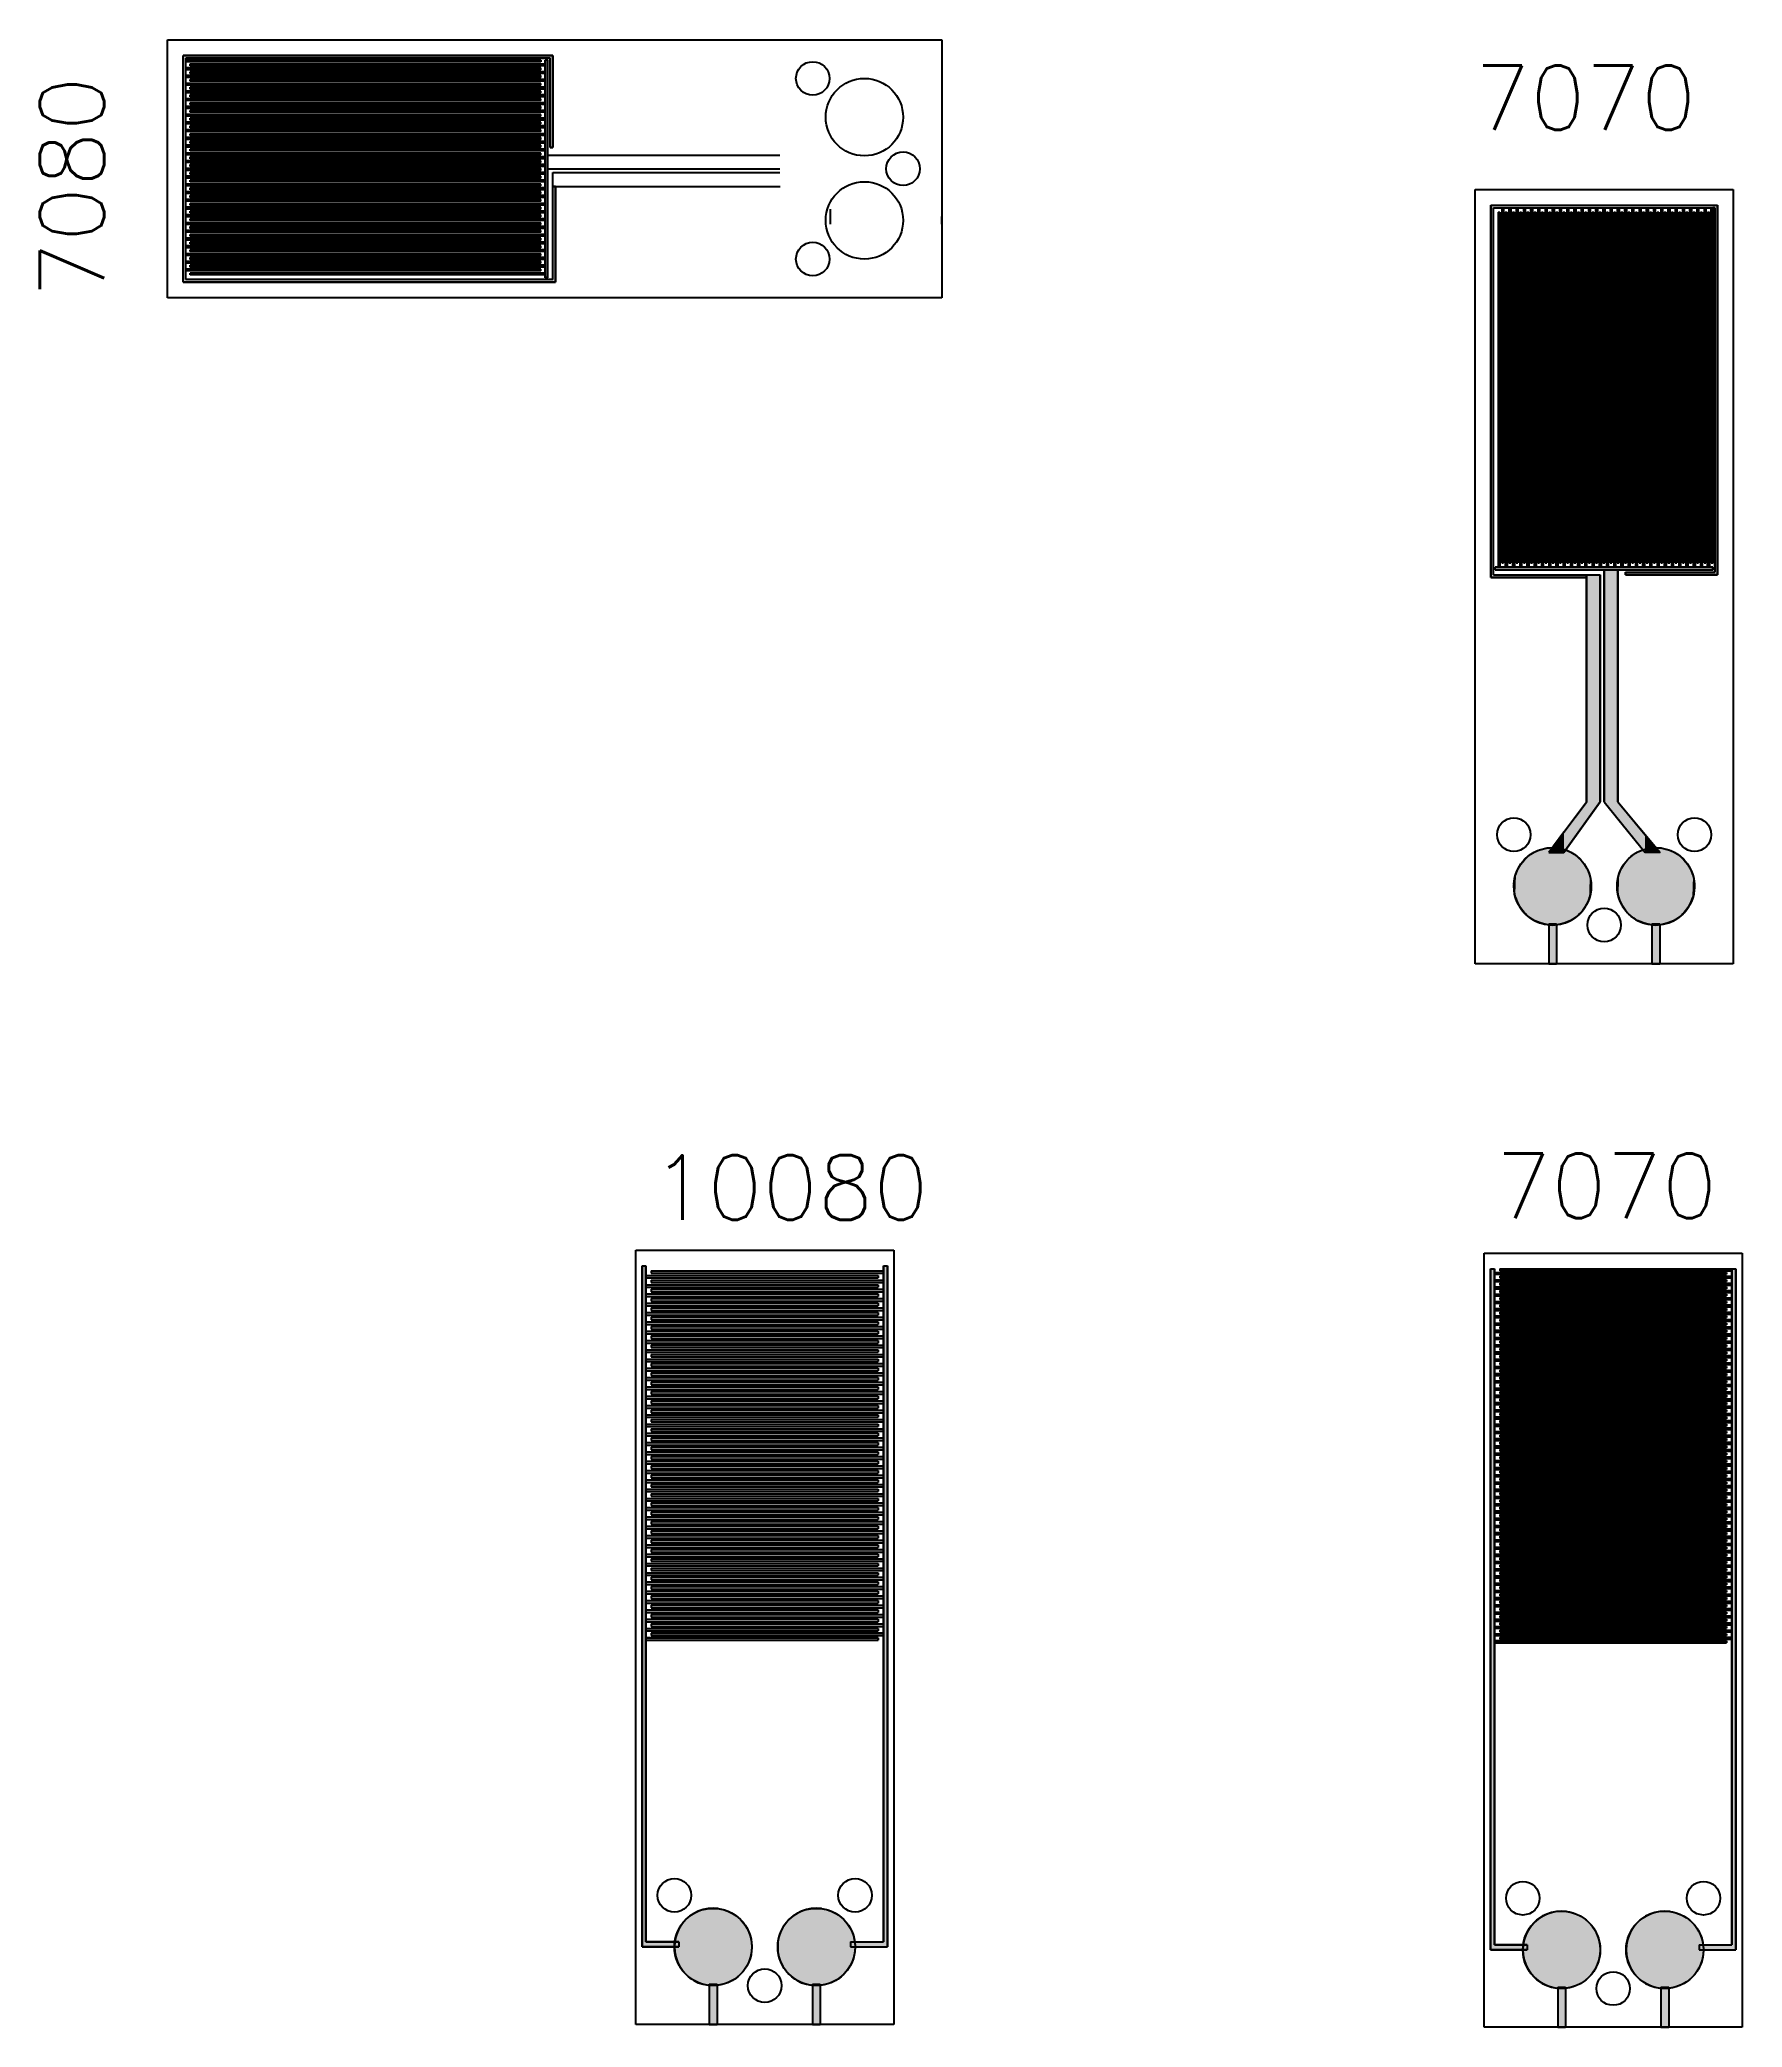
# Model space of a CAD drawing. Extents: x 1124.7 to 1190.6, y 740.2 to 817.2.
import ezdxf

# ---------------------------------------------------------------- set-up
doc = ezdxf.new("R2010")
doc.units = 0
doc.header["$MEASUREMENT"] = 0
doc.layers.get('0').update_dxf_attribs({"linetype": 'CONTINUOUS'})
doc.styles.get("Standard").update_dxf_attribs({"font": 'txt', "bigfont": 'gbcbig.shx'})

msp = doc.modelspace()

# ---------------------------------------------------------------- texts
for s, p in [('7070', (1180.281, 813.726)), ('7070', (1181.09, 771.562)), ('10080', (1148.394, 771.495))]:
    msp.add_text(s, height=2.5).set_placement(p)
msp.add_text('7080', height=2.5, rotation=90).set_placement((1127.175, 807.234))

# ---------------------------------------------------------------- blocks, each defined once
blk = doc.blocks.new('*U10')
at = {"linetype": 'Continuous'}
for p, q in [((1172.737, 790.14), (1187.157, 790.14)), ((1172.737, 790.14), (1172.737, 790.04)), ((1172.737, 790.04), (1172.737, 786.433)), ((1172.837, 790.04), (1187.057, 790.04)), ((1172.837, 790.04), (1172.837, 786.433)), ((1187.057, 790.04), (1187.057, 786.433)), ((1187.157, 790.14), (1187.157, 790.04)), ((1187.157, 790.04), (1187.157, 786.433)), ((1172.737, 786.433), (1172.837, 786.433)), ((1187.057, 786.433), (1187.057, 784.924)), ((1187.157, 786.433), (1187.157, 784.924)), ((1172.837, 784.924), (1172.937, 784.924)), ((1172.837, 784.924), (1172.837, 781.46)), ((1172.937, 784.924), (1172.937, 781.46)), ((1187.057, 784.924), (1187.057, 781.46)), ((1187.157, 784.924), (1187.157, 781.46)), ((1172.837, 781.46), (1172.837, 781.36)), ((1172.837, 781.36), (1187.157, 781.36)), ((1172.937, 781.46), (1187.057, 781.46)), ((1187.157, 781.46), (1187.157, 781.36))]:
    blk.add_line(p, q, dxfattribs=at)
for points in [[(1172.737, 790.14), (1172.737, 790.14), (1187.157, 790.14)], [(1172.737, 790.14), (1172.737, 790.04), (1187.157, 790.04)], [(1172.737, 790.04), (1172.737, 786.433), (1172.837, 786.433)], [(1172.837, 790.04), (1172.837, 790.04), (1187.057, 790.04)], [(1187.057, 790.04), (1187.057, 786.433), (1187.157, 786.433)], [(1172.737, 786.433), (1172.737, 786.433), (1172.837, 786.433)], [(1187.057, 786.433), (1187.057, 784.924), (1187.157, 784.924)], [(1172.837, 784.924), (1172.837, 784.924), (1172.937, 784.924)], [(1172.837, 784.924), (1172.837, 781.46), (1172.937, 781.46)], [(1187.057, 784.924), (1187.057, 781.46), (1187.157, 781.46)], [(1172.837, 781.46), (1172.837, 781.36), (1187.157, 781.36)], [(1172.837, 781.36), (1172.837, 781.36), (1187.157, 781.36)], [(1172.937, 781.46), (1172.937, 781.46), (1187.057, 781.46)]]:
    blk.add_solid(points, dxfattribs=at)
at = {"linetype": 'Continuous', "extrusion": (0, 0, -1)}
for points in [[(-1172.737, 790.14), (-1187.157, 790.14), (-1187.157, 790.04)], [(-1172.737, 790.04), (-1172.837, 790.04), (-1172.837, 786.433)], [(-1187.057, 790.04), (-1187.157, 790.04), (-1187.157, 786.433)], [(-1187.057, 786.433), (-1187.157, 786.433), (-1187.157, 784.924)], [(-1172.837, 784.924), (-1172.937, 784.924), (-1172.937, 781.46)], [(-1187.057, 784.924), (-1187.157, 784.924), (-1187.157, 781.46)], [(-1172.837, 781.46), (-1187.157, 781.46), (-1187.157, 781.36)]]:
    blk.add_solid(points, dxfattribs=at)
blk = doc.blocks.new('*U11')
at = {"linetype": 'Continuous'}
for p, q in [((1173.037, 789.97), (1173.137, 789.97)), ((1173.037, 789.97), (1173.037, 781.54)), ((1173.137, 789.97), (1173.137, 781.54)), ((1173.037, 781.54), (1173.137, 781.54))]:
    blk.add_line(p, q, dxfattribs=at)
for points in [[(1173.037, 789.97), (1173.037, 789.97), (1173.137, 789.97)], [(1173.037, 789.97), (1173.037, 781.54), (1173.137, 781.54)], [(1173.037, 781.54), (1173.037, 781.54), (1173.137, 781.54)]]:
    blk.add_solid(points, dxfattribs=at)
at = {"linetype": 'Continuous', "extrusion": (0, 0, -1)}
blk.add_solid([(-1173.037, 789.97), (-1173.137, 789.97), (-1173.137, 781.54)], dxfattribs=at)
blk = doc.blocks.new('*U12')
at = {"linetype": 'Continuous'}
for p, q in [((1173.137, 781.76), (1186.888, 781.76)), ((1173.137, 781.76), (1173.137, 781.69)), ((1186.888, 781.76), (1186.888, 781.69)), ((1173.137, 781.69), (1186.888, 781.69)), ((1173.306, 781.61), (1187.057, 781.61)), ((1173.306, 781.61), (1173.306, 781.54)), ((1173.306, 781.54), (1187.057, 781.54)), ((1187.057, 781.61), (1187.057, 781.54))]:
    blk.add_line(p, q, dxfattribs=at)
for points in [[(1173.137, 781.76), (1173.137, 781.76), (1186.888, 781.76)], [(1173.137, 781.76), (1173.137, 781.69), (1186.888, 781.69)], [(1173.137, 781.69), (1173.137, 781.69), (1186.888, 781.69)], [(1173.306, 781.61), (1173.306, 781.61), (1187.057, 781.61)], [(1173.306, 781.61), (1173.306, 781.54), (1187.057, 781.54)], [(1173.306, 781.54), (1173.306, 781.54), (1187.057, 781.54)]]:
    blk.add_solid(points, dxfattribs=at)
at = {"linetype": 'Continuous', "extrusion": (0, 0, -1)}
for points in [[(-1173.137, 781.76), (-1186.888, 781.76), (-1186.888, 781.69)], [(-1173.306, 781.61), (-1187.057, 781.61), (-1187.057, 781.54)]]:
    blk.add_solid(points, dxfattribs=at)
blk = doc.blocks.new('*U13')
at = {"linetype": 'Continuous'}
for p, q in [((1173.137, 782.06), (1186.888, 782.06)), ((1173.137, 782.06), (1173.137, 781.99)), ((1173.137, 781.99), (1186.888, 781.99)), ((1173.306, 781.91), (1187.057, 781.91)), ((1173.306, 781.91), (1173.306, 781.84)), ((1173.306, 781.84), (1187.057, 781.84)), ((1186.888, 782.06), (1186.888, 781.99)), ((1187.057, 781.91), (1187.057, 781.84))]:
    blk.add_line(p, q, dxfattribs=at)
for points in [[(1173.137, 782.06), (1173.137, 782.06), (1186.888, 782.06)], [(1173.137, 782.06), (1173.137, 781.99), (1186.888, 781.99)], [(1173.137, 781.99), (1173.137, 781.99), (1186.888, 781.99)], [(1173.306, 781.91), (1173.306, 781.91), (1187.057, 781.91)], [(1173.306, 781.91), (1173.306, 781.84), (1187.057, 781.84)], [(1173.306, 781.84), (1173.306, 781.84), (1187.057, 781.84)]]:
    blk.add_solid(points, dxfattribs=at)
at = {"linetype": 'Continuous', "extrusion": (0, 0, -1)}
for points in [[(-1173.137, 782.06), (-1186.888, 782.06), (-1186.888, 781.99)], [(-1173.306, 781.91), (-1187.057, 781.91), (-1187.057, 781.84)]]:
    blk.add_solid(points, dxfattribs=at)
blk = doc.blocks.new('*U14')
at = {"linetype": 'Continuous'}
for p, q in [((1173.137, 782.36), (1186.888, 782.36)), ((1173.137, 782.36), (1173.137, 782.29)), ((1173.137, 782.29), (1186.888, 782.29)), ((1173.306, 782.21), (1187.057, 782.21)), ((1173.306, 782.21), (1173.306, 782.14)), ((1173.306, 782.14), (1187.057, 782.14)), ((1186.888, 782.36), (1186.888, 782.29)), ((1187.057, 782.21), (1187.057, 782.14))]:
    blk.add_line(p, q, dxfattribs=at)
for points in [[(1173.137, 782.36), (1173.137, 782.36), (1186.888, 782.36)], [(1173.137, 782.36), (1173.137, 782.29), (1186.888, 782.29)], [(1173.137, 782.29), (1173.137, 782.29), (1186.888, 782.29)], [(1173.306, 782.21), (1173.306, 782.21), (1187.057, 782.21)], [(1173.306, 782.21), (1173.306, 782.14), (1187.057, 782.14)], [(1173.306, 782.14), (1173.306, 782.14), (1187.057, 782.14)]]:
    blk.add_solid(points, dxfattribs=at)
at = {"linetype": 'Continuous', "extrusion": (0, 0, -1)}
for points in [[(-1173.137, 782.36), (-1186.888, 782.36), (-1186.888, 782.29)], [(-1173.306, 782.21), (-1187.057, 782.21), (-1187.057, 782.14)]]:
    blk.add_solid(points, dxfattribs=at)
blk = doc.blocks.new('*U15')
at = {"linetype": 'Continuous'}
for p, q in [((1173.137, 782.66), (1186.888, 782.66)), ((1173.137, 782.66), (1173.137, 782.59)), ((1173.137, 782.59), (1186.888, 782.59)), ((1186.888, 782.66), (1186.888, 782.59)), ((1173.306, 782.51), (1187.057, 782.51)), ((1173.306, 782.51), (1173.306, 782.44)), ((1173.306, 782.44), (1187.057, 782.44)), ((1187.057, 782.51), (1187.057, 782.44))]:
    blk.add_line(p, q, dxfattribs=at)
for points in [[(1173.137, 782.66), (1173.137, 782.66), (1186.888, 782.66)], [(1173.137, 782.66), (1173.137, 782.59), (1186.888, 782.59)], [(1173.137, 782.59), (1173.137, 782.59), (1186.888, 782.59)], [(1173.306, 782.51), (1173.306, 782.51), (1187.057, 782.51)], [(1173.306, 782.51), (1173.306, 782.44), (1187.057, 782.44)], [(1173.306, 782.44), (1173.306, 782.44), (1187.057, 782.44)]]:
    blk.add_solid(points, dxfattribs=at)
at = {"linetype": 'Continuous', "extrusion": (0, 0, -1)}
for points in [[(-1173.137, 782.66), (-1186.888, 782.66), (-1186.888, 782.59)], [(-1173.306, 782.51), (-1187.057, 782.51), (-1187.057, 782.44)]]:
    blk.add_solid(points, dxfattribs=at)
blk = doc.blocks.new('*U16')
at = {"linetype": 'Continuous'}
for p, q in [((1173.137, 782.96), (1186.888, 782.96)), ((1173.137, 782.96), (1173.137, 782.89)), ((1173.137, 782.89), (1186.888, 782.89)), ((1173.306, 782.81), (1187.057, 782.81)), ((1173.306, 782.81), (1173.306, 782.74)), ((1173.306, 782.74), (1187.057, 782.74)), ((1186.888, 782.96), (1186.888, 782.89)), ((1187.057, 782.81), (1187.057, 782.74))]:
    blk.add_line(p, q, dxfattribs=at)
for points in [[(1173.137, 782.96), (1173.137, 782.96), (1186.888, 782.96)], [(1173.137, 782.96), (1173.137, 782.89), (1186.888, 782.89)], [(1173.137, 782.89), (1173.137, 782.89), (1186.888, 782.89)], [(1173.306, 782.81), (1173.306, 782.81), (1187.057, 782.81)], [(1173.306, 782.81), (1173.306, 782.74), (1187.057, 782.74)], [(1173.306, 782.74), (1173.306, 782.74), (1187.057, 782.74)]]:
    blk.add_solid(points, dxfattribs=at)
at = {"linetype": 'Continuous', "extrusion": (0, 0, -1)}
for points in [[(-1173.137, 782.96), (-1186.888, 782.96), (-1186.888, 782.89)], [(-1173.306, 782.81), (-1187.057, 782.81), (-1187.057, 782.74)]]:
    blk.add_solid(points, dxfattribs=at)
blk = doc.blocks.new('*U17')
at = {"linetype": 'Continuous'}
for p, q in [((1173.137, 783.26), (1186.888, 783.26)), ((1173.137, 783.26), (1173.137, 783.19)), ((1173.137, 783.19), (1186.888, 783.19)), ((1173.306, 783.11), (1187.057, 783.11)), ((1173.306, 783.11), (1173.306, 783.04)), ((1173.306, 783.04), (1187.057, 783.04)), ((1186.888, 783.26), (1186.888, 783.19)), ((1187.057, 783.11), (1187.057, 783.04))]:
    blk.add_line(p, q, dxfattribs=at)
for points in [[(1173.137, 783.26), (1173.137, 783.26), (1186.888, 783.26)], [(1173.137, 783.26), (1173.137, 783.19), (1186.888, 783.19)], [(1173.137, 783.19), (1173.137, 783.19), (1186.888, 783.19)], [(1173.306, 783.11), (1173.306, 783.11), (1187.057, 783.11)], [(1173.306, 783.11), (1173.306, 783.04), (1187.057, 783.04)], [(1173.306, 783.04), (1173.306, 783.04), (1187.057, 783.04)]]:
    blk.add_solid(points, dxfattribs=at)
at = {"linetype": 'Continuous', "extrusion": (0, 0, -1)}
for points in [[(-1173.137, 783.26), (-1186.888, 783.26), (-1186.888, 783.19)], [(-1173.306, 783.11), (-1187.057, 783.11), (-1187.057, 783.04)]]:
    blk.add_solid(points, dxfattribs=at)
blk = doc.blocks.new('*U18')
at = {"linetype": 'Continuous'}
for p, q in [((1173.137, 783.56), (1186.888, 783.56)), ((1173.137, 783.56), (1173.137, 783.49)), ((1173.137, 783.49), (1186.888, 783.49)), ((1173.306, 783.41), (1187.057, 783.41)), ((1173.306, 783.41), (1173.306, 783.34)), ((1173.306, 783.34), (1187.057, 783.34)), ((1186.888, 783.56), (1186.888, 783.49)), ((1187.057, 783.41), (1187.057, 783.34))]:
    blk.add_line(p, q, dxfattribs=at)
for points in [[(1173.137, 783.56), (1173.137, 783.56), (1186.888, 783.56)], [(1173.137, 783.56), (1173.137, 783.49), (1186.888, 783.49)], [(1173.137, 783.49), (1173.137, 783.49), (1186.888, 783.49)], [(1173.306, 783.41), (1173.306, 783.41), (1187.057, 783.41)], [(1173.306, 783.41), (1173.306, 783.34), (1187.057, 783.34)], [(1173.306, 783.34), (1173.306, 783.34), (1187.057, 783.34)]]:
    blk.add_solid(points, dxfattribs=at)
at = {"linetype": 'Continuous', "extrusion": (0, 0, -1)}
for points in [[(-1173.137, 783.56), (-1186.888, 783.56), (-1186.888, 783.49)], [(-1173.306, 783.41), (-1187.057, 783.41), (-1187.057, 783.34)]]:
    blk.add_solid(points, dxfattribs=at)
blk = doc.blocks.new('*U19')
at = {"linetype": 'Continuous'}
for p, q in [((1173.137, 783.86), (1186.888, 783.86)), ((1173.137, 783.86), (1173.137, 783.79)), ((1173.137, 783.79), (1186.888, 783.79)), ((1173.306, 783.71), (1187.057, 783.71)), ((1173.306, 783.71), (1173.306, 783.64)), ((1173.306, 783.64), (1187.057, 783.64)), ((1186.888, 783.86), (1186.888, 783.79)), ((1187.057, 783.71), (1187.057, 783.64))]:
    blk.add_line(p, q, dxfattribs=at)
for points in [[(1173.137, 783.86), (1173.137, 783.86), (1186.888, 783.86)], [(1173.137, 783.86), (1173.137, 783.79), (1186.888, 783.79)], [(1173.137, 783.79), (1173.137, 783.79), (1186.888, 783.79)], [(1173.306, 783.71), (1173.306, 783.71), (1187.057, 783.71)], [(1173.306, 783.71), (1173.306, 783.64), (1187.057, 783.64)], [(1173.306, 783.64), (1173.306, 783.64), (1187.057, 783.64)]]:
    blk.add_solid(points, dxfattribs=at)
at = {"linetype": 'Continuous', "extrusion": (0, 0, -1)}
for points in [[(-1173.137, 783.86), (-1186.888, 783.86), (-1186.888, 783.79)], [(-1173.306, 783.71), (-1187.057, 783.71), (-1187.057, 783.64)]]:
    blk.add_solid(points, dxfattribs=at)
blk = doc.blocks.new('*U20')
at = {"linetype": 'Continuous'}
for p, q in [((1173.137, 784.16), (1186.888, 784.16)), ((1173.137, 784.16), (1173.137, 784.09)), ((1173.137, 784.09), (1186.888, 784.09)), ((1186.888, 784.16), (1186.888, 784.09)), ((1173.306, 784.01), (1187.057, 784.01)), ((1173.306, 784.01), (1173.306, 783.94)), ((1173.306, 783.94), (1187.057, 783.94)), ((1187.057, 784.01), (1187.057, 783.94))]:
    blk.add_line(p, q, dxfattribs=at)
for points in [[(1173.137, 784.16), (1173.137, 784.16), (1186.888, 784.16)], [(1173.137, 784.16), (1173.137, 784.09), (1186.888, 784.09)], [(1173.137, 784.09), (1173.137, 784.09), (1186.888, 784.09)], [(1173.306, 784.01), (1173.306, 784.01), (1187.057, 784.01)], [(1173.306, 784.01), (1173.306, 783.94), (1187.057, 783.94)], [(1173.306, 783.94), (1173.306, 783.94), (1187.057, 783.94)]]:
    blk.add_solid(points, dxfattribs=at)
at = {"linetype": 'Continuous', "extrusion": (0, 0, -1)}
for points in [[(-1173.137, 784.16), (-1186.888, 784.16), (-1186.888, 784.09)], [(-1173.306, 784.01), (-1187.057, 784.01), (-1187.057, 783.94)]]:
    blk.add_solid(points, dxfattribs=at)
blk = doc.blocks.new('*U21')
at = {"linetype": 'Continuous'}
for p, q in [((1173.137, 784.46), (1186.888, 784.46)), ((1173.137, 784.46), (1173.137, 784.39)), ((1173.137, 784.39), (1186.888, 784.39)), ((1173.306, 784.31), (1187.057, 784.31)), ((1173.306, 784.31), (1173.306, 784.24)), ((1173.306, 784.24), (1187.057, 784.24)), ((1186.888, 784.46), (1186.888, 784.39)), ((1187.057, 784.31), (1187.057, 784.24))]:
    blk.add_line(p, q, dxfattribs=at)
for points in [[(1173.137, 784.46), (1173.137, 784.46), (1186.888, 784.46)], [(1173.137, 784.46), (1173.137, 784.39), (1186.888, 784.39)], [(1173.137, 784.39), (1173.137, 784.39), (1186.888, 784.39)], [(1173.306, 784.31), (1173.306, 784.31), (1187.057, 784.31)], [(1173.306, 784.31), (1173.306, 784.24), (1187.057, 784.24)], [(1173.306, 784.24), (1173.306, 784.24), (1187.057, 784.24)]]:
    blk.add_solid(points, dxfattribs=at)
at = {"linetype": 'Continuous', "extrusion": (0, 0, -1)}
for points in [[(-1173.137, 784.46), (-1186.888, 784.46), (-1186.888, 784.39)], [(-1173.306, 784.31), (-1187.057, 784.31), (-1187.057, 784.24)]]:
    blk.add_solid(points, dxfattribs=at)
blk = doc.blocks.new('*U22')
at = {"linetype": 'Continuous'}
for p, q in [((1173.137, 784.76), (1186.888, 784.76)), ((1173.137, 784.76), (1173.137, 784.69)), ((1173.137, 784.69), (1186.888, 784.69)), ((1173.306, 784.61), (1187.057, 784.61)), ((1173.306, 784.61), (1173.306, 784.54)), ((1173.306, 784.54), (1187.057, 784.54)), ((1186.888, 784.76), (1186.888, 784.69)), ((1187.057, 784.61), (1187.057, 784.54))]:
    blk.add_line(p, q, dxfattribs=at)
for points in [[(1173.137, 784.76), (1173.137, 784.76), (1186.888, 784.76)], [(1173.137, 784.76), (1173.137, 784.69), (1186.888, 784.69)], [(1173.137, 784.69), (1173.137, 784.69), (1186.888, 784.69)], [(1173.306, 784.61), (1173.306, 784.61), (1187.057, 784.61)], [(1173.306, 784.61), (1173.306, 784.54), (1187.057, 784.54)], [(1173.306, 784.54), (1173.306, 784.54), (1187.057, 784.54)]]:
    blk.add_solid(points, dxfattribs=at)
at = {"linetype": 'Continuous', "extrusion": (0, 0, -1)}
for points in [[(-1173.137, 784.76), (-1186.888, 784.76), (-1186.888, 784.69)], [(-1173.306, 784.61), (-1187.057, 784.61), (-1187.057, 784.54)]]:
    blk.add_solid(points, dxfattribs=at)
blk = doc.blocks.new('*U23')
at = {"linetype": 'Continuous'}
for p, q in [((1173.137, 785.06), (1186.888, 785.06)), ((1173.137, 785.06), (1173.137, 784.99)), ((1173.137, 784.99), (1186.888, 784.99)), ((1173.306, 784.91), (1187.057, 784.91)), ((1173.306, 784.91), (1173.306, 784.84)), ((1173.306, 784.84), (1187.057, 784.84)), ((1186.888, 785.06), (1186.888, 784.99)), ((1187.057, 784.91), (1187.057, 784.84))]:
    blk.add_line(p, q, dxfattribs=at)
for points in [[(1173.137, 785.06), (1173.137, 785.06), (1186.888, 785.06)], [(1173.137, 785.06), (1173.137, 784.99), (1186.888, 784.99)], [(1173.137, 784.99), (1173.137, 784.99), (1186.888, 784.99)], [(1173.306, 784.91), (1173.306, 784.91), (1187.057, 784.91)], [(1173.306, 784.91), (1173.306, 784.84), (1187.057, 784.84)], [(1173.306, 784.84), (1173.306, 784.84), (1187.057, 784.84)]]:
    blk.add_solid(points, dxfattribs=at)
at = {"linetype": 'Continuous', "extrusion": (0, 0, -1)}
for points in [[(-1173.137, 785.06), (-1186.888, 785.06), (-1186.888, 784.99)], [(-1173.306, 784.91), (-1187.057, 784.91), (-1187.057, 784.84)]]:
    blk.add_solid(points, dxfattribs=at)
blk = doc.blocks.new('*U24')
at = {"linetype": 'Continuous'}
for p, q in [((1173.137, 785.36), (1186.888, 785.36)), ((1173.137, 785.36), (1173.137, 785.29)), ((1173.137, 785.29), (1186.888, 785.29)), ((1173.306, 785.21), (1187.057, 785.21)), ((1173.306, 785.21), (1173.306, 785.14)), ((1173.306, 785.14), (1187.057, 785.14)), ((1186.888, 785.36), (1186.888, 785.29)), ((1187.057, 785.21), (1187.057, 785.14))]:
    blk.add_line(p, q, dxfattribs=at)
for points in [[(1173.137, 785.36), (1173.137, 785.36), (1186.888, 785.36)], [(1173.137, 785.36), (1173.137, 785.29), (1186.888, 785.29)], [(1173.137, 785.29), (1173.137, 785.29), (1186.888, 785.29)], [(1173.306, 785.21), (1173.306, 785.21), (1187.057, 785.21)], [(1173.306, 785.21), (1173.306, 785.14), (1187.057, 785.14)], [(1173.306, 785.14), (1173.306, 785.14), (1187.057, 785.14)]]:
    blk.add_solid(points, dxfattribs=at)
at = {"linetype": 'Continuous', "extrusion": (0, 0, -1)}
for points in [[(-1173.137, 785.36), (-1186.888, 785.36), (-1186.888, 785.29)], [(-1173.306, 785.21), (-1187.057, 785.21), (-1187.057, 785.14)]]:
    blk.add_solid(points, dxfattribs=at)
blk = doc.blocks.new('*U25')
at = {"linetype": 'Continuous'}
for p, q in [((1173.137, 785.66), (1186.888, 785.66)), ((1173.137, 785.66), (1173.137, 785.59)), ((1186.888, 785.66), (1186.888, 785.59)), ((1173.137, 785.59), (1186.888, 785.59)), ((1173.306, 785.51), (1187.057, 785.51)), ((1173.306, 785.51), (1173.306, 785.44)), ((1173.306, 785.44), (1187.057, 785.44)), ((1187.057, 785.51), (1187.057, 785.44))]:
    blk.add_line(p, q, dxfattribs=at)
for points in [[(1173.137, 785.66), (1173.137, 785.66), (1186.888, 785.66)], [(1173.137, 785.66), (1173.137, 785.59), (1186.888, 785.59)], [(1173.137, 785.59), (1173.137, 785.59), (1186.888, 785.59)], [(1173.306, 785.51), (1173.306, 785.51), (1187.057, 785.51)], [(1173.306, 785.51), (1173.306, 785.44), (1187.057, 785.44)], [(1173.306, 785.44), (1173.306, 785.44), (1187.057, 785.44)]]:
    blk.add_solid(points, dxfattribs=at)
at = {"linetype": 'Continuous', "extrusion": (0, 0, -1)}
for points in [[(-1173.137, 785.66), (-1186.888, 785.66), (-1186.888, 785.59)], [(-1173.306, 785.51), (-1187.057, 785.51), (-1187.057, 785.44)]]:
    blk.add_solid(points, dxfattribs=at)
blk = doc.blocks.new('*U26')
at = {"linetype": 'Continuous'}
for p, q in [((1173.137, 785.96), (1186.888, 785.96)), ((1173.137, 785.96), (1173.137, 785.89)), ((1173.137, 785.89), (1186.888, 785.89)), ((1173.306, 785.81), (1187.057, 785.81)), ((1173.306, 785.81), (1173.306, 785.74)), ((1173.306, 785.74), (1187.057, 785.74)), ((1186.888, 785.96), (1186.888, 785.89)), ((1187.057, 785.81), (1187.057, 785.74))]:
    blk.add_line(p, q, dxfattribs=at)
for points in [[(1173.137, 785.96), (1173.137, 785.96), (1186.888, 785.96)], [(1173.137, 785.96), (1173.137, 785.89), (1186.888, 785.89)], [(1173.137, 785.89), (1173.137, 785.89), (1186.888, 785.89)], [(1173.306, 785.81), (1173.306, 785.81), (1187.057, 785.81)], [(1173.306, 785.81), (1173.306, 785.74), (1187.057, 785.74)], [(1173.306, 785.74), (1173.306, 785.74), (1187.057, 785.74)]]:
    blk.add_solid(points, dxfattribs=at)
at = {"linetype": 'Continuous', "extrusion": (0, 0, -1)}
for points in [[(-1173.137, 785.96), (-1186.888, 785.96), (-1186.888, 785.89)], [(-1173.306, 785.81), (-1187.057, 785.81), (-1187.057, 785.74)]]:
    blk.add_solid(points, dxfattribs=at)
blk = doc.blocks.new('*U27')
at = {"linetype": 'Continuous'}
for p, q in [((1173.137, 786.26), (1186.888, 786.26)), ((1173.137, 786.26), (1173.137, 786.19)), ((1173.137, 786.19), (1186.888, 786.19)), ((1173.306, 786.11), (1187.057, 786.11)), ((1173.306, 786.11), (1173.306, 786.04)), ((1173.306, 786.04), (1187.057, 786.04)), ((1186.888, 786.26), (1186.888, 786.19)), ((1187.057, 786.11), (1187.057, 786.04))]:
    blk.add_line(p, q, dxfattribs=at)
for points in [[(1173.137, 786.26), (1173.137, 786.26), (1186.888, 786.26)], [(1173.137, 786.26), (1173.137, 786.19), (1186.888, 786.19)], [(1173.137, 786.19), (1173.137, 786.19), (1186.888, 786.19)], [(1173.306, 786.11), (1173.306, 786.11), (1187.057, 786.11)], [(1173.306, 786.11), (1173.306, 786.04), (1187.057, 786.04)], [(1173.306, 786.04), (1173.306, 786.04), (1187.057, 786.04)]]:
    blk.add_solid(points, dxfattribs=at)
at = {"linetype": 'Continuous', "extrusion": (0, 0, -1)}
for points in [[(-1173.137, 786.26), (-1186.888, 786.26), (-1186.888, 786.19)], [(-1173.306, 786.11), (-1187.057, 786.11), (-1187.057, 786.04)]]:
    blk.add_solid(points, dxfattribs=at)
blk = doc.blocks.new('*U28')
at = {"linetype": 'Continuous'}
for p, q in [((1173.137, 786.56), (1186.888, 786.56)), ((1173.137, 786.56), (1173.137, 786.49)), ((1173.137, 786.49), (1186.888, 786.49)), ((1173.306, 786.41), (1187.057, 786.41)), ((1173.306, 786.41), (1173.306, 786.34)), ((1186.888, 786.56), (1186.888, 786.49)), ((1187.057, 786.41), (1187.057, 786.34)), ((1173.306, 786.34), (1187.057, 786.34))]:
    blk.add_line(p, q, dxfattribs=at)
for points in [[(1173.137, 786.56), (1173.137, 786.56), (1186.888, 786.56)], [(1173.137, 786.56), (1173.137, 786.49), (1186.888, 786.49)], [(1173.137, 786.49), (1173.137, 786.49), (1186.888, 786.49)], [(1173.306, 786.41), (1173.306, 786.41), (1187.057, 786.41)], [(1173.306, 786.41), (1173.306, 786.34), (1187.057, 786.34)], [(1173.306, 786.34), (1173.306, 786.34), (1187.057, 786.34)]]:
    blk.add_solid(points, dxfattribs=at)
at = {"linetype": 'Continuous', "extrusion": (0, 0, -1)}
for points in [[(-1173.137, 786.56), (-1186.888, 786.56), (-1186.888, 786.49)], [(-1173.306, 786.41), (-1187.057, 786.41), (-1187.057, 786.34)]]:
    blk.add_solid(points, dxfattribs=at)
blk = doc.blocks.new('*U29')
at = {"linetype": 'Continuous'}
for p, q in [((1173.137, 786.86), (1186.888, 786.86)), ((1173.137, 786.86), (1173.137, 786.79)), ((1173.137, 786.79), (1186.888, 786.79)), ((1173.306, 786.71), (1187.057, 786.71)), ((1173.306, 786.71), (1173.306, 786.64)), ((1173.306, 786.64), (1187.057, 786.64)), ((1186.888, 786.86), (1186.888, 786.79)), ((1187.057, 786.71), (1187.057, 786.64))]:
    blk.add_line(p, q, dxfattribs=at)
for points in [[(1173.137, 786.86), (1173.137, 786.86), (1186.888, 786.86)], [(1173.137, 786.86), (1173.137, 786.79), (1186.888, 786.79)], [(1173.137, 786.79), (1173.137, 786.79), (1186.888, 786.79)], [(1173.306, 786.71), (1173.306, 786.71), (1187.057, 786.71)], [(1173.306, 786.71), (1173.306, 786.64), (1187.057, 786.64)], [(1173.306, 786.64), (1173.306, 786.64), (1187.057, 786.64)]]:
    blk.add_solid(points, dxfattribs=at)
at = {"linetype": 'Continuous', "extrusion": (0, 0, -1)}
for points in [[(-1173.137, 786.86), (-1186.888, 786.86), (-1186.888, 786.79)], [(-1173.306, 786.71), (-1187.057, 786.71), (-1187.057, 786.64)]]:
    blk.add_solid(points, dxfattribs=at)
blk = doc.blocks.new('*U30')
at = {"linetype": 'Continuous'}
for p, q in [((1173.137, 787.16), (1186.888, 787.16)), ((1173.137, 787.16), (1173.137, 787.09)), ((1186.888, 787.16), (1186.888, 787.09)), ((1173.137, 787.09), (1186.888, 787.09)), ((1173.306, 787.01), (1187.057, 787.01)), ((1173.306, 787.01), (1173.306, 786.94)), ((1173.306, 786.94), (1187.057, 786.94)), ((1187.057, 787.01), (1187.057, 786.94))]:
    blk.add_line(p, q, dxfattribs=at)
for points in [[(1173.137, 787.16), (1173.137, 787.16), (1186.888, 787.16)], [(1173.137, 787.16), (1173.137, 787.09), (1186.888, 787.09)], [(1173.137, 787.09), (1173.137, 787.09), (1186.888, 787.09)], [(1173.306, 787.01), (1173.306, 787.01), (1187.057, 787.01)], [(1173.306, 787.01), (1173.306, 786.94), (1187.057, 786.94)], [(1173.306, 786.94), (1173.306, 786.94), (1187.057, 786.94)]]:
    blk.add_solid(points, dxfattribs=at)
at = {"linetype": 'Continuous', "extrusion": (0, 0, -1)}
for points in [[(-1173.137, 787.16), (-1186.888, 787.16), (-1186.888, 787.09)], [(-1173.306, 787.01), (-1187.057, 787.01), (-1187.057, 786.94)]]:
    blk.add_solid(points, dxfattribs=at)
blk = doc.blocks.new('*U31')
at = {"linetype": 'Continuous'}
for p, q in [((1173.137, 787.46), (1186.888, 787.46)), ((1173.137, 787.46), (1173.137, 787.39)), ((1173.137, 787.39), (1186.888, 787.39)), ((1173.306, 787.31), (1187.057, 787.31)), ((1173.306, 787.31), (1173.306, 787.24)), ((1173.306, 787.24), (1187.057, 787.24)), ((1186.888, 787.46), (1186.888, 787.39)), ((1187.057, 787.31), (1187.057, 787.24))]:
    blk.add_line(p, q, dxfattribs=at)
for points in [[(1173.137, 787.46), (1173.137, 787.46), (1186.888, 787.46)], [(1173.137, 787.46), (1173.137, 787.39), (1186.888, 787.39)], [(1173.137, 787.39), (1173.137, 787.39), (1186.888, 787.39)], [(1173.306, 787.31), (1173.306, 787.31), (1187.057, 787.31)], [(1173.306, 787.31), (1173.306, 787.24), (1187.057, 787.24)], [(1173.306, 787.24), (1173.306, 787.24), (1187.057, 787.24)]]:
    blk.add_solid(points, dxfattribs=at)
at = {"linetype": 'Continuous', "extrusion": (0, 0, -1)}
for points in [[(-1173.137, 787.46), (-1186.888, 787.46), (-1186.888, 787.39)], [(-1173.306, 787.31), (-1187.057, 787.31), (-1187.057, 787.24)]]:
    blk.add_solid(points, dxfattribs=at)
blk = doc.blocks.new('*U32')
at = {"linetype": 'Continuous'}
for p, q in [((1173.137, 787.76), (1186.888, 787.76)), ((1173.137, 787.76), (1173.137, 787.69)), ((1173.137, 787.69), (1186.888, 787.69)), ((1173.306, 787.61), (1187.057, 787.61)), ((1173.306, 787.61), (1173.306, 787.54)), ((1173.306, 787.54), (1187.057, 787.54)), ((1186.888, 787.76), (1186.888, 787.69)), ((1187.057, 787.61), (1187.057, 787.54))]:
    blk.add_line(p, q, dxfattribs=at)
for points in [[(1173.137, 787.76), (1173.137, 787.76), (1186.888, 787.76)], [(1173.137, 787.76), (1173.137, 787.69), (1186.888, 787.69)], [(1173.137, 787.69), (1173.137, 787.69), (1186.888, 787.69)], [(1173.306, 787.61), (1173.306, 787.61), (1187.057, 787.61)], [(1173.306, 787.61), (1173.306, 787.54), (1187.057, 787.54)], [(1173.306, 787.54), (1173.306, 787.54), (1187.057, 787.54)]]:
    blk.add_solid(points, dxfattribs=at)
at = {"linetype": 'Continuous', "extrusion": (0, 0, -1)}
for points in [[(-1173.137, 787.76), (-1186.888, 787.76), (-1186.888, 787.69)], [(-1173.306, 787.61), (-1187.057, 787.61), (-1187.057, 787.54)]]:
    blk.add_solid(points, dxfattribs=at)
blk = doc.blocks.new('*U33')
at = {"linetype": 'Continuous'}
for p, q in [((1173.137, 788.06), (1186.888, 788.06)), ((1173.137, 788.06), (1173.137, 787.99)), ((1173.137, 787.99), (1186.888, 787.99)), ((1173.306, 787.91), (1187.057, 787.91)), ((1173.306, 787.91), (1173.306, 787.84)), ((1186.888, 788.06), (1186.888, 787.99)), ((1187.057, 787.91), (1187.057, 787.84)), ((1173.306, 787.84), (1187.057, 787.84))]:
    blk.add_line(p, q, dxfattribs=at)
for points in [[(1173.137, 788.06), (1173.137, 788.06), (1186.888, 788.06)], [(1173.137, 788.06), (1173.137, 787.99), (1186.888, 787.99)], [(1173.137, 787.99), (1173.137, 787.99), (1186.888, 787.99)], [(1173.306, 787.91), (1173.306, 787.91), (1187.057, 787.91)], [(1173.306, 787.91), (1173.306, 787.84), (1187.057, 787.84)], [(1173.306, 787.84), (1173.306, 787.84), (1187.057, 787.84)]]:
    blk.add_solid(points, dxfattribs=at)
at = {"linetype": 'Continuous', "extrusion": (0, 0, -1)}
for points in [[(-1173.137, 788.06), (-1186.888, 788.06), (-1186.888, 787.99)], [(-1173.306, 787.91), (-1187.057, 787.91), (-1187.057, 787.84)]]:
    blk.add_solid(points, dxfattribs=at)
blk = doc.blocks.new('*U34')
at = {"linetype": 'Continuous'}
for p, q in [((1173.137, 788.36), (1186.888, 788.36)), ((1173.137, 788.36), (1173.137, 788.29)), ((1173.137, 788.29), (1186.888, 788.29)), ((1173.306, 788.21), (1187.057, 788.21)), ((1173.306, 788.21), (1173.306, 788.14)), ((1173.306, 788.14), (1187.057, 788.14)), ((1186.888, 788.36), (1186.888, 788.29)), ((1187.057, 788.21), (1187.057, 788.14))]:
    blk.add_line(p, q, dxfattribs=at)
for points in [[(1173.137, 788.36), (1173.137, 788.36), (1186.888, 788.36)], [(1173.137, 788.36), (1173.137, 788.29), (1186.888, 788.29)], [(1173.137, 788.29), (1173.137, 788.29), (1186.888, 788.29)], [(1173.306, 788.21), (1173.306, 788.21), (1187.057, 788.21)], [(1173.306, 788.21), (1173.306, 788.14), (1187.057, 788.14)], [(1173.306, 788.14), (1173.306, 788.14), (1187.057, 788.14)]]:
    blk.add_solid(points, dxfattribs=at)
at = {"linetype": 'Continuous', "extrusion": (0, 0, -1)}
for points in [[(-1173.137, 788.36), (-1186.888, 788.36), (-1186.888, 788.29)], [(-1173.306, 788.21), (-1187.057, 788.21), (-1187.057, 788.14)]]:
    blk.add_solid(points, dxfattribs=at)
blk = doc.blocks.new('*U35')
at = {"linetype": 'Continuous'}
for p, q in [((1173.137, 788.66), (1186.888, 788.66)), ((1173.137, 788.66), (1173.137, 788.59)), ((1173.137, 788.59), (1186.888, 788.59)), ((1173.306, 788.51), (1187.057, 788.51)), ((1173.306, 788.51), (1173.306, 788.44)), ((1173.306, 788.44), (1187.057, 788.44)), ((1186.888, 788.66), (1186.888, 788.59)), ((1187.057, 788.51), (1187.057, 788.44))]:
    blk.add_line(p, q, dxfattribs=at)
for points in [[(1173.137, 788.66), (1173.137, 788.66), (1186.888, 788.66)], [(1173.137, 788.66), (1173.137, 788.59), (1186.888, 788.59)], [(1173.137, 788.59), (1173.137, 788.59), (1186.888, 788.59)], [(1173.306, 788.51), (1173.306, 788.51), (1187.057, 788.51)], [(1173.306, 788.51), (1173.306, 788.44), (1187.057, 788.44)], [(1173.306, 788.44), (1173.306, 788.44), (1187.057, 788.44)]]:
    blk.add_solid(points, dxfattribs=at)
at = {"linetype": 'Continuous', "extrusion": (0, 0, -1)}
for points in [[(-1173.137, 788.66), (-1186.888, 788.66), (-1186.888, 788.59)], [(-1173.306, 788.51), (-1187.057, 788.51), (-1187.057, 788.44)]]:
    blk.add_solid(points, dxfattribs=at)
blk = doc.blocks.new('*U36')
at = {"linetype": 'Continuous'}
for p, q in [((1173.137, 788.96), (1186.888, 788.96)), ((1173.137, 788.96), (1173.137, 788.89)), ((1173.137, 788.89), (1186.888, 788.89)), ((1173.306, 788.81), (1187.057, 788.81)), ((1173.306, 788.81), (1173.306, 788.74)), ((1173.306, 788.74), (1187.057, 788.74)), ((1186.888, 788.96), (1186.888, 788.89)), ((1187.057, 788.81), (1187.057, 788.74))]:
    blk.add_line(p, q, dxfattribs=at)
for points in [[(1173.137, 788.96), (1173.137, 788.96), (1186.888, 788.96)], [(1173.137, 788.96), (1173.137, 788.89), (1186.888, 788.89)], [(1173.137, 788.89), (1173.137, 788.89), (1186.888, 788.89)], [(1173.306, 788.81), (1173.306, 788.81), (1187.057, 788.81)], [(1173.306, 788.81), (1173.306, 788.74), (1187.057, 788.74)], [(1173.306, 788.74), (1173.306, 788.74), (1187.057, 788.74)]]:
    blk.add_solid(points, dxfattribs=at)
at = {"linetype": 'Continuous', "extrusion": (0, 0, -1)}
for points in [[(-1173.137, 788.96), (-1186.888, 788.96), (-1186.888, 788.89)], [(-1173.306, 788.81), (-1187.057, 788.81), (-1187.057, 788.74)]]:
    blk.add_solid(points, dxfattribs=at)
blk = doc.blocks.new('*U37')
at = {"linetype": 'Continuous'}
for p, q in [((1173.137, 789.26), (1186.888, 789.26)), ((1173.137, 789.26), (1173.137, 789.19)), ((1173.137, 789.19), (1186.888, 789.19)), ((1173.306, 789.11), (1187.057, 789.11)), ((1173.306, 789.11), (1173.306, 789.04)), ((1173.306, 789.04), (1187.057, 789.04)), ((1186.888, 789.26), (1186.888, 789.19)), ((1187.057, 789.11), (1187.057, 789.04))]:
    blk.add_line(p, q, dxfattribs=at)
for points in [[(1173.137, 789.26), (1173.137, 789.26), (1186.888, 789.26)], [(1173.137, 789.26), (1173.137, 789.19), (1186.888, 789.19)], [(1173.137, 789.19), (1173.137, 789.19), (1186.888, 789.19)], [(1173.306, 789.11), (1173.306, 789.11), (1187.057, 789.11)], [(1173.306, 789.11), (1173.306, 789.04), (1187.057, 789.04)], [(1173.306, 789.04), (1173.306, 789.04), (1187.057, 789.04)]]:
    blk.add_solid(points, dxfattribs=at)
at = {"linetype": 'Continuous', "extrusion": (0, 0, -1)}
for points in [[(-1173.137, 789.26), (-1186.888, 789.26), (-1186.888, 789.19)], [(-1173.306, 789.11), (-1187.057, 789.11), (-1187.057, 789.04)]]:
    blk.add_solid(points, dxfattribs=at)
blk = doc.blocks.new('*U38')
at = {"linetype": 'Continuous'}
for p, q in [((1173.137, 789.56), (1186.888, 789.56)), ((1173.137, 789.56), (1173.137, 789.49)), ((1173.137, 789.49), (1186.888, 789.49)), ((1186.888, 789.56), (1186.888, 789.49)), ((1173.306, 789.41), (1187.057, 789.41)), ((1173.306, 789.41), (1173.306, 789.34)), ((1173.306, 789.34), (1187.057, 789.34)), ((1187.057, 789.41), (1187.057, 789.34))]:
    blk.add_line(p, q, dxfattribs=at)
for points in [[(1173.137, 789.56), (1173.137, 789.56), (1186.888, 789.56)], [(1173.137, 789.56), (1173.137, 789.49), (1186.888, 789.49)], [(1173.137, 789.49), (1173.137, 789.49), (1186.888, 789.49)], [(1173.306, 789.41), (1173.306, 789.41), (1187.057, 789.41)], [(1173.306, 789.41), (1173.306, 789.34), (1187.057, 789.34)], [(1173.306, 789.34), (1173.306, 789.34), (1187.057, 789.34)]]:
    blk.add_solid(points, dxfattribs=at)
at = {"linetype": 'Continuous', "extrusion": (0, 0, -1)}
for points in [[(-1173.137, 789.56), (-1186.888, 789.56), (-1186.888, 789.49)], [(-1173.306, 789.41), (-1187.057, 789.41), (-1187.057, 789.34)]]:
    blk.add_solid(points, dxfattribs=at)
blk = doc.blocks.new('*U39')
at = {"linetype": 'Continuous'}
for p, q in [((1173.137, 789.86), (1186.888, 789.86)), ((1173.137, 789.86), (1173.137, 789.79)), ((1173.137, 789.79), (1186.888, 789.79)), ((1173.306, 789.71), (1187.057, 789.71)), ((1173.306, 789.71), (1173.306, 789.64)), ((1173.306, 789.64), (1187.057, 789.64)), ((1186.888, 789.86), (1186.888, 789.79)), ((1187.057, 789.71), (1187.057, 789.64))]:
    blk.add_line(p, q, dxfattribs=at)
for points in [[(1173.137, 789.86), (1173.137, 789.86), (1186.888, 789.86)], [(1173.137, 789.86), (1173.137, 789.79), (1186.888, 789.79)], [(1173.137, 789.79), (1173.137, 789.79), (1186.888, 789.79)], [(1173.306, 789.71), (1173.306, 789.71), (1187.057, 789.71)], [(1173.306, 789.71), (1173.306, 789.64), (1187.057, 789.64)], [(1173.306, 789.64), (1173.306, 789.64), (1187.057, 789.64)]]:
    blk.add_solid(points, dxfattribs=at)
at = {"linetype": 'Continuous', "extrusion": (0, 0, -1)}
for points in [[(-1173.137, 789.86), (-1186.888, 789.86), (-1186.888, 789.79)], [(-1173.306, 789.71), (-1187.057, 789.71), (-1187.057, 789.64)]]:
    blk.add_solid(points, dxfattribs=at)
blk = doc.blocks.new('*U40')
at = {"linetype": 'Continuous'}
for p, q in [((1162.082, 787.89), (1162.082, 787.31)), ((1162.859, 787.31), (1162.082, 787.89)), ((1162.082, 787.31), (1163.298, 786.433)), ((1162.859, 787.31), (1164.033, 786.433)), ((1163.298, 786.433), (1164.037, 785.9)), ((1164.033, 786.433), (1172.837, 786.433)), ((1172.837, 786.433), (1172.837, 785.9)), ((1164.037, 785.9), (1172.837, 785.9))]:
    blk.add_line(p, q, dxfattribs=at)
for points in [[(1162.082, 787.89), (1162.082, 787.31), (1162.859, 787.31)], [(1162.082, 787.31), (1163.298, 786.433), (1164.033, 786.433)], [(1163.298, 786.433), (1164.037, 785.9), (1172.837, 785.9)], [(1164.033, 786.433), (1164.033, 786.433), (1172.837, 786.433)], [(1164.037, 785.9), (1164.037, 785.9), (1172.837, 785.9)]]:
    blk.add_solid(points, dxfattribs=at)
at = {"linetype": 'Continuous', "extrusion": (0, 0, -1)}
for points in [[(-1162.082, 787.31), (-1162.859, 787.31), (-1164.033, 786.433)], [(-1163.298, 786.433), (-1172.837, 786.433), (-1172.837, 785.9)]]:
    blk.add_solid(points, dxfattribs=at)
blk = doc.blocks.new('*U41')
at = {"linetype": 'Continuous'}
for p, q in [((1159.603, 788.697), (1159.542, 788.615)), ((1159.671, 788.774), (1159.603, 788.697)), ((1159.743, 788.846), (1159.671, 788.774)), ((1159.82, 788.913), (1159.743, 788.846)), ((1159.902, 788.975), (1159.82, 788.913)), ((1159.988, 789.032), (1159.902, 788.975)), ((1160.077, 789.082), (1159.988, 789.032)), ((1160.169, 789.126), (1160.077, 789.082)), ((1160.265, 789.163), (1160.169, 789.126)), ((1160.362, 789.194), (1160.265, 789.163)), ((1160.462, 789.219), (1160.362, 789.194)), ((1160.563, 789.236), (1160.462, 789.219)), ((1160.665, 789.246), (1160.563, 789.236)), ((1160.767, 789.25), (1160.665, 789.246)), ((1160.869, 789.246), (1160.767, 789.25)), ((1160.869, 789.246), (1160.971, 789.236)), ((1160.971, 789.236), (1161.072, 789.219)), ((1161.072, 789.219), (1161.172, 789.194)), ((1161.172, 789.194), (1161.269, 789.163)), ((1161.269, 789.163), (1161.365, 789.126)), ((1161.365, 789.126), (1161.457, 789.082)), ((1161.457, 789.082), (1161.546, 789.032)), ((1161.546, 789.032), (1161.632, 788.975)), ((1161.632, 788.975), (1161.714, 788.913)), ((1161.714, 788.913), (1161.791, 788.846)), ((1161.791, 788.846), (1161.863, 788.774)), ((1161.863, 788.774), (1161.931, 788.697)), ((1161.931, 788.697), (1161.993, 788.615)), ((1159.281, 787.954), (1159.271, 787.852)), ((1159.298, 788.055), (1159.281, 787.954)), ((1159.323, 788.155), (1159.298, 788.055)), ((1159.354, 788.252), (1159.323, 788.155)), ((1159.391, 788.347), (1159.354, 788.252)), ((1159.435, 788.44), (1159.391, 788.347)), ((1159.485, 788.529), (1159.435, 788.44)), ((1159.542, 788.615), (1159.485, 788.529)), ((1161.993, 788.615), (1162.049, 788.529)), ((1162.049, 788.529), (1162.099, 788.44)), ((1162.099, 788.44), (1162.143, 788.347)), ((1162.143, 788.347), (1162.18, 788.252)), ((1162.18, 788.252), (1162.211, 788.155)), ((1162.211, 788.155), (1162.236, 788.055)), ((1162.236, 788.055), (1162.253, 787.954)), ((1162.253, 787.954), (1162.264, 787.852)), ((1159.271, 787.852), (1159.267, 787.75)), ((1159.267, 787.75), (1159.271, 787.648)), ((1159.271, 787.648), (1159.281, 787.546)), ((1159.281, 787.546), (1159.298, 787.445)), ((1159.298, 787.445), (1159.323, 787.345)), ((1159.323, 787.345), (1159.354, 787.248)), ((1159.354, 787.248), (1159.391, 787.152)), ((1159.391, 787.152), (1159.435, 787.06)), ((1162.143, 787.152), (1162.099, 787.06)), ((1162.18, 787.248), (1162.143, 787.152)), ((1162.211, 787.345), (1162.18, 787.248)), ((1162.236, 787.445), (1162.211, 787.345)), ((1162.253, 787.546), (1162.236, 787.445)), ((1162.264, 787.648), (1162.253, 787.546)), ((1162.264, 787.852), (1162.267, 787.75)), ((1162.267, 787.75), (1162.264, 787.648)), ((1159.435, 787.06), (1159.485, 786.971)), ((1159.485, 786.971), (1159.542, 786.885)), ((1159.542, 786.885), (1159.603, 786.803)), ((1159.603, 786.803), (1159.671, 786.726)), ((1159.671, 786.726), (1159.743, 786.654)), ((1159.743, 786.654), (1159.82, 786.586)), ((1159.82, 786.586), (1159.902, 786.524)), ((1159.902, 786.524), (1159.988, 786.468)), ((1159.988, 786.468), (1160.077, 786.418)), ((1160.077, 786.418), (1160.169, 786.374)), ((1160.169, 786.374), (1160.265, 786.336)), ((1161.365, 786.374), (1161.269, 786.336)), ((1161.457, 786.418), (1161.365, 786.374)), ((1161.546, 786.468), (1161.457, 786.418)), ((1161.632, 786.524), (1161.546, 786.468)), ((1161.714, 786.586), (1161.632, 786.524)), ((1161.791, 786.654), (1161.714, 786.586)), ((1161.863, 786.726), (1161.791, 786.654)), ((1161.931, 786.803), (1161.863, 786.726)), ((1161.993, 786.885), (1161.931, 786.803)), ((1162.049, 786.971), (1161.993, 786.885)), ((1162.099, 787.06), (1162.049, 786.971)), ((1160.265, 786.336), (1160.362, 786.306)), ((1160.362, 786.306), (1160.462, 786.281)), ((1160.462, 786.281), (1160.563, 786.264)), ((1160.563, 786.264), (1160.665, 786.253)), ((1160.767, 786.25), (1160.665, 786.253)), ((1160.869, 786.253), (1160.767, 786.25)), ((1160.971, 786.264), (1160.869, 786.253)), ((1161.072, 786.281), (1160.971, 786.264)), ((1161.172, 786.306), (1161.072, 786.281)), ((1161.269, 786.336), (1161.172, 786.306))]:
    blk.add_line(p, q, dxfattribs=at)
for points in [[(1159.603, 788.697), (1159.542, 788.615), (1161.993, 788.615)], [(1159.671, 788.774), (1159.603, 788.697), (1161.931, 788.697)], [(1159.743, 788.846), (1159.671, 788.774), (1161.863, 788.774)], [(1159.82, 788.913), (1159.743, 788.846), (1161.791, 788.846)], [(1159.902, 788.975), (1159.82, 788.913), (1161.714, 788.913)], [(1159.988, 789.032), (1159.902, 788.975), (1161.632, 788.975)], [(1160.077, 789.082), (1159.988, 789.032), (1161.546, 789.032)], [(1160.169, 789.126), (1160.077, 789.082), (1161.457, 789.082)], [(1160.265, 789.163), (1160.169, 789.126), (1161.365, 789.126)], [(1160.362, 789.194), (1160.265, 789.163), (1161.269, 789.163)], [(1160.462, 789.219), (1160.362, 789.194), (1161.172, 789.194)], [(1160.563, 789.236), (1160.462, 789.219), (1161.072, 789.219)], [(1160.665, 789.246), (1160.563, 789.236), (1160.971, 789.236)], [(1160.767, 789.25), (1160.665, 789.246), (1160.869, 789.246)], [(1159.281, 787.954), (1159.271, 787.852), (1162.264, 787.852)], [(1159.298, 788.055), (1159.281, 787.954), (1162.253, 787.954)], [(1159.323, 788.155), (1159.298, 788.055), (1162.236, 788.055)], [(1159.354, 788.252), (1159.323, 788.155), (1162.211, 788.155)], [(1159.391, 788.347), (1159.354, 788.252), (1162.18, 788.252)], [(1159.435, 788.44), (1159.391, 788.347), (1162.143, 788.347)], [(1159.485, 788.529), (1159.435, 788.44), (1162.099, 788.44)], [(1159.542, 788.615), (1159.485, 788.529), (1162.049, 788.529)], [(1159.271, 787.852), (1159.267, 787.75), (1162.267, 787.75)], [(1159.267, 787.75), (1159.271, 787.648), (1162.264, 787.648)], [(1159.271, 787.648), (1159.281, 787.546), (1162.253, 787.546)], [(1159.281, 787.546), (1159.298, 787.445), (1162.236, 787.445)], [(1159.298, 787.445), (1159.323, 787.345), (1162.211, 787.345)], [(1159.323, 787.345), (1159.354, 787.248), (1162.18, 787.248)], [(1159.354, 787.248), (1159.391, 787.152), (1162.143, 787.152)], [(1159.391, 787.152), (1159.435, 787.06), (1162.099, 787.06)], [(1159.435, 787.06), (1159.485, 786.971), (1162.049, 786.971)], [(1159.485, 786.971), (1159.542, 786.885), (1161.993, 786.885)], [(1159.542, 786.885), (1159.603, 786.803), (1161.931, 786.803)], [(1159.603, 786.803), (1159.671, 786.726), (1161.863, 786.726)], [(1159.671, 786.726), (1159.743, 786.654), (1161.791, 786.654)], [(1159.743, 786.654), (1159.82, 786.586), (1161.714, 786.586)], [(1159.82, 786.586), (1159.902, 786.524), (1161.632, 786.524)], [(1159.902, 786.524), (1159.988, 786.468), (1161.546, 786.468)], [(1159.988, 786.468), (1160.077, 786.418), (1161.457, 786.418)], [(1160.077, 786.418), (1160.169, 786.374), (1161.365, 786.374)], [(1160.169, 786.374), (1160.265, 786.336), (1161.269, 786.336)], [(1160.265, 786.336), (1160.362, 786.306), (1161.172, 786.306)], [(1160.362, 786.306), (1160.462, 786.281), (1161.072, 786.281)], [(1160.462, 786.281), (1160.563, 786.264), (1160.971, 786.264)], [(1160.563, 786.264), (1160.665, 786.253), (1160.869, 786.253)]]:
    blk.add_solid(points, dxfattribs=at)
at = {"linetype": 'Continuous', "extrusion": (0, 0, -1)}
for points in [[(-1159.603, 788.697), (-1161.931, 788.697), (-1161.993, 788.615)], [(-1159.671, 788.774), (-1161.863, 788.774), (-1161.931, 788.697)], [(-1159.743, 788.846), (-1161.791, 788.846), (-1161.863, 788.774)], [(-1159.82, 788.913), (-1161.714, 788.913), (-1161.791, 788.846)], [(-1159.902, 788.975), (-1161.632, 788.975), (-1161.714, 788.913)], [(-1159.988, 789.032), (-1161.546, 789.032), (-1161.632, 788.975)], [(-1160.077, 789.082), (-1161.457, 789.082), (-1161.546, 789.032)], [(-1160.169, 789.126), (-1161.365, 789.126), (-1161.457, 789.082)], [(-1160.265, 789.163), (-1161.269, 789.163), (-1161.365, 789.126)], [(-1160.362, 789.194), (-1161.172, 789.194), (-1161.269, 789.163)], [(-1160.462, 789.219), (-1161.072, 789.219), (-1161.172, 789.194)], [(-1160.563, 789.236), (-1160.971, 789.236), (-1161.072, 789.219)], [(-1160.665, 789.246), (-1160.869, 789.246), (-1160.971, 789.236)], [(-1159.281, 787.954), (-1162.253, 787.954), (-1162.264, 787.852)], [(-1159.298, 788.055), (-1162.236, 788.055), (-1162.253, 787.954)], [(-1159.323, 788.155), (-1162.211, 788.155), (-1162.236, 788.055)], [(-1159.354, 788.252), (-1162.18, 788.252), (-1162.211, 788.155)], [(-1159.391, 788.347), (-1162.143, 788.347), (-1162.18, 788.252)], [(-1159.435, 788.44), (-1162.099, 788.44), (-1162.143, 788.347)], [(-1159.485, 788.529), (-1162.049, 788.529), (-1162.099, 788.44)], [(-1159.542, 788.615), (-1161.993, 788.615), (-1162.049, 788.529)], [(-1159.267, 787.75), (-1162.267, 787.75), (-1162.264, 787.648)], [(-1159.271, 787.852), (-1162.264, 787.852), (-1162.267, 787.75)], [(-1159.271, 787.648), (-1162.264, 787.648), (-1162.253, 787.546)], [(-1159.281, 787.546), (-1162.253, 787.546), (-1162.236, 787.445)], [(-1159.298, 787.445), (-1162.236, 787.445), (-1162.211, 787.345)], [(-1159.323, 787.345), (-1162.211, 787.345), (-1162.18, 787.248)], [(-1159.354, 787.248), (-1162.18, 787.248), (-1162.143, 787.152)], [(-1159.391, 787.152), (-1162.143, 787.152), (-1162.099, 787.06)], [(-1159.435, 787.06), (-1162.099, 787.06), (-1162.049, 786.971)], [(-1159.485, 786.971), (-1162.049, 786.971), (-1161.993, 786.885)], [(-1159.542, 786.885), (-1161.993, 786.885), (-1161.931, 786.803)], [(-1159.603, 786.803), (-1161.931, 786.803), (-1161.863, 786.726)], [(-1159.671, 786.726), (-1161.863, 786.726), (-1161.791, 786.654)], [(-1159.743, 786.654), (-1161.791, 786.654), (-1161.714, 786.586)], [(-1159.82, 786.586), (-1161.714, 786.586), (-1161.632, 786.524)], [(-1159.902, 786.524), (-1161.632, 786.524), (-1161.546, 786.468)], [(-1159.988, 786.468), (-1161.546, 786.468), (-1161.457, 786.418)], [(-1160.077, 786.418), (-1161.457, 786.418), (-1161.365, 786.374)], [(-1160.169, 786.374), (-1161.365, 786.374), (-1161.269, 786.336)], [(-1160.265, 786.336), (-1161.269, 786.336), (-1161.172, 786.306)], [(-1160.362, 786.306), (-1161.172, 786.306), (-1161.072, 786.281)], [(-1160.462, 786.281), (-1161.072, 786.281), (-1160.971, 786.264)], [(-1160.563, 786.264), (-1160.971, 786.264), (-1160.869, 786.253)], [(-1160.665, 786.253), (-1160.869, 786.253), (-1160.767, 786.25)]]:
    blk.add_solid(points, dxfattribs=at)
blk = doc.blocks.new('*U42')
at = {"linetype": 'Continuous'}
for p, q in [((1164.037, 785.75), (1163.381, 785.22)), ((1164.037, 785.75), (1173.037, 785.75)), ((1173.037, 785.75), (1173.037, 785.22)), ((1163.381, 785.22), (1162.071, 784.161)), ((1164.037, 785.22), (1162.763, 784.161)), ((1164.037, 785.22), (1173.037, 785.22)), ((1162.763, 784.161), (1162.071, 783.585)), ((1162.071, 783.585), (1162.071, 784.161))]:
    blk.add_line(p, q, dxfattribs=at)
for points in [[(1164.037, 785.75), (1163.381, 785.22), (1173.037, 785.22)], [(1164.037, 785.75), (1164.037, 785.75), (1173.037, 785.75)], [(1163.381, 785.22), (1162.071, 784.161), (1162.763, 784.161)], [(1164.037, 785.22), (1164.037, 785.22), (1173.037, 785.22)]]:
    blk.add_solid(points, dxfattribs=at)
at = {"linetype": 'Continuous', "extrusion": (0, 0, -1)}
for points in [[(-1164.037, 785.75), (-1173.037, 785.75), (-1173.037, 785.22)], [(-1163.381, 785.22), (-1164.037, 785.22), (-1162.763, 784.161)], [(-1162.071, 784.161), (-1162.763, 784.161), (-1162.071, 783.585)]]:
    blk.add_solid(points, dxfattribs=at)
blk = doc.blocks.new('*U43')
at = {"linetype": 'Continuous'}
for p, q in [((1159.743, 784.846), (1159.671, 784.774)), ((1159.82, 784.913), (1159.743, 784.846)), ((1159.902, 784.975), (1159.82, 784.913)), ((1159.988, 785.032), (1159.902, 784.975)), ((1160.077, 785.082), (1159.988, 785.032)), ((1160.169, 785.126), (1160.077, 785.082)), ((1160.265, 785.163), (1160.169, 785.126)), ((1160.362, 785.194), (1160.265, 785.163)), ((1160.462, 785.219), (1160.362, 785.194)), ((1160.563, 785.236), (1160.462, 785.219)), ((1160.665, 785.246), (1160.563, 785.236)), ((1160.767, 785.25), (1160.665, 785.246)), ((1160.869, 785.246), (1160.767, 785.25)), ((1160.869, 785.246), (1160.971, 785.236)), ((1160.971, 785.236), (1161.072, 785.219)), ((1161.072, 785.219), (1161.172, 785.194)), ((1161.172, 785.194), (1161.269, 785.163)), ((1161.269, 785.163), (1161.365, 785.126)), ((1161.365, 785.126), (1161.457, 785.082)), ((1161.457, 785.082), (1161.546, 785.032)), ((1161.546, 785.032), (1161.632, 784.975)), ((1161.632, 784.975), (1161.714, 784.913)), ((1161.714, 784.913), (1161.791, 784.846)), ((1161.791, 784.846), (1161.863, 784.774)), ((1159.323, 784.155), (1159.298, 784.055)), ((1159.354, 784.252), (1159.323, 784.155)), ((1159.391, 784.347), (1159.354, 784.252)), ((1159.435, 784.44), (1159.391, 784.347)), ((1159.485, 784.529), (1159.435, 784.44)), ((1159.542, 784.615), (1159.485, 784.529)), ((1159.603, 784.697), (1159.542, 784.615)), ((1159.671, 784.774), (1159.603, 784.697)), ((1161.863, 784.774), (1161.931, 784.697)), ((1161.931, 784.697), (1161.993, 784.615)), ((1161.993, 784.615), (1162.049, 784.529)), ((1162.049, 784.529), (1162.099, 784.44)), ((1162.099, 784.44), (1162.143, 784.347)), ((1162.143, 784.347), (1162.18, 784.252)), ((1162.18, 784.252), (1162.211, 784.155)), ((1162.211, 784.155), (1162.236, 784.055)), ((1159.271, 783.852), (1159.267, 783.75)), ((1159.267, 783.75), (1159.271, 783.648)), ((1159.281, 783.954), (1159.271, 783.852)), ((1159.271, 783.648), (1159.281, 783.546)), ((1159.298, 784.055), (1159.281, 783.954)), ((1159.281, 783.546), (1159.298, 783.445)), ((1159.298, 783.445), (1159.323, 783.345)), ((1159.323, 783.345), (1159.354, 783.248)), ((1162.211, 783.345), (1162.18, 783.248)), ((1162.236, 783.445), (1162.211, 783.345)), ((1162.236, 784.055), (1162.253, 783.954)), ((1162.253, 783.546), (1162.236, 783.445)), ((1162.253, 783.954), (1162.264, 783.852)), ((1162.264, 783.648), (1162.253, 783.546)), ((1162.264, 783.852), (1162.267, 783.75)), ((1162.267, 783.75), (1162.264, 783.648)), ((1159.354, 783.248), (1159.391, 783.152)), ((1159.391, 783.152), (1159.435, 783.06)), ((1159.435, 783.06), (1159.485, 782.971)), ((1159.485, 782.971), (1159.542, 782.885)), ((1159.542, 782.885), (1159.603, 782.803)), ((1159.603, 782.803), (1159.671, 782.726)), ((1159.671, 782.726), (1159.743, 782.654)), ((1159.743, 782.654), (1159.82, 782.586)), ((1159.82, 782.586), (1159.902, 782.524)), ((1159.902, 782.524), (1159.988, 782.468)), ((1161.632, 782.524), (1161.546, 782.468)), ((1161.714, 782.586), (1161.632, 782.524)), ((1161.791, 782.654), (1161.714, 782.586)), ((1161.863, 782.726), (1161.791, 782.654)), ((1161.931, 782.803), (1161.863, 782.726)), ((1161.993, 782.885), (1161.931, 782.803)), ((1162.049, 782.971), (1161.993, 782.885)), ((1162.099, 783.06), (1162.049, 782.971)), ((1162.143, 783.152), (1162.099, 783.06)), ((1162.18, 783.248), (1162.143, 783.152)), ((1159.988, 782.468), (1160.077, 782.418)), ((1160.077, 782.418), (1160.169, 782.374)), ((1160.169, 782.374), (1160.265, 782.336)), ((1160.265, 782.336), (1160.362, 782.306)), ((1160.362, 782.306), (1160.462, 782.281)), ((1160.462, 782.281), (1160.563, 782.264)), ((1160.563, 782.264), (1160.665, 782.253)), ((1160.767, 782.25), (1160.665, 782.253)), ((1160.869, 782.253), (1160.767, 782.25)), ((1160.971, 782.264), (1160.869, 782.253)), ((1161.072, 782.281), (1160.971, 782.264)), ((1161.172, 782.306), (1161.072, 782.281)), ((1161.269, 782.336), (1161.172, 782.306)), ((1161.365, 782.374), (1161.269, 782.336)), ((1161.457, 782.418), (1161.365, 782.374)), ((1161.546, 782.468), (1161.457, 782.418))]:
    blk.add_line(p, q, dxfattribs=at)
for points in [[(1159.743, 784.846), (1159.671, 784.774), (1161.863, 784.774)], [(1159.82, 784.913), (1159.743, 784.846), (1161.791, 784.846)], [(1159.902, 784.975), (1159.82, 784.913), (1161.714, 784.913)], [(1159.988, 785.032), (1159.902, 784.975), (1161.632, 784.975)], [(1160.077, 785.082), (1159.988, 785.032), (1161.546, 785.032)], [(1160.169, 785.126), (1160.077, 785.082), (1161.457, 785.082)], [(1160.265, 785.163), (1160.169, 785.126), (1161.365, 785.126)], [(1160.362, 785.194), (1160.265, 785.163), (1161.269, 785.163)], [(1160.462, 785.219), (1160.362, 785.194), (1161.172, 785.194)], [(1160.563, 785.236), (1160.462, 785.219), (1161.072, 785.219)], [(1160.665, 785.246), (1160.563, 785.236), (1160.971, 785.236)], [(1160.767, 785.25), (1160.665, 785.246), (1160.869, 785.246)], [(1159.323, 784.155), (1159.298, 784.055), (1162.236, 784.055)], [(1159.354, 784.252), (1159.323, 784.155), (1162.211, 784.155)], [(1159.391, 784.347), (1159.354, 784.252), (1162.18, 784.252)], [(1159.435, 784.44), (1159.391, 784.347), (1162.143, 784.347)], [(1159.485, 784.529), (1159.435, 784.44), (1162.099, 784.44)], [(1159.542, 784.615), (1159.485, 784.529), (1162.049, 784.529)], [(1159.603, 784.697), (1159.542, 784.615), (1161.993, 784.615)], [(1159.671, 784.774), (1159.603, 784.697), (1161.931, 784.697)], [(1159.271, 783.852), (1159.267, 783.75), (1162.267, 783.75)], [(1159.267, 783.75), (1159.271, 783.648), (1162.264, 783.648)], [(1159.281, 783.954), (1159.271, 783.852), (1162.264, 783.852)], [(1159.271, 783.648), (1159.281, 783.546), (1162.253, 783.546)], [(1159.298, 784.055), (1159.281, 783.954), (1162.253, 783.954)], [(1159.281, 783.546), (1159.298, 783.445), (1162.236, 783.445)], [(1159.298, 783.445), (1159.323, 783.345), (1162.211, 783.345)], [(1159.323, 783.345), (1159.354, 783.248), (1162.18, 783.248)], [(1159.354, 783.248), (1159.391, 783.152), (1162.143, 783.152)], [(1159.391, 783.152), (1159.435, 783.06), (1162.099, 783.06)], [(1159.435, 783.06), (1159.485, 782.971), (1162.049, 782.971)], [(1159.485, 782.971), (1159.542, 782.885), (1161.993, 782.885)], [(1159.542, 782.885), (1159.603, 782.803), (1161.931, 782.803)], [(1159.603, 782.803), (1159.671, 782.726), (1161.863, 782.726)], [(1159.671, 782.726), (1159.743, 782.654), (1161.791, 782.654)], [(1159.743, 782.654), (1159.82, 782.586), (1161.714, 782.586)], [(1159.82, 782.586), (1159.902, 782.524), (1161.632, 782.524)], [(1159.902, 782.524), (1159.988, 782.468), (1161.546, 782.468)], [(1159.988, 782.468), (1160.077, 782.418), (1161.457, 782.418)], [(1160.077, 782.418), (1160.169, 782.374), (1161.365, 782.374)], [(1160.169, 782.374), (1160.265, 782.336), (1161.269, 782.336)], [(1160.265, 782.336), (1160.362, 782.306), (1161.172, 782.306)], [(1160.362, 782.306), (1160.462, 782.281), (1161.072, 782.281)], [(1160.462, 782.281), (1160.563, 782.264), (1160.971, 782.264)], [(1160.563, 782.264), (1160.665, 782.253), (1160.869, 782.253)]]:
    blk.add_solid(points, dxfattribs=at)
at = {"linetype": 'Continuous', "extrusion": (0, 0, -1)}
for points in [[(-1159.743, 784.846), (-1161.791, 784.846), (-1161.863, 784.774)], [(-1159.82, 784.913), (-1161.714, 784.913), (-1161.791, 784.846)], [(-1159.902, 784.975), (-1161.632, 784.975), (-1161.714, 784.913)], [(-1159.988, 785.032), (-1161.546, 785.032), (-1161.632, 784.975)], [(-1160.077, 785.082), (-1161.457, 785.082), (-1161.546, 785.032)], [(-1160.169, 785.126), (-1161.365, 785.126), (-1161.457, 785.082)], [(-1160.265, 785.163), (-1161.269, 785.163), (-1161.365, 785.126)], [(-1160.362, 785.194), (-1161.172, 785.194), (-1161.269, 785.163)], [(-1160.462, 785.219), (-1161.072, 785.219), (-1161.172, 785.194)], [(-1160.563, 785.236), (-1160.971, 785.236), (-1161.072, 785.219)], [(-1160.665, 785.246), (-1160.869, 785.246), (-1160.971, 785.236)], [(-1159.323, 784.155), (-1162.211, 784.155), (-1162.236, 784.055)], [(-1159.354, 784.252), (-1162.18, 784.252), (-1162.211, 784.155)], [(-1159.391, 784.347), (-1162.143, 784.347), (-1162.18, 784.252)], [(-1159.435, 784.44), (-1162.099, 784.44), (-1162.143, 784.347)], [(-1159.485, 784.529), (-1162.049, 784.529), (-1162.099, 784.44)], [(-1159.542, 784.615), (-1161.993, 784.615), (-1162.049, 784.529)], [(-1159.603, 784.697), (-1161.931, 784.697), (-1161.993, 784.615)], [(-1159.671, 784.774), (-1161.863, 784.774), (-1161.931, 784.697)], [(-1159.267, 783.75), (-1162.267, 783.75), (-1162.264, 783.648)], [(-1159.271, 783.852), (-1162.264, 783.852), (-1162.267, 783.75)], [(-1159.271, 783.648), (-1162.264, 783.648), (-1162.253, 783.546)], [(-1159.281, 783.954), (-1162.253, 783.954), (-1162.264, 783.852)], [(-1159.281, 783.546), (-1162.253, 783.546), (-1162.236, 783.445)], [(-1159.298, 784.055), (-1162.236, 784.055), (-1162.253, 783.954)], [(-1159.298, 783.445), (-1162.236, 783.445), (-1162.211, 783.345)], [(-1159.323, 783.345), (-1162.211, 783.345), (-1162.18, 783.248)], [(-1159.354, 783.248), (-1162.18, 783.248), (-1162.143, 783.152)], [(-1159.391, 783.152), (-1162.143, 783.152), (-1162.099, 783.06)], [(-1159.435, 783.06), (-1162.099, 783.06), (-1162.049, 782.971)], [(-1159.485, 782.971), (-1162.049, 782.971), (-1161.993, 782.885)], [(-1159.542, 782.885), (-1161.993, 782.885), (-1161.931, 782.803)], [(-1159.603, 782.803), (-1161.931, 782.803), (-1161.863, 782.726)], [(-1159.671, 782.726), (-1161.863, 782.726), (-1161.791, 782.654)], [(-1159.743, 782.654), (-1161.791, 782.654), (-1161.714, 782.586)], [(-1159.82, 782.586), (-1161.714, 782.586), (-1161.632, 782.524)], [(-1159.902, 782.524), (-1161.632, 782.524), (-1161.546, 782.468)], [(-1159.988, 782.468), (-1161.546, 782.468), (-1161.457, 782.418)], [(-1160.077, 782.418), (-1161.457, 782.418), (-1161.365, 782.374)], [(-1160.169, 782.374), (-1161.365, 782.374), (-1161.269, 782.336)], [(-1160.265, 782.336), (-1161.269, 782.336), (-1161.172, 782.306)], [(-1160.362, 782.306), (-1161.172, 782.306), (-1161.072, 782.281)], [(-1160.462, 782.281), (-1161.072, 782.281), (-1160.971, 782.264)], [(-1160.563, 782.264), (-1160.971, 782.264), (-1160.869, 782.253)], [(-1160.665, 782.253), (-1160.869, 782.253), (-1160.767, 782.25)]]:
    blk.add_solid(points, dxfattribs=at)
blk = doc.blocks.new('*U44')
at = {"linetype": 'Continuous'}
for p, q in [((1172.737, 790.14), (1187.157, 790.14)), ((1172.737, 790.14), (1172.737, 790.04)), ((1172.737, 790.04), (1172.737, 786.433)), ((1172.837, 790.04), (1187.057, 790.04)), ((1172.837, 790.04), (1172.837, 786.433)), ((1187.057, 790.04), (1187.057, 786.433)), ((1187.157, 790.14), (1187.157, 790.04)), ((1187.157, 790.04), (1187.157, 786.433)), ((1172.737, 786.433), (1172.837, 786.433)), ((1187.057, 786.433), (1187.057, 784.924)), ((1187.157, 786.433), (1187.157, 784.924)), ((1172.837, 784.924), (1172.937, 784.924)), ((1172.837, 784.924), (1172.837, 781.46)), ((1172.937, 784.924), (1172.937, 781.46)), ((1187.057, 784.924), (1187.057, 781.46)), ((1187.157, 784.924), (1187.157, 781.46)), ((1172.837, 781.46), (1172.837, 781.36)), ((1172.837, 781.36), (1187.157, 781.36)), ((1172.937, 781.46), (1187.057, 781.46)), ((1187.157, 781.46), (1187.157, 781.36))]:
    blk.add_line(p, q, dxfattribs=at)
for points in [[(1172.737, 790.14), (1172.737, 790.14), (1187.157, 790.14)], [(1172.737, 790.14), (1172.737, 790.04), (1187.157, 790.04)], [(1172.737, 790.04), (1172.737, 786.433), (1172.837, 786.433)], [(1172.837, 790.04), (1172.837, 790.04), (1187.057, 790.04)], [(1187.057, 790.04), (1187.057, 786.433), (1187.157, 786.433)], [(1172.737, 786.433), (1172.737, 786.433), (1172.837, 786.433)], [(1187.057, 786.433), (1187.057, 784.924), (1187.157, 784.924)], [(1172.837, 784.924), (1172.837, 784.924), (1172.937, 784.924)], [(1172.837, 784.924), (1172.837, 781.46), (1172.937, 781.46)], [(1187.057, 784.924), (1187.057, 781.46), (1187.157, 781.46)], [(1172.837, 781.46), (1172.837, 781.36), (1187.157, 781.36)], [(1172.837, 781.36), (1172.837, 781.36), (1187.157, 781.36)], [(1172.937, 781.46), (1172.937, 781.46), (1187.057, 781.46)]]:
    blk.add_solid(points, dxfattribs=at)
at = {"linetype": 'Continuous', "extrusion": (0, 0, -1)}
for points in [[(-1172.737, 790.14), (-1187.157, 790.14), (-1187.157, 790.04)], [(-1172.737, 790.04), (-1172.837, 790.04), (-1172.837, 786.433)], [(-1187.057, 790.04), (-1187.157, 790.04), (-1187.157, 786.433)], [(-1187.057, 786.433), (-1187.157, 786.433), (-1187.157, 784.924)], [(-1172.837, 784.924), (-1172.937, 784.924), (-1172.937, 781.46)], [(-1187.057, 784.924), (-1187.157, 784.924), (-1187.157, 781.46)], [(-1172.837, 781.46), (-1187.157, 781.46), (-1187.157, 781.36)]]:
    blk.add_solid(points, dxfattribs=at)
blk = doc.blocks.new('*U45')
at = {"linetype": 'Continuous'}
for p, q in [((1173.037, 789.97), (1173.137, 789.97)), ((1173.037, 789.97), (1173.037, 781.54)), ((1173.137, 789.97), (1173.137, 781.54)), ((1173.037, 781.54), (1173.137, 781.54))]:
    blk.add_line(p, q, dxfattribs=at)
for points in [[(1173.037, 789.97), (1173.037, 789.97), (1173.137, 789.97)], [(1173.037, 789.97), (1173.037, 781.54), (1173.137, 781.54)], [(1173.037, 781.54), (1173.037, 781.54), (1173.137, 781.54)]]:
    blk.add_solid(points, dxfattribs=at)
at = {"linetype": 'Continuous', "extrusion": (0, 0, -1)}
blk.add_solid([(-1173.037, 789.97), (-1173.137, 789.97), (-1173.137, 781.54)], dxfattribs=at)
blk = doc.blocks.new('*U74')
at = {"linetype": 'Continuous'}
for p, q in [((1189.299, 810.538), (1189.369, 810.538)), ((1189.299, 810.538), (1189.299, 796.955)), ((1189.369, 810.538), (1189.369, 796.955)), ((1189.439, 810.706), (1189.509, 810.706)), ((1189.439, 810.706), (1189.439, 810.538)), ((1189.439, 810.538), (1189.439, 796.955)), ((1189.509, 810.706), (1189.509, 810.538)), ((1189.509, 810.538), (1189.509, 796.955)), ((1189.299, 796.955), (1189.299, 796.786)), ((1189.299, 796.786), (1189.369, 796.786)), ((1189.369, 796.955), (1189.369, 796.786)), ((1189.439, 796.955), (1189.509, 796.955))]:
    blk.add_line(p, q, dxfattribs=at)
for points in [[(1189.299, 810.538), (1189.299, 810.538), (1189.369, 810.538)], [(1189.299, 810.538), (1189.299, 796.955), (1189.369, 796.955)], [(1189.439, 810.706), (1189.439, 810.706), (1189.509, 810.706)], [(1189.439, 810.706), (1189.439, 810.538), (1189.509, 810.538)], [(1189.439, 810.538), (1189.439, 796.955), (1189.509, 796.955)], [(1189.299, 796.955), (1189.299, 796.786), (1189.369, 796.786)], [(1189.299, 796.786), (1189.299, 796.786), (1189.369, 796.786)], [(1189.439, 796.955), (1189.439, 796.955), (1189.509, 796.955)]]:
    blk.add_solid(points, dxfattribs=at)
at = {"linetype": 'Continuous', "extrusion": (0, 0, -1)}
for points in [[(-1189.299, 810.538), (-1189.369, 810.538), (-1189.369, 796.955)], [(-1189.439, 810.706), (-1189.509, 810.706), (-1189.509, 810.538)], [(-1189.439, 810.538), (-1189.509, 810.538), (-1189.509, 796.955)], [(-1189.299, 796.955), (-1189.369, 796.955), (-1189.369, 796.786)]]:
    blk.add_solid(points, dxfattribs=at)
blk = doc.blocks.new('*U75')
at = {"linetype": 'Continuous'}
for p, q in [((1189.019, 810.538), (1189.089, 810.538)), ((1189.019, 810.538), (1189.019, 796.955)), ((1189.089, 810.538), (1189.089, 796.955)), ((1189.159, 810.706), (1189.229, 810.706)), ((1189.159, 810.706), (1189.159, 810.538)), ((1189.159, 810.538), (1189.159, 796.955)), ((1189.229, 810.706), (1189.229, 810.538)), ((1189.229, 810.538), (1189.229, 796.955)), ((1189.019, 796.955), (1189.019, 796.786)), ((1189.019, 796.786), (1189.089, 796.786)), ((1189.089, 796.955), (1189.089, 796.786)), ((1189.159, 796.955), (1189.229, 796.955))]:
    blk.add_line(p, q, dxfattribs=at)
for points in [[(1189.019, 810.538), (1189.019, 810.538), (1189.089, 810.538)], [(1189.019, 810.538), (1189.019, 796.955), (1189.089, 796.955)], [(1189.159, 810.706), (1189.159, 810.706), (1189.229, 810.706)], [(1189.159, 810.706), (1189.159, 810.538), (1189.229, 810.538)], [(1189.159, 810.538), (1189.159, 796.955), (1189.229, 796.955)], [(1189.019, 796.955), (1189.019, 796.786), (1189.089, 796.786)], [(1189.019, 796.786), (1189.019, 796.786), (1189.089, 796.786)], [(1189.159, 796.955), (1189.159, 796.955), (1189.229, 796.955)]]:
    blk.add_solid(points, dxfattribs=at)
at = {"linetype": 'Continuous', "extrusion": (0, 0, -1)}
for points in [[(-1189.019, 810.538), (-1189.089, 810.538), (-1189.089, 796.955)], [(-1189.159, 810.706), (-1189.229, 810.706), (-1189.229, 810.538)], [(-1189.159, 810.538), (-1189.229, 810.538), (-1189.229, 796.955)], [(-1189.019, 796.955), (-1189.089, 796.955), (-1189.089, 796.786)]]:
    blk.add_solid(points, dxfattribs=at)
blk = doc.blocks.new('*U76')
at = {"linetype": 'Continuous'}
for p, q in [((1188.739, 810.538), (1188.809, 810.538)), ((1188.739, 810.538), (1188.739, 796.955)), ((1188.809, 810.538), (1188.809, 796.955)), ((1188.879, 810.706), (1188.949, 810.706)), ((1188.879, 810.706), (1188.879, 810.538)), ((1188.879, 810.538), (1188.879, 796.955)), ((1188.949, 810.706), (1188.949, 810.538)), ((1188.949, 810.538), (1188.949, 796.955)), ((1188.739, 796.955), (1188.739, 796.786)), ((1188.739, 796.786), (1188.809, 796.786)), ((1188.809, 796.955), (1188.809, 796.786)), ((1188.879, 796.955), (1188.949, 796.955))]:
    blk.add_line(p, q, dxfattribs=at)
for points in [[(1188.739, 810.538), (1188.739, 810.538), (1188.809, 810.538)], [(1188.739, 810.538), (1188.739, 796.955), (1188.809, 796.955)], [(1188.879, 810.706), (1188.879, 810.706), (1188.949, 810.706)], [(1188.879, 810.706), (1188.879, 810.538), (1188.949, 810.538)], [(1188.879, 810.538), (1188.879, 796.955), (1188.949, 796.955)], [(1188.739, 796.955), (1188.739, 796.786), (1188.809, 796.786)], [(1188.739, 796.786), (1188.739, 796.786), (1188.809, 796.786)], [(1188.879, 796.955), (1188.879, 796.955), (1188.949, 796.955)]]:
    blk.add_solid(points, dxfattribs=at)
at = {"linetype": 'Continuous', "extrusion": (0, 0, -1)}
for points in [[(-1188.739, 810.538), (-1188.809, 810.538), (-1188.809, 796.955)], [(-1188.879, 810.706), (-1188.949, 810.706), (-1188.949, 810.538)], [(-1188.879, 810.538), (-1188.949, 810.538), (-1188.949, 796.955)], [(-1188.739, 796.955), (-1188.809, 796.955), (-1188.809, 796.786)]]:
    blk.add_solid(points, dxfattribs=at)
blk = doc.blocks.new('*U77')
at = {"linetype": 'Continuous'}
for p, q in [((1188.459, 810.538), (1188.529, 810.538)), ((1188.459, 810.538), (1188.459, 796.955)), ((1188.529, 810.538), (1188.529, 796.955)), ((1188.599, 810.706), (1188.669, 810.706)), ((1188.599, 810.706), (1188.599, 810.538)), ((1188.599, 810.538), (1188.599, 796.955)), ((1188.669, 810.706), (1188.669, 810.538)), ((1188.669, 810.538), (1188.669, 796.955)), ((1188.459, 796.955), (1188.459, 796.786)), ((1188.459, 796.786), (1188.529, 796.786)), ((1188.529, 796.955), (1188.529, 796.786)), ((1188.599, 796.955), (1188.669, 796.955))]:
    blk.add_line(p, q, dxfattribs=at)
for points in [[(1188.459, 810.538), (1188.459, 810.538), (1188.529, 810.538)], [(1188.459, 810.538), (1188.459, 796.955), (1188.529, 796.955)], [(1188.599, 810.706), (1188.599, 810.706), (1188.669, 810.706)], [(1188.599, 810.706), (1188.599, 810.538), (1188.669, 810.538)], [(1188.599, 810.538), (1188.599, 796.955), (1188.669, 796.955)], [(1188.459, 796.955), (1188.459, 796.786), (1188.529, 796.786)], [(1188.459, 796.786), (1188.459, 796.786), (1188.529, 796.786)], [(1188.599, 796.955), (1188.599, 796.955), (1188.669, 796.955)]]:
    blk.add_solid(points, dxfattribs=at)
at = {"linetype": 'Continuous', "extrusion": (0, 0, -1)}
for points in [[(-1188.459, 810.538), (-1188.529, 810.538), (-1188.529, 796.955)], [(-1188.599, 810.706), (-1188.669, 810.706), (-1188.669, 810.538)], [(-1188.599, 810.538), (-1188.669, 810.538), (-1188.669, 796.955)], [(-1188.459, 796.955), (-1188.529, 796.955), (-1188.529, 796.786)]]:
    blk.add_solid(points, dxfattribs=at)
blk = doc.blocks.new('*U78')
at = {"linetype": 'Continuous'}
for p, q in [((1188.179, 810.538), (1188.249, 810.538)), ((1188.179, 810.538), (1188.179, 796.955)), ((1188.249, 810.538), (1188.249, 796.955)), ((1188.319, 810.706), (1188.389, 810.706)), ((1188.319, 810.706), (1188.319, 810.538)), ((1188.319, 810.538), (1188.319, 796.955)), ((1188.389, 810.706), (1188.389, 810.538)), ((1188.389, 810.538), (1188.389, 796.955)), ((1188.179, 796.955), (1188.179, 796.786)), ((1188.179, 796.786), (1188.249, 796.786)), ((1188.249, 796.955), (1188.249, 796.786)), ((1188.319, 796.955), (1188.389, 796.955))]:
    blk.add_line(p, q, dxfattribs=at)
for points in [[(1188.179, 810.538), (1188.179, 810.538), (1188.249, 810.538)], [(1188.179, 810.538), (1188.179, 796.955), (1188.249, 796.955)], [(1188.319, 810.706), (1188.319, 810.706), (1188.389, 810.706)], [(1188.319, 810.706), (1188.319, 810.538), (1188.389, 810.538)], [(1188.319, 810.538), (1188.319, 796.955), (1188.389, 796.955)], [(1188.179, 796.955), (1188.179, 796.786), (1188.249, 796.786)], [(1188.179, 796.786), (1188.179, 796.786), (1188.249, 796.786)], [(1188.319, 796.955), (1188.319, 796.955), (1188.389, 796.955)]]:
    blk.add_solid(points, dxfattribs=at)
at = {"linetype": 'Continuous', "extrusion": (0, 0, -1)}
for points in [[(-1188.179, 810.538), (-1188.249, 810.538), (-1188.249, 796.955)], [(-1188.319, 810.706), (-1188.389, 810.706), (-1188.389, 810.538)], [(-1188.319, 810.538), (-1188.389, 810.538), (-1188.389, 796.955)], [(-1188.179, 796.955), (-1188.249, 796.955), (-1188.249, 796.786)]]:
    blk.add_solid(points, dxfattribs=at)
blk = doc.blocks.new('*U79')
at = {"linetype": 'Continuous'}
for p, q in [((1187.899, 810.538), (1187.969, 810.538)), ((1187.899, 810.538), (1187.899, 796.955)), ((1187.969, 810.538), (1187.969, 796.955)), ((1188.039, 810.706), (1188.109, 810.706)), ((1188.039, 810.706), (1188.039, 810.538)), ((1188.039, 810.538), (1188.039, 796.955)), ((1188.109, 810.706), (1188.109, 810.538)), ((1188.109, 810.538), (1188.109, 796.955)), ((1187.899, 796.955), (1187.899, 796.786)), ((1187.899, 796.786), (1187.969, 796.786)), ((1187.969, 796.955), (1187.969, 796.786)), ((1188.039, 796.955), (1188.109, 796.955))]:
    blk.add_line(p, q, dxfattribs=at)
for points in [[(1187.899, 810.538), (1187.899, 810.538), (1187.969, 810.538)], [(1187.899, 810.538), (1187.899, 796.955), (1187.969, 796.955)], [(1188.039, 810.706), (1188.039, 810.706), (1188.109, 810.706)], [(1188.039, 810.706), (1188.039, 810.538), (1188.109, 810.538)], [(1188.039, 810.538), (1188.039, 796.955), (1188.109, 796.955)], [(1187.899, 796.955), (1187.899, 796.786), (1187.969, 796.786)], [(1187.899, 796.786), (1187.899, 796.786), (1187.969, 796.786)], [(1188.039, 796.955), (1188.039, 796.955), (1188.109, 796.955)]]:
    blk.add_solid(points, dxfattribs=at)
at = {"linetype": 'Continuous', "extrusion": (0, 0, -1)}
for points in [[(-1187.899, 810.538), (-1187.969, 810.538), (-1187.969, 796.955)], [(-1188.039, 810.706), (-1188.109, 810.706), (-1188.109, 810.538)], [(-1188.039, 810.538), (-1188.109, 810.538), (-1188.109, 796.955)], [(-1187.899, 796.955), (-1187.969, 796.955), (-1187.969, 796.786)]]:
    blk.add_solid(points, dxfattribs=at)
blk = doc.blocks.new('*U80')
at = {"linetype": 'Continuous'}
for p, q in [((1187.619, 810.538), (1187.689, 810.538)), ((1187.619, 810.538), (1187.619, 796.955)), ((1187.689, 810.538), (1187.689, 796.955)), ((1187.759, 810.706), (1187.829, 810.706)), ((1187.759, 810.706), (1187.759, 810.538)), ((1187.759, 810.538), (1187.759, 796.955)), ((1187.829, 810.706), (1187.829, 810.538)), ((1187.829, 810.538), (1187.829, 796.955)), ((1187.619, 796.955), (1187.619, 796.786)), ((1187.619, 796.786), (1187.689, 796.786)), ((1187.689, 796.955), (1187.689, 796.786)), ((1187.759, 796.955), (1187.829, 796.955))]:
    blk.add_line(p, q, dxfattribs=at)
for points in [[(1187.619, 810.538), (1187.619, 810.538), (1187.689, 810.538)], [(1187.619, 810.538), (1187.619, 796.955), (1187.689, 796.955)], [(1187.759, 810.706), (1187.759, 810.706), (1187.829, 810.706)], [(1187.759, 810.706), (1187.759, 810.538), (1187.829, 810.538)], [(1187.759, 810.538), (1187.759, 796.955), (1187.829, 796.955)], [(1187.619, 796.955), (1187.619, 796.786), (1187.689, 796.786)], [(1187.619, 796.786), (1187.619, 796.786), (1187.689, 796.786)], [(1187.759, 796.955), (1187.759, 796.955), (1187.829, 796.955)]]:
    blk.add_solid(points, dxfattribs=at)
at = {"linetype": 'Continuous', "extrusion": (0, 0, -1)}
for points in [[(-1187.619, 810.538), (-1187.689, 810.538), (-1187.689, 796.955)], [(-1187.759, 810.706), (-1187.829, 810.706), (-1187.829, 810.538)], [(-1187.759, 810.538), (-1187.829, 810.538), (-1187.829, 796.955)], [(-1187.619, 796.955), (-1187.689, 796.955), (-1187.689, 796.786)]]:
    blk.add_solid(points, dxfattribs=at)
blk = doc.blocks.new('*U81')
at = {"linetype": 'Continuous'}
for p, q in [((1187.339, 810.538), (1187.409, 810.538)), ((1187.339, 810.538), (1187.339, 796.955)), ((1187.409, 810.538), (1187.409, 796.955)), ((1187.479, 810.706), (1187.549, 810.706)), ((1187.479, 810.706), (1187.479, 810.538)), ((1187.479, 810.538), (1187.479, 796.955)), ((1187.549, 810.706), (1187.549, 810.538)), ((1187.549, 810.538), (1187.549, 796.955)), ((1187.339, 796.955), (1187.339, 796.786)), ((1187.339, 796.786), (1187.409, 796.786)), ((1187.409, 796.955), (1187.409, 796.786)), ((1187.479, 796.955), (1187.549, 796.955))]:
    blk.add_line(p, q, dxfattribs=at)
for points in [[(1187.339, 810.538), (1187.339, 810.538), (1187.409, 810.538)], [(1187.339, 810.538), (1187.339, 796.955), (1187.409, 796.955)], [(1187.479, 810.706), (1187.479, 810.706), (1187.549, 810.706)], [(1187.479, 810.706), (1187.479, 810.538), (1187.549, 810.538)], [(1187.479, 810.538), (1187.479, 796.955), (1187.549, 796.955)], [(1187.339, 796.955), (1187.339, 796.786), (1187.409, 796.786)], [(1187.339, 796.786), (1187.339, 796.786), (1187.409, 796.786)], [(1187.479, 796.955), (1187.479, 796.955), (1187.549, 796.955)]]:
    blk.add_solid(points, dxfattribs=at)
at = {"linetype": 'Continuous', "extrusion": (0, 0, -1)}
for points in [[(-1187.339, 810.538), (-1187.409, 810.538), (-1187.409, 796.955)], [(-1187.479, 810.706), (-1187.549, 810.706), (-1187.549, 810.538)], [(-1187.479, 810.538), (-1187.549, 810.538), (-1187.549, 796.955)], [(-1187.339, 796.955), (-1187.409, 796.955), (-1187.409, 796.786)]]:
    blk.add_solid(points, dxfattribs=at)
blk = doc.blocks.new('*U82')
at = {"linetype": 'Continuous'}
for p, q in [((1187.059, 810.538), (1187.129, 810.538)), ((1187.059, 810.538), (1187.059, 796.955)), ((1187.129, 810.538), (1187.129, 796.955)), ((1187.199, 810.706), (1187.269, 810.706)), ((1187.199, 810.706), (1187.199, 810.538)), ((1187.199, 810.538), (1187.199, 796.955)), ((1187.269, 810.706), (1187.269, 810.538)), ((1187.269, 810.538), (1187.269, 796.955)), ((1187.059, 796.955), (1187.059, 796.786)), ((1187.059, 796.786), (1187.129, 796.786)), ((1187.129, 796.955), (1187.129, 796.786)), ((1187.199, 796.955), (1187.269, 796.955))]:
    blk.add_line(p, q, dxfattribs=at)
for points in [[(1187.059, 810.538), (1187.059, 810.538), (1187.129, 810.538)], [(1187.059, 810.538), (1187.059, 796.955), (1187.129, 796.955)], [(1187.199, 810.706), (1187.199, 810.706), (1187.269, 810.706)], [(1187.199, 810.706), (1187.199, 810.538), (1187.269, 810.538)], [(1187.199, 810.538), (1187.199, 796.955), (1187.269, 796.955)], [(1187.059, 796.955), (1187.059, 796.786), (1187.129, 796.786)], [(1187.059, 796.786), (1187.059, 796.786), (1187.129, 796.786)], [(1187.199, 796.955), (1187.199, 796.955), (1187.269, 796.955)]]:
    blk.add_solid(points, dxfattribs=at)
at = {"linetype": 'Continuous', "extrusion": (0, 0, -1)}
for points in [[(-1187.059, 810.538), (-1187.129, 810.538), (-1187.129, 796.955)], [(-1187.199, 810.706), (-1187.269, 810.706), (-1187.269, 810.538)], [(-1187.199, 810.538), (-1187.269, 810.538), (-1187.269, 796.955)], [(-1187.059, 796.955), (-1187.129, 796.955), (-1187.129, 796.786)]]:
    blk.add_solid(points, dxfattribs=at)
blk = doc.blocks.new('*U83')
at = {"linetype": 'Continuous'}
for p, q in [((1186.779, 810.538), (1186.849, 810.538)), ((1186.779, 810.538), (1186.779, 796.955)), ((1186.849, 810.538), (1186.849, 796.955)), ((1186.919, 810.706), (1186.989, 810.706)), ((1186.919, 810.706), (1186.919, 810.538)), ((1186.919, 810.538), (1186.919, 796.955)), ((1186.989, 810.706), (1186.989, 810.538)), ((1186.989, 810.538), (1186.989, 796.955)), ((1186.779, 796.955), (1186.779, 796.786)), ((1186.779, 796.786), (1186.849, 796.786)), ((1186.849, 796.955), (1186.849, 796.786)), ((1186.919, 796.955), (1186.989, 796.955))]:
    blk.add_line(p, q, dxfattribs=at)
for points in [[(1186.779, 810.538), (1186.779, 810.538), (1186.849, 810.538)], [(1186.779, 810.538), (1186.779, 796.955), (1186.849, 796.955)], [(1186.919, 810.706), (1186.919, 810.706), (1186.989, 810.706)], [(1186.919, 810.706), (1186.919, 810.538), (1186.989, 810.538)], [(1186.919, 810.538), (1186.919, 796.955), (1186.989, 796.955)], [(1186.779, 796.955), (1186.779, 796.786), (1186.849, 796.786)], [(1186.779, 796.786), (1186.779, 796.786), (1186.849, 796.786)], [(1186.919, 796.955), (1186.919, 796.955), (1186.989, 796.955)]]:
    blk.add_solid(points, dxfattribs=at)
at = {"linetype": 'Continuous', "extrusion": (0, 0, -1)}
for points in [[(-1186.779, 810.538), (-1186.849, 810.538), (-1186.849, 796.955)], [(-1186.919, 810.706), (-1186.989, 810.706), (-1186.989, 810.538)], [(-1186.919, 810.538), (-1186.989, 810.538), (-1186.989, 796.955)], [(-1186.779, 796.955), (-1186.849, 796.955), (-1186.849, 796.786)]]:
    blk.add_solid(points, dxfattribs=at)
blk = doc.blocks.new('*U84')
at = {"linetype": 'Continuous'}
for p, q in [((1186.499, 810.538), (1186.569, 810.538)), ((1186.499, 810.538), (1186.499, 796.955)), ((1186.569, 810.538), (1186.569, 796.955)), ((1186.639, 810.706), (1186.709, 810.706)), ((1186.639, 810.706), (1186.639, 810.538)), ((1186.639, 810.538), (1186.639, 796.955)), ((1186.709, 810.706), (1186.709, 810.538)), ((1186.709, 810.538), (1186.709, 796.955)), ((1186.499, 796.955), (1186.499, 796.786)), ((1186.499, 796.786), (1186.569, 796.786)), ((1186.569, 796.955), (1186.569, 796.786)), ((1186.639, 796.955), (1186.709, 796.955))]:
    blk.add_line(p, q, dxfattribs=at)
for points in [[(1186.499, 810.538), (1186.499, 810.538), (1186.569, 810.538)], [(1186.499, 810.538), (1186.499, 796.955), (1186.569, 796.955)], [(1186.639, 810.706), (1186.639, 810.706), (1186.709, 810.706)], [(1186.639, 810.706), (1186.639, 810.538), (1186.709, 810.538)], [(1186.639, 810.538), (1186.639, 796.955), (1186.709, 796.955)], [(1186.499, 796.955), (1186.499, 796.786), (1186.569, 796.786)], [(1186.499, 796.786), (1186.499, 796.786), (1186.569, 796.786)], [(1186.639, 796.955), (1186.639, 796.955), (1186.709, 796.955)]]:
    blk.add_solid(points, dxfattribs=at)
at = {"linetype": 'Continuous', "extrusion": (0, 0, -1)}
for points in [[(-1186.499, 810.538), (-1186.569, 810.538), (-1186.569, 796.955)], [(-1186.639, 810.706), (-1186.709, 810.706), (-1186.709, 810.538)], [(-1186.639, 810.538), (-1186.709, 810.538), (-1186.709, 796.955)], [(-1186.499, 796.955), (-1186.569, 796.955), (-1186.569, 796.786)]]:
    blk.add_solid(points, dxfattribs=at)
blk = doc.blocks.new('*U85')
at = {"linetype": 'Continuous'}
for p, q in [((1186.219, 810.538), (1186.289, 810.538)), ((1186.219, 810.538), (1186.219, 796.955)), ((1186.289, 810.538), (1186.289, 796.955)), ((1186.359, 810.706), (1186.429, 810.706)), ((1186.359, 810.706), (1186.359, 810.538)), ((1186.359, 810.538), (1186.359, 796.955)), ((1186.429, 810.706), (1186.429, 810.538)), ((1186.429, 810.538), (1186.429, 796.955)), ((1186.219, 796.955), (1186.219, 796.786)), ((1186.219, 796.786), (1186.289, 796.786)), ((1186.289, 796.955), (1186.289, 796.786)), ((1186.359, 796.955), (1186.429, 796.955))]:
    blk.add_line(p, q, dxfattribs=at)
for points in [[(1186.219, 810.538), (1186.219, 810.538), (1186.289, 810.538)], [(1186.219, 810.538), (1186.219, 796.955), (1186.289, 796.955)], [(1186.359, 810.706), (1186.359, 810.706), (1186.429, 810.706)], [(1186.359, 810.706), (1186.359, 810.538), (1186.429, 810.538)], [(1186.359, 810.538), (1186.359, 796.955), (1186.429, 796.955)], [(1186.219, 796.955), (1186.219, 796.786), (1186.289, 796.786)], [(1186.219, 796.786), (1186.219, 796.786), (1186.289, 796.786)], [(1186.359, 796.955), (1186.359, 796.955), (1186.429, 796.955)]]:
    blk.add_solid(points, dxfattribs=at)
at = {"linetype": 'Continuous', "extrusion": (0, 0, -1)}
for points in [[(-1186.219, 810.538), (-1186.289, 810.538), (-1186.289, 796.955)], [(-1186.359, 810.706), (-1186.429, 810.706), (-1186.429, 810.538)], [(-1186.359, 810.538), (-1186.429, 810.538), (-1186.429, 796.955)], [(-1186.219, 796.955), (-1186.289, 796.955), (-1186.289, 796.786)]]:
    blk.add_solid(points, dxfattribs=at)
blk = doc.blocks.new('*U86')
at = {"linetype": 'Continuous'}
for p, q in [((1185.939, 810.538), (1186.009, 810.538)), ((1185.939, 810.538), (1185.939, 796.955)), ((1186.009, 810.538), (1186.009, 796.955)), ((1186.079, 810.706), (1186.149, 810.706)), ((1186.079, 810.706), (1186.079, 810.538)), ((1186.079, 810.538), (1186.079, 796.955)), ((1186.149, 810.706), (1186.149, 810.538)), ((1186.149, 810.538), (1186.149, 796.955)), ((1185.939, 796.955), (1185.939, 796.786)), ((1185.939, 796.786), (1186.009, 796.786)), ((1186.009, 796.955), (1186.009, 796.786)), ((1186.079, 796.955), (1186.149, 796.955))]:
    blk.add_line(p, q, dxfattribs=at)
for points in [[(1185.939, 810.538), (1185.939, 810.538), (1186.009, 810.538)], [(1185.939, 810.538), (1185.939, 796.955), (1186.009, 796.955)], [(1186.079, 810.706), (1186.079, 810.706), (1186.149, 810.706)], [(1186.079, 810.706), (1186.079, 810.538), (1186.149, 810.538)], [(1186.079, 810.538), (1186.079, 796.955), (1186.149, 796.955)], [(1185.939, 796.955), (1185.939, 796.786), (1186.009, 796.786)], [(1185.939, 796.786), (1185.939, 796.786), (1186.009, 796.786)], [(1186.079, 796.955), (1186.079, 796.955), (1186.149, 796.955)]]:
    blk.add_solid(points, dxfattribs=at)
at = {"linetype": 'Continuous', "extrusion": (0, 0, -1)}
for points in [[(-1185.939, 810.538), (-1186.009, 810.538), (-1186.009, 796.955)], [(-1186.079, 810.706), (-1186.149, 810.706), (-1186.149, 810.538)], [(-1186.079, 810.538), (-1186.149, 810.538), (-1186.149, 796.955)], [(-1185.939, 796.955), (-1186.009, 796.955), (-1186.009, 796.786)]]:
    blk.add_solid(points, dxfattribs=at)
blk = doc.blocks.new('*U87')
at = {"linetype": 'Continuous'}
for p, q in [((1185.659, 810.538), (1185.729, 810.538)), ((1185.659, 810.538), (1185.659, 796.955)), ((1185.729, 810.538), (1185.729, 796.955)), ((1185.799, 810.706), (1185.869, 810.706)), ((1185.799, 810.706), (1185.799, 810.538)), ((1185.799, 810.538), (1185.799, 796.955)), ((1185.869, 810.706), (1185.869, 810.538)), ((1185.869, 810.538), (1185.869, 796.955)), ((1185.659, 796.955), (1185.659, 796.786)), ((1185.659, 796.786), (1185.729, 796.786)), ((1185.729, 796.955), (1185.729, 796.786)), ((1185.799, 796.955), (1185.869, 796.955))]:
    blk.add_line(p, q, dxfattribs=at)
for points in [[(1185.659, 810.538), (1185.659, 810.538), (1185.729, 810.538)], [(1185.659, 810.538), (1185.659, 796.955), (1185.729, 796.955)], [(1185.799, 810.706), (1185.799, 810.706), (1185.869, 810.706)], [(1185.799, 810.706), (1185.799, 810.538), (1185.869, 810.538)], [(1185.799, 810.538), (1185.799, 796.955), (1185.869, 796.955)], [(1185.659, 796.955), (1185.659, 796.786), (1185.729, 796.786)], [(1185.659, 796.786), (1185.659, 796.786), (1185.729, 796.786)], [(1185.799, 796.955), (1185.799, 796.955), (1185.869, 796.955)]]:
    blk.add_solid(points, dxfattribs=at)
at = {"linetype": 'Continuous', "extrusion": (0, 0, -1)}
for points in [[(-1185.659, 810.538), (-1185.729, 810.538), (-1185.729, 796.955)], [(-1185.799, 810.706), (-1185.869, 810.706), (-1185.869, 810.538)], [(-1185.799, 810.538), (-1185.869, 810.538), (-1185.869, 796.955)], [(-1185.659, 796.955), (-1185.729, 796.955), (-1185.729, 796.786)]]:
    blk.add_solid(points, dxfattribs=at)
blk = doc.blocks.new('*U88')
at = {"linetype": 'Continuous'}
for p, q in [((1185.379, 810.538), (1185.449, 810.538)), ((1185.379, 810.538), (1185.379, 796.955)), ((1185.449, 810.538), (1185.449, 796.955)), ((1185.519, 810.706), (1185.589, 810.706)), ((1185.519, 810.706), (1185.519, 810.538)), ((1185.519, 810.538), (1185.519, 796.955)), ((1185.589, 810.706), (1185.589, 810.538)), ((1185.589, 810.538), (1185.589, 796.955)), ((1185.379, 796.955), (1185.379, 796.786)), ((1185.379, 796.786), (1185.449, 796.786)), ((1185.449, 796.955), (1185.449, 796.786)), ((1185.519, 796.955), (1185.589, 796.955))]:
    blk.add_line(p, q, dxfattribs=at)
for points in [[(1185.379, 810.538), (1185.379, 810.538), (1185.449, 810.538)], [(1185.379, 810.538), (1185.379, 796.955), (1185.449, 796.955)], [(1185.519, 810.706), (1185.519, 810.706), (1185.589, 810.706)], [(1185.519, 810.706), (1185.519, 810.538), (1185.589, 810.538)], [(1185.519, 810.538), (1185.519, 796.955), (1185.589, 796.955)], [(1185.379, 796.955), (1185.379, 796.786), (1185.449, 796.786)], [(1185.379, 796.786), (1185.379, 796.786), (1185.449, 796.786)], [(1185.519, 796.955), (1185.519, 796.955), (1185.589, 796.955)]]:
    blk.add_solid(points, dxfattribs=at)
at = {"linetype": 'Continuous', "extrusion": (0, 0, -1)}
for points in [[(-1185.379, 810.538), (-1185.449, 810.538), (-1185.449, 796.955)], [(-1185.519, 810.706), (-1185.589, 810.706), (-1185.589, 810.538)], [(-1185.519, 810.538), (-1185.589, 810.538), (-1185.589, 796.955)], [(-1185.379, 796.955), (-1185.449, 796.955), (-1185.449, 796.786)]]:
    blk.add_solid(points, dxfattribs=at)
blk = doc.blocks.new('*U89')
at = {"linetype": 'Continuous'}
for p, q in [((1185.099, 810.538), (1185.169, 810.538)), ((1185.099, 810.538), (1185.099, 796.955)), ((1185.169, 810.538), (1185.169, 796.955)), ((1185.239, 810.706), (1185.309, 810.706)), ((1185.239, 810.706), (1185.239, 810.538)), ((1185.239, 810.538), (1185.239, 796.955)), ((1185.309, 810.706), (1185.309, 810.538)), ((1185.309, 810.538), (1185.309, 796.955)), ((1185.099, 796.955), (1185.099, 796.786)), ((1185.099, 796.786), (1185.169, 796.786)), ((1185.169, 796.955), (1185.169, 796.786)), ((1185.239, 796.955), (1185.309, 796.955))]:
    blk.add_line(p, q, dxfattribs=at)
for points in [[(1185.099, 810.538), (1185.099, 810.538), (1185.169, 810.538)], [(1185.099, 810.538), (1185.099, 796.955), (1185.169, 796.955)], [(1185.239, 810.706), (1185.239, 810.706), (1185.309, 810.706)], [(1185.239, 810.706), (1185.239, 810.538), (1185.309, 810.538)], [(1185.239, 810.538), (1185.239, 796.955), (1185.309, 796.955)], [(1185.099, 796.955), (1185.099, 796.786), (1185.169, 796.786)], [(1185.099, 796.786), (1185.099, 796.786), (1185.169, 796.786)], [(1185.239, 796.955), (1185.239, 796.955), (1185.309, 796.955)]]:
    blk.add_solid(points, dxfattribs=at)
at = {"linetype": 'Continuous', "extrusion": (0, 0, -1)}
for points in [[(-1185.099, 810.538), (-1185.169, 810.538), (-1185.169, 796.955)], [(-1185.239, 810.706), (-1185.309, 810.706), (-1185.309, 810.538)], [(-1185.239, 810.538), (-1185.309, 810.538), (-1185.309, 796.955)], [(-1185.099, 796.955), (-1185.169, 796.955), (-1185.169, 796.786)]]:
    blk.add_solid(points, dxfattribs=at)
blk = doc.blocks.new('*U90')
at = {"linetype": 'Continuous'}
for p, q in [((1184.819, 810.538), (1184.889, 810.538)), ((1184.819, 810.538), (1184.819, 796.955)), ((1184.889, 810.538), (1184.889, 796.955)), ((1184.959, 810.706), (1185.029, 810.706)), ((1184.959, 810.706), (1184.959, 810.538)), ((1184.959, 810.538), (1184.959, 796.955)), ((1185.029, 810.706), (1185.029, 810.538)), ((1185.029, 810.538), (1185.029, 796.955)), ((1184.819, 796.955), (1184.819, 796.786)), ((1184.819, 796.786), (1184.889, 796.786)), ((1184.889, 796.955), (1184.889, 796.786)), ((1184.959, 796.955), (1185.029, 796.955))]:
    blk.add_line(p, q, dxfattribs=at)
for points in [[(1184.819, 810.538), (1184.819, 810.538), (1184.889, 810.538)], [(1184.819, 810.538), (1184.819, 796.955), (1184.889, 796.955)], [(1184.959, 810.706), (1184.959, 810.706), (1185.029, 810.706)], [(1184.959, 810.706), (1184.959, 810.538), (1185.029, 810.538)], [(1184.959, 810.538), (1184.959, 796.955), (1185.029, 796.955)], [(1184.819, 796.955), (1184.819, 796.786), (1184.889, 796.786)], [(1184.819, 796.786), (1184.819, 796.786), (1184.889, 796.786)], [(1184.959, 796.955), (1184.959, 796.955), (1185.029, 796.955)]]:
    blk.add_solid(points, dxfattribs=at)
at = {"linetype": 'Continuous', "extrusion": (0, 0, -1)}
for points in [[(-1184.819, 810.538), (-1184.889, 810.538), (-1184.889, 796.955)], [(-1184.959, 810.706), (-1185.029, 810.706), (-1185.029, 810.538)], [(-1184.959, 810.538), (-1185.029, 810.538), (-1185.029, 796.955)], [(-1184.819, 796.955), (-1184.889, 796.955), (-1184.889, 796.786)]]:
    blk.add_solid(points, dxfattribs=at)
blk = doc.blocks.new('*U91')
at = {"linetype": 'Continuous'}
for p, q in [((1184.539, 810.538), (1184.609, 810.538)), ((1184.539, 810.538), (1184.539, 796.955)), ((1184.609, 810.538), (1184.609, 796.955)), ((1184.679, 810.706), (1184.749, 810.706)), ((1184.679, 810.706), (1184.679, 810.538)), ((1184.679, 810.538), (1184.679, 796.955)), ((1184.749, 810.706), (1184.749, 810.538)), ((1184.749, 810.538), (1184.749, 796.955)), ((1184.539, 796.955), (1184.539, 796.786)), ((1184.539, 796.786), (1184.609, 796.786)), ((1184.609, 796.955), (1184.609, 796.786)), ((1184.679, 796.955), (1184.749, 796.955))]:
    blk.add_line(p, q, dxfattribs=at)
for points in [[(1184.539, 810.538), (1184.539, 810.538), (1184.609, 810.538)], [(1184.539, 810.538), (1184.539, 796.955), (1184.609, 796.955)], [(1184.679, 810.706), (1184.679, 810.706), (1184.749, 810.706)], [(1184.679, 810.706), (1184.679, 810.538), (1184.749, 810.538)], [(1184.679, 810.538), (1184.679, 796.955), (1184.749, 796.955)], [(1184.539, 796.955), (1184.539, 796.786), (1184.609, 796.786)], [(1184.539, 796.786), (1184.539, 796.786), (1184.609, 796.786)], [(1184.679, 796.955), (1184.679, 796.955), (1184.749, 796.955)]]:
    blk.add_solid(points, dxfattribs=at)
at = {"linetype": 'Continuous', "extrusion": (0, 0, -1)}
for points in [[(-1184.539, 810.538), (-1184.609, 810.538), (-1184.609, 796.955)], [(-1184.679, 810.706), (-1184.749, 810.706), (-1184.749, 810.538)], [(-1184.679, 810.538), (-1184.749, 810.538), (-1184.749, 796.955)], [(-1184.539, 796.955), (-1184.609, 796.955), (-1184.609, 796.786)]]:
    blk.add_solid(points, dxfattribs=at)
blk = doc.blocks.new('*U92')
at = {"linetype": 'Continuous'}
for p, q in [((1184.259, 810.538), (1184.329, 810.538)), ((1184.259, 810.538), (1184.259, 796.955)), ((1184.329, 810.538), (1184.329, 796.955)), ((1184.399, 810.706), (1184.469, 810.706)), ((1184.399, 810.706), (1184.399, 810.538)), ((1184.399, 810.538), (1184.399, 796.955)), ((1184.469, 810.706), (1184.469, 810.538)), ((1184.469, 810.538), (1184.469, 796.955)), ((1184.259, 796.955), (1184.259, 796.786)), ((1184.259, 796.786), (1184.329, 796.786)), ((1184.329, 796.955), (1184.329, 796.786)), ((1184.399, 796.955), (1184.469, 796.955))]:
    blk.add_line(p, q, dxfattribs=at)
for points in [[(1184.259, 810.538), (1184.259, 810.538), (1184.329, 810.538)], [(1184.259, 810.538), (1184.259, 796.955), (1184.329, 796.955)], [(1184.399, 810.706), (1184.399, 810.706), (1184.469, 810.706)], [(1184.399, 810.706), (1184.399, 810.538), (1184.469, 810.538)], [(1184.399, 810.538), (1184.399, 796.955), (1184.469, 796.955)], [(1184.259, 796.955), (1184.259, 796.786), (1184.329, 796.786)], [(1184.259, 796.786), (1184.259, 796.786), (1184.329, 796.786)], [(1184.399, 796.955), (1184.399, 796.955), (1184.469, 796.955)]]:
    blk.add_solid(points, dxfattribs=at)
at = {"linetype": 'Continuous', "extrusion": (0, 0, -1)}
for points in [[(-1184.259, 810.538), (-1184.329, 810.538), (-1184.329, 796.955)], [(-1184.399, 810.706), (-1184.469, 810.706), (-1184.469, 810.538)], [(-1184.399, 810.538), (-1184.469, 810.538), (-1184.469, 796.955)], [(-1184.259, 796.955), (-1184.329, 796.955), (-1184.329, 796.786)]]:
    blk.add_solid(points, dxfattribs=at)
blk = doc.blocks.new('*U93')
at = {"linetype": 'Continuous'}
for p, q in [((1183.979, 810.538), (1184.049, 810.538)), ((1183.979, 810.538), (1183.979, 796.955)), ((1184.049, 810.538), (1184.049, 796.955)), ((1184.119, 810.706), (1184.189, 810.706)), ((1184.119, 810.706), (1184.119, 810.538)), ((1184.119, 810.538), (1184.119, 796.955)), ((1184.189, 810.706), (1184.189, 810.538)), ((1184.189, 810.538), (1184.189, 796.955)), ((1183.979, 796.955), (1183.979, 796.786)), ((1183.979, 796.786), (1184.049, 796.786)), ((1184.049, 796.955), (1184.049, 796.786)), ((1184.119, 796.955), (1184.189, 796.955))]:
    blk.add_line(p, q, dxfattribs=at)
for points in [[(1183.979, 810.538), (1183.979, 810.538), (1184.049, 810.538)], [(1183.979, 810.538), (1183.979, 796.955), (1184.049, 796.955)], [(1184.119, 810.706), (1184.119, 810.706), (1184.189, 810.706)], [(1184.119, 810.706), (1184.119, 810.538), (1184.189, 810.538)], [(1184.119, 810.538), (1184.119, 796.955), (1184.189, 796.955)], [(1183.979, 796.955), (1183.979, 796.786), (1184.049, 796.786)], [(1183.979, 796.786), (1183.979, 796.786), (1184.049, 796.786)], [(1184.119, 796.955), (1184.119, 796.955), (1184.189, 796.955)]]:
    blk.add_solid(points, dxfattribs=at)
at = {"linetype": 'Continuous', "extrusion": (0, 0, -1)}
for points in [[(-1183.979, 810.538), (-1184.049, 810.538), (-1184.049, 796.955)], [(-1184.119, 810.706), (-1184.189, 810.706), (-1184.189, 810.538)], [(-1184.119, 810.538), (-1184.189, 810.538), (-1184.189, 796.955)], [(-1183.979, 796.955), (-1184.049, 796.955), (-1184.049, 796.786)]]:
    blk.add_solid(points, dxfattribs=at)
blk = doc.blocks.new('*U94')
at = {"linetype": 'Continuous'}
for p, q in [((1183.699, 810.538), (1183.769, 810.538)), ((1183.699, 810.538), (1183.699, 796.955)), ((1183.769, 810.538), (1183.769, 796.955)), ((1183.839, 810.706), (1183.909, 810.706)), ((1183.839, 810.706), (1183.839, 810.538)), ((1183.839, 810.538), (1183.839, 796.955)), ((1183.909, 810.706), (1183.909, 810.538)), ((1183.909, 810.538), (1183.909, 796.955)), ((1183.699, 796.955), (1183.699, 796.786)), ((1183.699, 796.786), (1183.769, 796.786)), ((1183.769, 796.955), (1183.769, 796.786)), ((1183.839, 796.955), (1183.909, 796.955))]:
    blk.add_line(p, q, dxfattribs=at)
for points in [[(1183.699, 810.538), (1183.699, 810.538), (1183.769, 810.538)], [(1183.699, 810.538), (1183.699, 796.955), (1183.769, 796.955)], [(1183.839, 810.706), (1183.839, 810.706), (1183.909, 810.706)], [(1183.839, 810.706), (1183.839, 810.538), (1183.909, 810.538)], [(1183.839, 810.538), (1183.839, 796.955), (1183.909, 796.955)], [(1183.699, 796.955), (1183.699, 796.786), (1183.769, 796.786)], [(1183.699, 796.786), (1183.699, 796.786), (1183.769, 796.786)], [(1183.839, 796.955), (1183.839, 796.955), (1183.909, 796.955)]]:
    blk.add_solid(points, dxfattribs=at)
at = {"linetype": 'Continuous', "extrusion": (0, 0, -1)}
for points in [[(-1183.699, 810.538), (-1183.769, 810.538), (-1183.769, 796.955)], [(-1183.839, 810.706), (-1183.909, 810.706), (-1183.909, 810.538)], [(-1183.839, 810.538), (-1183.909, 810.538), (-1183.909, 796.955)], [(-1183.699, 796.955), (-1183.769, 796.955), (-1183.769, 796.786)]]:
    blk.add_solid(points, dxfattribs=at)
blk = doc.blocks.new('*U95')
at = {"linetype": 'Continuous'}
for p, q in [((1183.419, 810.538), (1183.489, 810.538)), ((1183.419, 810.538), (1183.419, 796.955)), ((1183.489, 810.538), (1183.489, 796.955)), ((1183.559, 810.706), (1183.629, 810.706)), ((1183.559, 810.706), (1183.559, 810.538)), ((1183.559, 810.538), (1183.559, 796.955)), ((1183.629, 810.706), (1183.629, 810.538)), ((1183.629, 810.538), (1183.629, 796.955)), ((1183.419, 796.955), (1183.419, 796.786)), ((1183.419, 796.786), (1183.489, 796.786)), ((1183.489, 796.955), (1183.489, 796.786)), ((1183.559, 796.955), (1183.629, 796.955))]:
    blk.add_line(p, q, dxfattribs=at)
for points in [[(1183.419, 810.538), (1183.419, 810.538), (1183.489, 810.538)], [(1183.419, 810.538), (1183.419, 796.955), (1183.489, 796.955)], [(1183.559, 810.706), (1183.559, 810.706), (1183.629, 810.706)], [(1183.559, 810.706), (1183.559, 810.538), (1183.629, 810.538)], [(1183.559, 810.538), (1183.559, 796.955), (1183.629, 796.955)], [(1183.419, 796.955), (1183.419, 796.786), (1183.489, 796.786)], [(1183.419, 796.786), (1183.419, 796.786), (1183.489, 796.786)], [(1183.559, 796.955), (1183.559, 796.955), (1183.629, 796.955)]]:
    blk.add_solid(points, dxfattribs=at)
at = {"linetype": 'Continuous', "extrusion": (0, 0, -1)}
for points in [[(-1183.419, 810.538), (-1183.489, 810.538), (-1183.489, 796.955)], [(-1183.559, 810.706), (-1183.629, 810.706), (-1183.629, 810.538)], [(-1183.559, 810.538), (-1183.629, 810.538), (-1183.629, 796.955)], [(-1183.419, 796.955), (-1183.489, 796.955), (-1183.489, 796.786)]]:
    blk.add_solid(points, dxfattribs=at)
blk = doc.blocks.new('*U96')
at = {"linetype": 'Continuous'}
for p, q in [((1183.139, 810.538), (1183.209, 810.538)), ((1183.139, 810.538), (1183.139, 796.955)), ((1183.209, 810.538), (1183.209, 796.955)), ((1183.279, 810.706), (1183.349, 810.706)), ((1183.279, 810.706), (1183.279, 810.538)), ((1183.279, 810.538), (1183.279, 796.955)), ((1183.349, 810.706), (1183.349, 810.538)), ((1183.349, 810.538), (1183.349, 796.955)), ((1183.139, 796.955), (1183.139, 796.786)), ((1183.139, 796.786), (1183.209, 796.786)), ((1183.209, 796.955), (1183.209, 796.786)), ((1183.279, 796.955), (1183.349, 796.955))]:
    blk.add_line(p, q, dxfattribs=at)
for points in [[(1183.139, 810.538), (1183.139, 810.538), (1183.209, 810.538)], [(1183.139, 810.538), (1183.139, 796.955), (1183.209, 796.955)], [(1183.279, 810.706), (1183.279, 810.706), (1183.349, 810.706)], [(1183.279, 810.706), (1183.279, 810.538), (1183.349, 810.538)], [(1183.279, 810.538), (1183.279, 796.955), (1183.349, 796.955)], [(1183.139, 796.955), (1183.139, 796.786), (1183.209, 796.786)], [(1183.139, 796.786), (1183.139, 796.786), (1183.209, 796.786)], [(1183.279, 796.955), (1183.279, 796.955), (1183.349, 796.955)]]:
    blk.add_solid(points, dxfattribs=at)
at = {"linetype": 'Continuous', "extrusion": (0, 0, -1)}
for points in [[(-1183.139, 810.538), (-1183.209, 810.538), (-1183.209, 796.955)], [(-1183.279, 810.706), (-1183.349, 810.706), (-1183.349, 810.538)], [(-1183.279, 810.538), (-1183.349, 810.538), (-1183.349, 796.955)], [(-1183.139, 796.955), (-1183.209, 796.955), (-1183.209, 796.786)]]:
    blk.add_solid(points, dxfattribs=at)
blk = doc.blocks.new('*U97')
at = {"linetype": 'Continuous'}
for p, q in [((1182.859, 810.538), (1182.929, 810.538)), ((1182.859, 810.538), (1182.859, 796.955)), ((1182.929, 810.538), (1182.929, 796.955)), ((1182.999, 810.706), (1183.069, 810.706)), ((1182.999, 810.706), (1182.999, 810.538)), ((1182.999, 810.538), (1182.999, 796.955)), ((1183.069, 810.706), (1183.069, 810.538)), ((1183.069, 810.538), (1183.069, 796.955)), ((1182.859, 796.955), (1182.859, 796.786)), ((1182.859, 796.786), (1182.929, 796.786)), ((1182.929, 796.955), (1182.929, 796.786)), ((1182.999, 796.955), (1183.069, 796.955))]:
    blk.add_line(p, q, dxfattribs=at)
for points in [[(1182.859, 810.538), (1182.859, 810.538), (1182.929, 810.538)], [(1182.859, 810.538), (1182.859, 796.955), (1182.929, 796.955)], [(1182.999, 810.706), (1182.999, 810.706), (1183.069, 810.706)], [(1182.999, 810.706), (1182.999, 810.538), (1183.069, 810.538)], [(1182.999, 810.538), (1182.999, 796.955), (1183.069, 796.955)], [(1182.859, 796.955), (1182.859, 796.786), (1182.929, 796.786)], [(1182.859, 796.786), (1182.859, 796.786), (1182.929, 796.786)], [(1182.999, 796.955), (1182.999, 796.955), (1183.069, 796.955)]]:
    blk.add_solid(points, dxfattribs=at)
at = {"linetype": 'Continuous', "extrusion": (0, 0, -1)}
for points in [[(-1182.859, 810.538), (-1182.929, 810.538), (-1182.929, 796.955)], [(-1182.999, 810.706), (-1183.069, 810.706), (-1183.069, 810.538)], [(-1182.999, 810.538), (-1183.069, 810.538), (-1183.069, 796.955)], [(-1182.859, 796.955), (-1182.929, 796.955), (-1182.929, 796.786)]]:
    blk.add_solid(points, dxfattribs=at)
blk = doc.blocks.new('*U98')
at = {"linetype": 'Continuous'}
for p, q in [((1182.579, 810.538), (1182.649, 810.538)), ((1182.579, 810.538), (1182.579, 796.955)), ((1182.649, 810.538), (1182.649, 796.955)), ((1182.719, 810.706), (1182.789, 810.706)), ((1182.719, 810.706), (1182.719, 810.538)), ((1182.719, 810.538), (1182.719, 796.955)), ((1182.789, 810.706), (1182.789, 810.538)), ((1182.789, 810.538), (1182.789, 796.955)), ((1182.579, 796.955), (1182.579, 796.786)), ((1182.579, 796.786), (1182.649, 796.786)), ((1182.649, 796.955), (1182.649, 796.786)), ((1182.719, 796.955), (1182.789, 796.955))]:
    blk.add_line(p, q, dxfattribs=at)
for points in [[(1182.579, 810.538), (1182.579, 810.538), (1182.649, 810.538)], [(1182.579, 810.538), (1182.579, 796.955), (1182.649, 796.955)], [(1182.719, 810.706), (1182.719, 810.706), (1182.789, 810.706)], [(1182.719, 810.706), (1182.719, 810.538), (1182.789, 810.538)], [(1182.719, 810.538), (1182.719, 796.955), (1182.789, 796.955)], [(1182.579, 796.955), (1182.579, 796.786), (1182.649, 796.786)], [(1182.579, 796.786), (1182.579, 796.786), (1182.649, 796.786)], [(1182.719, 796.955), (1182.719, 796.955), (1182.789, 796.955)]]:
    blk.add_solid(points, dxfattribs=at)
at = {"linetype": 'Continuous', "extrusion": (0, 0, -1)}
for points in [[(-1182.579, 810.538), (-1182.649, 810.538), (-1182.649, 796.955)], [(-1182.719, 810.706), (-1182.789, 810.706), (-1182.789, 810.538)], [(-1182.719, 810.538), (-1182.789, 810.538), (-1182.789, 796.955)], [(-1182.579, 796.955), (-1182.649, 796.955), (-1182.649, 796.786)]]:
    blk.add_solid(points, dxfattribs=at)
blk = doc.blocks.new('*U99')
at = {"linetype": 'Continuous'}
for p, q in [((1182.299, 810.538), (1182.369, 810.538)), ((1182.299, 810.538), (1182.299, 796.955)), ((1182.369, 810.538), (1182.369, 796.955)), ((1182.439, 810.706), (1182.509, 810.706)), ((1182.439, 810.706), (1182.439, 810.538)), ((1182.439, 810.538), (1182.439, 796.955)), ((1182.509, 810.706), (1182.509, 810.538)), ((1182.509, 810.538), (1182.509, 796.955)), ((1182.299, 796.955), (1182.299, 796.786)), ((1182.299, 796.786), (1182.369, 796.786)), ((1182.369, 796.955), (1182.369, 796.786)), ((1182.439, 796.955), (1182.509, 796.955))]:
    blk.add_line(p, q, dxfattribs=at)
for points in [[(1182.299, 810.538), (1182.299, 810.538), (1182.369, 810.538)], [(1182.299, 810.538), (1182.299, 796.955), (1182.369, 796.955)], [(1182.439, 810.706), (1182.439, 810.706), (1182.509, 810.706)], [(1182.439, 810.706), (1182.439, 810.538), (1182.509, 810.538)], [(1182.439, 810.538), (1182.439, 796.955), (1182.509, 796.955)], [(1182.299, 796.955), (1182.299, 796.786), (1182.369, 796.786)], [(1182.299, 796.786), (1182.299, 796.786), (1182.369, 796.786)], [(1182.439, 796.955), (1182.439, 796.955), (1182.509, 796.955)]]:
    blk.add_solid(points, dxfattribs=at)
at = {"linetype": 'Continuous', "extrusion": (0, 0, -1)}
for points in [[(-1182.299, 810.538), (-1182.369, 810.538), (-1182.369, 796.955)], [(-1182.439, 810.706), (-1182.509, 810.706), (-1182.509, 810.538)], [(-1182.439, 810.538), (-1182.509, 810.538), (-1182.509, 796.955)], [(-1182.299, 796.955), (-1182.369, 796.955), (-1182.369, 796.786)]]:
    blk.add_solid(points, dxfattribs=at)
blk = doc.blocks.new('*U100')
at = {"linetype": 'Continuous'}
for p, q in [((1182.019, 810.538), (1182.089, 810.538)), ((1182.019, 810.538), (1182.019, 796.955)), ((1182.089, 810.538), (1182.089, 796.955)), ((1182.159, 810.706), (1182.229, 810.706)), ((1182.159, 810.706), (1182.159, 810.538)), ((1182.159, 810.538), (1182.159, 796.955)), ((1182.229, 810.706), (1182.229, 810.538)), ((1182.229, 810.538), (1182.229, 796.955)), ((1182.019, 796.955), (1182.019, 796.786)), ((1182.019, 796.786), (1182.089, 796.786)), ((1182.089, 796.955), (1182.089, 796.786)), ((1182.159, 796.955), (1182.229, 796.955))]:
    blk.add_line(p, q, dxfattribs=at)
for points in [[(1182.019, 810.538), (1182.019, 810.538), (1182.089, 810.538)], [(1182.019, 810.538), (1182.019, 796.955), (1182.089, 796.955)], [(1182.159, 810.706), (1182.159, 810.706), (1182.229, 810.706)], [(1182.159, 810.706), (1182.159, 810.538), (1182.229, 810.538)], [(1182.159, 810.538), (1182.159, 796.955), (1182.229, 796.955)], [(1182.019, 796.955), (1182.019, 796.786), (1182.089, 796.786)], [(1182.019, 796.786), (1182.019, 796.786), (1182.089, 796.786)], [(1182.159, 796.955), (1182.159, 796.955), (1182.229, 796.955)]]:
    blk.add_solid(points, dxfattribs=at)
at = {"linetype": 'Continuous', "extrusion": (0, 0, -1)}
for points in [[(-1182.019, 810.538), (-1182.089, 810.538), (-1182.089, 796.955)], [(-1182.159, 810.706), (-1182.229, 810.706), (-1182.229, 810.538)], [(-1182.159, 810.538), (-1182.229, 810.538), (-1182.229, 796.955)], [(-1182.019, 796.955), (-1182.089, 796.955), (-1182.089, 796.786)]]:
    blk.add_solid(points, dxfattribs=at)
blk = doc.blocks.new('*U101')
at = {"linetype": 'Continuous'}
for p, q in [((1181.739, 810.538), (1181.809, 810.538)), ((1181.739, 810.538), (1181.739, 796.955)), ((1181.809, 810.538), (1181.809, 796.955)), ((1181.879, 810.706), (1181.949, 810.706)), ((1181.879, 810.706), (1181.879, 810.538)), ((1181.879, 810.538), (1181.879, 796.955)), ((1181.949, 810.706), (1181.949, 810.538)), ((1181.949, 810.538), (1181.949, 796.955)), ((1181.739, 796.955), (1181.739, 796.786)), ((1181.739, 796.786), (1181.809, 796.786)), ((1181.809, 796.955), (1181.809, 796.786)), ((1181.879, 796.955), (1181.949, 796.955))]:
    blk.add_line(p, q, dxfattribs=at)
for points in [[(1181.739, 810.538), (1181.739, 810.538), (1181.809, 810.538)], [(1181.739, 810.538), (1181.739, 796.955), (1181.809, 796.955)], [(1181.879, 810.706), (1181.879, 810.706), (1181.949, 810.706)], [(1181.879, 810.706), (1181.879, 810.538), (1181.949, 810.538)], [(1181.879, 810.538), (1181.879, 796.955), (1181.949, 796.955)], [(1181.739, 796.955), (1181.739, 796.786), (1181.809, 796.786)], [(1181.739, 796.786), (1181.739, 796.786), (1181.809, 796.786)], [(1181.879, 796.955), (1181.879, 796.955), (1181.949, 796.955)]]:
    blk.add_solid(points, dxfattribs=at)
at = {"linetype": 'Continuous', "extrusion": (0, 0, -1)}
for points in [[(-1181.739, 810.538), (-1181.809, 810.538), (-1181.809, 796.955)], [(-1181.879, 810.706), (-1181.949, 810.706), (-1181.949, 810.538)], [(-1181.879, 810.538), (-1181.949, 810.538), (-1181.949, 796.955)], [(-1181.739, 796.955), (-1181.809, 796.955), (-1181.809, 796.786)]]:
    blk.add_solid(points, dxfattribs=at)
blk = doc.blocks.new('*U102')
at = {"linetype": 'Continuous'}
for p, q in [((1181.459, 810.538), (1181.529, 810.538)), ((1181.459, 810.538), (1181.459, 796.955)), ((1181.529, 810.538), (1181.529, 796.955)), ((1181.599, 810.706), (1181.669, 810.706)), ((1181.599, 810.706), (1181.599, 810.538)), ((1181.599, 810.538), (1181.599, 796.955)), ((1181.669, 810.706), (1181.669, 810.538)), ((1181.669, 810.538), (1181.669, 796.955)), ((1181.459, 796.955), (1181.459, 796.786)), ((1181.459, 796.786), (1181.529, 796.786)), ((1181.529, 796.955), (1181.529, 796.786)), ((1181.599, 796.955), (1181.669, 796.955))]:
    blk.add_line(p, q, dxfattribs=at)
for points in [[(1181.459, 810.538), (1181.459, 810.538), (1181.529, 810.538)], [(1181.459, 810.538), (1181.459, 796.955), (1181.529, 796.955)], [(1181.599, 810.706), (1181.599, 810.706), (1181.669, 810.706)], [(1181.599, 810.706), (1181.599, 810.538), (1181.669, 810.538)], [(1181.599, 810.538), (1181.599, 796.955), (1181.669, 796.955)], [(1181.459, 796.955), (1181.459, 796.786), (1181.529, 796.786)], [(1181.459, 796.786), (1181.459, 796.786), (1181.529, 796.786)], [(1181.599, 796.955), (1181.599, 796.955), (1181.669, 796.955)]]:
    blk.add_solid(points, dxfattribs=at)
at = {"linetype": 'Continuous', "extrusion": (0, 0, -1)}
for points in [[(-1181.459, 810.538), (-1181.529, 810.538), (-1181.529, 796.955)], [(-1181.599, 810.706), (-1181.669, 810.706), (-1181.669, 810.538)], [(-1181.599, 810.538), (-1181.669, 810.538), (-1181.669, 796.955)], [(-1181.459, 796.955), (-1181.529, 796.955), (-1181.529, 796.786)]]:
    blk.add_solid(points, dxfattribs=at)
blk = doc.blocks.new('*U103')
at = {"linetype": 'Continuous'}
for p, q in [((1181.179, 810.538), (1181.249, 810.538)), ((1181.179, 810.538), (1181.179, 796.955)), ((1181.249, 810.538), (1181.249, 796.955)), ((1181.319, 810.706), (1181.389, 810.706)), ((1181.319, 810.706), (1181.319, 810.538)), ((1181.319, 810.538), (1181.319, 796.955)), ((1181.389, 810.706), (1181.389, 810.538)), ((1181.389, 810.538), (1181.389, 796.955)), ((1181.179, 796.955), (1181.179, 796.786)), ((1181.179, 796.786), (1181.249, 796.786)), ((1181.249, 796.955), (1181.249, 796.786)), ((1181.319, 796.955), (1181.389, 796.955))]:
    blk.add_line(p, q, dxfattribs=at)
for points in [[(1181.179, 810.538), (1181.179, 810.538), (1181.249, 810.538)], [(1181.179, 810.538), (1181.179, 796.955), (1181.249, 796.955)], [(1181.319, 810.706), (1181.319, 810.706), (1181.389, 810.706)], [(1181.319, 810.706), (1181.319, 810.538), (1181.389, 810.538)], [(1181.319, 810.538), (1181.319, 796.955), (1181.389, 796.955)], [(1181.179, 796.955), (1181.179, 796.786), (1181.249, 796.786)], [(1181.179, 796.786), (1181.179, 796.786), (1181.249, 796.786)], [(1181.319, 796.955), (1181.319, 796.955), (1181.389, 796.955)]]:
    blk.add_solid(points, dxfattribs=at)
at = {"linetype": 'Continuous', "extrusion": (0, 0, -1)}
for points in [[(-1181.179, 810.538), (-1181.249, 810.538), (-1181.249, 796.955)], [(-1181.319, 810.706), (-1181.389, 810.706), (-1181.389, 810.538)], [(-1181.319, 810.538), (-1181.389, 810.538), (-1181.389, 796.955)], [(-1181.179, 796.955), (-1181.249, 796.955), (-1181.249, 796.786)]]:
    blk.add_solid(points, dxfattribs=at)
blk = doc.blocks.new('*U106')
at = {"linetype": 'Continuous'}
for p, q in [((1183.14, 782.968), (1183.44, 782.968)), ((1183.14, 782.968), (1183.14, 781.416)), ((1183.44, 782.968), (1183.44, 781.416)), ((1187.14, 782.968), (1187.44, 782.968)), ((1187.14, 782.968), (1187.14, 782.968)), ((1187.14, 782.968), (1187.14, 781.416)), ((1187.44, 782.968), (1187.44, 782.968)), ((1187.44, 782.968), (1187.44, 781.416)), ((1183.14, 781.416), (1183.14, 781.416)), ((1183.14, 781.416), (1183.44, 781.416)), ((1183.44, 781.416), (1183.44, 781.416)), ((1187.14, 781.416), (1187.44, 781.416))]:
    blk.add_line(p, q, dxfattribs=at)
for points in [[(1183.14, 782.968), (1183.14, 782.968), (1183.44, 782.968)], [(1183.14, 782.968), (1183.14, 781.416), (1183.44, 781.416)], [(1187.14, 782.968), (1187.14, 782.968), (1187.44, 782.968)], [(1187.14, 782.968), (1187.14, 782.968), (1187.44, 782.968)], [(1187.14, 782.968), (1187.14, 781.416), (1187.44, 781.416)], [(1183.14, 781.416), (1183.14, 781.416), (1183.44, 781.416)], [(1183.14, 781.416), (1183.14, 781.416), (1183.44, 781.416)], [(1187.14, 781.416), (1187.14, 781.416), (1187.44, 781.416)]]:
    blk.add_solid(points, dxfattribs=at)
at = {"linetype": 'Continuous', "extrusion": (0, 0, -1)}
for points in [[(-1183.14, 782.968), (-1183.44, 782.968), (-1183.44, 781.416)], [(-1187.14, 782.968), (-1187.44, 782.968), (-1187.44, 782.968)], [(-1187.14, 782.968), (-1187.44, 782.968), (-1187.44, 781.416)], [(-1183.14, 781.416), (-1183.44, 781.416), (-1183.44, 781.416)]]:
    blk.add_solid(points, dxfattribs=at)
blk = doc.blocks.new('*U107')
at = {"linetype": 'Continuous'}
for p, q in [((1226.775, 453.686), (1226.646, 453.539)), ((1226.923, 453.816), (1226.775, 453.686)), ((1227.086, 453.925), (1226.923, 453.816)), ((1227.262, 454.012), (1227.086, 453.925)), ((1227.447, 454.075), (1227.262, 454.012)), ((1227.64, 454.113), (1227.447, 454.075)), ((1227.836, 454.126), (1227.64, 454.113)), ((1228.031, 454.113), (1227.836, 454.126)), ((1228.031, 454.113), (1228.224, 454.075)), ((1228.224, 454.075), (1228.41, 454.012)), ((1228.41, 454.012), (1228.586, 453.925)), ((1228.586, 453.925), (1228.749, 453.816)), ((1228.749, 453.816), (1228.896, 453.686)), ((1228.896, 453.686), (1229.026, 453.539)), ((1230.775, 453.686), (1230.646, 453.539)), ((1230.923, 453.816), (1230.775, 453.686)), ((1231.086, 453.925), (1230.923, 453.816)), ((1231.262, 454.012), (1231.086, 453.925)), ((1231.447, 454.075), (1231.262, 454.012)), ((1231.64, 454.113), (1231.447, 454.075)), ((1231.836, 454.126), (1231.64, 454.113)), ((1232.031, 454.113), (1231.836, 454.126)), ((1232.031, 454.113), (1232.224, 454.075)), ((1232.224, 454.075), (1232.41, 454.012)), ((1232.41, 454.012), (1232.586, 453.925)), ((1232.586, 453.925), (1232.749, 453.816)), ((1232.749, 453.816), (1232.896, 453.686)), ((1232.896, 453.686), (1233.026, 453.539)), ((1226.387, 453.014), (1226.348, 452.821)), ((1226.45, 453.2), (1226.387, 453.014)), ((1226.537, 453.376), (1226.45, 453.2)), ((1226.646, 453.539), (1226.537, 453.376)), ((1229.026, 453.539), (1229.135, 453.376)), ((1229.135, 453.376), (1229.221, 453.2)), ((1229.221, 453.2), (1229.285, 453.014)), ((1229.285, 453.014), (1229.323, 452.821)), ((1230.387, 453.014), (1230.348, 452.821)), ((1230.45, 453.2), (1230.387, 453.014)), ((1230.537, 453.376), (1230.45, 453.2)), ((1230.646, 453.539), (1230.537, 453.376)), ((1233.026, 453.539), (1233.135, 453.376)), ((1233.135, 453.376), (1233.221, 453.2)), ((1233.221, 453.2), (1233.285, 453.014)), ((1233.285, 453.014), (1233.323, 452.821)), ((1226.348, 452.821), (1226.336, 452.626)), ((1226.336, 452.626), (1226.348, 452.43)), ((1226.348, 452.43), (1226.387, 452.237)), ((1226.387, 452.237), (1226.45, 452.052)), ((1229.285, 452.237), (1229.221, 452.052)), ((1229.323, 452.43), (1229.285, 452.237)), ((1229.323, 452.821), (1229.336, 452.626)), ((1229.336, 452.626), (1229.323, 452.43)), ((1230.348, 452.821), (1230.336, 452.626)), ((1230.336, 452.626), (1230.348, 452.43)), ((1230.348, 452.43), (1230.387, 452.237)), ((1230.387, 452.237), (1230.45, 452.052)), ((1233.285, 452.237), (1233.221, 452.052)), ((1233.323, 452.43), (1233.285, 452.237)), ((1233.323, 452.821), (1233.336, 452.626)), ((1233.336, 452.626), (1233.323, 452.43)), ((1226.45, 452.052), (1226.537, 451.876)), ((1226.537, 451.876), (1226.646, 451.713)), ((1226.646, 451.713), (1226.775, 451.565)), ((1226.775, 451.565), (1226.923, 451.436)), ((1226.923, 451.436), (1227.086, 451.327)), ((1228.749, 451.436), (1228.586, 451.327)), ((1228.896, 451.565), (1228.749, 451.436)), ((1229.026, 451.713), (1228.896, 451.565)), ((1229.135, 451.876), (1229.026, 451.713)), ((1229.221, 452.052), (1229.135, 451.876)), ((1230.45, 452.052), (1230.537, 451.876)), ((1230.537, 451.876), (1230.646, 451.713)), ((1230.646, 451.713), (1230.775, 451.565)), ((1230.775, 451.565), (1230.923, 451.436)), ((1230.923, 451.436), (1231.086, 451.327)), ((1232.749, 451.436), (1232.586, 451.327)), ((1232.896, 451.565), (1232.749, 451.436)), ((1233.026, 451.713), (1232.896, 451.565)), ((1233.135, 451.876), (1233.026, 451.713)), ((1233.221, 452.052), (1233.135, 451.876)), ((1227.086, 451.327), (1227.262, 451.24)), ((1227.262, 451.24), (1227.447, 451.177)), ((1227.447, 451.177), (1227.64, 451.139)), ((1227.836, 451.126), (1227.64, 451.139)), ((1228.031, 451.139), (1227.836, 451.126)), ((1228.224, 451.177), (1228.031, 451.139)), ((1228.41, 451.24), (1228.224, 451.177)), ((1228.586, 451.327), (1228.41, 451.24)), ((1231.086, 451.327), (1231.262, 451.24)), ((1231.262, 451.24), (1231.447, 451.177)), ((1231.447, 451.177), (1231.64, 451.139)), ((1231.836, 451.126), (1231.64, 451.139)), ((1232.031, 451.139), (1231.836, 451.126)), ((1232.224, 451.177), (1232.031, 451.139)), ((1232.41, 451.24), (1232.224, 451.177)), ((1232.586, 451.327), (1232.41, 451.24))]:
    blk.add_line(p, q, dxfattribs=at)
for points in [[(1226.775, 453.686), (1226.646, 453.539), (1229.026, 453.539)], [(1226.923, 453.816), (1226.775, 453.686), (1228.896, 453.686)], [(1227.086, 453.925), (1226.923, 453.816), (1228.749, 453.816)], [(1227.262, 454.012), (1227.086, 453.925), (1228.586, 453.925)], [(1227.447, 454.075), (1227.262, 454.012), (1228.41, 454.012)], [(1227.64, 454.113), (1227.447, 454.075), (1228.224, 454.075)], [(1227.836, 454.126), (1227.64, 454.113), (1228.031, 454.113)], [(1230.775, 453.686), (1230.646, 453.539), (1233.026, 453.539)], [(1230.923, 453.816), (1230.775, 453.686), (1232.896, 453.686)], [(1231.086, 453.925), (1230.923, 453.816), (1232.749, 453.816)], [(1231.262, 454.012), (1231.086, 453.925), (1232.586, 453.925)], [(1231.447, 454.075), (1231.262, 454.012), (1232.41, 454.012)], [(1231.64, 454.113), (1231.447, 454.075), (1232.224, 454.075)], [(1231.836, 454.126), (1231.64, 454.113), (1232.031, 454.113)], [(1226.387, 453.014), (1226.348, 452.821), (1229.323, 452.821)], [(1226.45, 453.2), (1226.387, 453.014), (1229.285, 453.014)], [(1226.537, 453.376), (1226.45, 453.2), (1229.221, 453.2)], [(1226.646, 453.539), (1226.537, 453.376), (1229.135, 453.376)], [(1230.387, 453.014), (1230.348, 452.821), (1233.323, 452.821)], [(1230.45, 453.2), (1230.387, 453.014), (1233.285, 453.014)], [(1230.537, 453.376), (1230.45, 453.2), (1233.221, 453.2)], [(1230.646, 453.539), (1230.537, 453.376), (1233.135, 453.376)], [(1226.348, 452.821), (1226.336, 452.626), (1229.336, 452.626)], [(1226.336, 452.626), (1226.348, 452.43), (1229.323, 452.43)], [(1226.348, 452.43), (1226.387, 452.237), (1229.285, 452.237)], [(1226.387, 452.237), (1226.45, 452.052), (1229.221, 452.052)], [(1230.348, 452.821), (1230.336, 452.626), (1233.336, 452.626)], [(1230.336, 452.626), (1230.348, 452.43), (1233.323, 452.43)], [(1230.348, 452.43), (1230.387, 452.237), (1233.285, 452.237)], [(1230.387, 452.237), (1230.45, 452.052), (1233.221, 452.052)], [(1226.45, 452.052), (1226.537, 451.876), (1229.135, 451.876)], [(1226.537, 451.876), (1226.646, 451.713), (1229.026, 451.713)], [(1226.646, 451.713), (1226.775, 451.565), (1228.896, 451.565)], [(1226.775, 451.565), (1226.923, 451.436), (1228.749, 451.436)], [(1226.923, 451.436), (1227.086, 451.327), (1228.586, 451.327)], [(1230.45, 452.052), (1230.537, 451.876), (1233.135, 451.876)], [(1230.537, 451.876), (1230.646, 451.713), (1233.026, 451.713)], [(1230.646, 451.713), (1230.775, 451.565), (1232.896, 451.565)], [(1230.775, 451.565), (1230.923, 451.436), (1232.749, 451.436)], [(1230.923, 451.436), (1231.086, 451.327), (1232.586, 451.327)], [(1227.086, 451.327), (1227.262, 451.24), (1228.41, 451.24)], [(1227.262, 451.24), (1227.447, 451.177), (1228.224, 451.177)], [(1227.447, 451.177), (1227.64, 451.139), (1228.031, 451.139)], [(1231.086, 451.327), (1231.262, 451.24), (1232.41, 451.24)], [(1231.262, 451.24), (1231.447, 451.177), (1232.224, 451.177)], [(1231.447, 451.177), (1231.64, 451.139), (1232.031, 451.139)]]:
    blk.add_solid(points, dxfattribs=at)
at = {"linetype": 'Continuous', "extrusion": (0, 0, -1)}
for points in [[(-1226.775, 453.686), (-1228.896, 453.686), (-1229.026, 453.539)], [(-1226.923, 453.816), (-1228.749, 453.816), (-1228.896, 453.686)], [(-1227.086, 453.925), (-1228.586, 453.925), (-1228.749, 453.816)], [(-1227.262, 454.012), (-1228.41, 454.012), (-1228.586, 453.925)], [(-1227.447, 454.075), (-1228.224, 454.075), (-1228.41, 454.012)], [(-1227.64, 454.113), (-1228.031, 454.113), (-1228.224, 454.075)], [(-1230.775, 453.686), (-1232.896, 453.686), (-1233.026, 453.539)], [(-1230.923, 453.816), (-1232.749, 453.816), (-1232.896, 453.686)], [(-1231.086, 453.925), (-1232.586, 453.925), (-1232.749, 453.816)], [(-1231.262, 454.012), (-1232.41, 454.012), (-1232.586, 453.925)], [(-1231.447, 454.075), (-1232.224, 454.075), (-1232.41, 454.012)], [(-1231.64, 454.113), (-1232.031, 454.113), (-1232.224, 454.075)], [(-1226.387, 453.014), (-1229.285, 453.014), (-1229.323, 452.821)], [(-1226.45, 453.2), (-1229.221, 453.2), (-1229.285, 453.014)], [(-1226.537, 453.376), (-1229.135, 453.376), (-1229.221, 453.2)], [(-1226.646, 453.539), (-1229.026, 453.539), (-1229.135, 453.376)], [(-1230.387, 453.014), (-1233.285, 453.014), (-1233.323, 452.821)], [(-1230.45, 453.2), (-1233.221, 453.2), (-1233.285, 453.014)], [(-1230.537, 453.376), (-1233.135, 453.376), (-1233.221, 453.2)], [(-1230.646, 453.539), (-1233.026, 453.539), (-1233.135, 453.376)], [(-1226.336, 452.626), (-1229.336, 452.626), (-1229.323, 452.43)], [(-1226.348, 452.821), (-1229.323, 452.821), (-1229.336, 452.626)], [(-1226.348, 452.43), (-1229.323, 452.43), (-1229.285, 452.237)], [(-1226.387, 452.237), (-1229.285, 452.237), (-1229.221, 452.052)], [(-1230.336, 452.626), (-1233.336, 452.626), (-1233.323, 452.43)], [(-1230.348, 452.821), (-1233.323, 452.821), (-1233.336, 452.626)], [(-1230.348, 452.43), (-1233.323, 452.43), (-1233.285, 452.237)], [(-1230.387, 452.237), (-1233.285, 452.237), (-1233.221, 452.052)], [(-1226.45, 452.052), (-1229.221, 452.052), (-1229.135, 451.876)], [(-1226.537, 451.876), (-1229.135, 451.876), (-1229.026, 451.713)], [(-1226.646, 451.713), (-1229.026, 451.713), (-1228.896, 451.565)], [(-1226.775, 451.565), (-1228.896, 451.565), (-1228.749, 451.436)], [(-1226.923, 451.436), (-1228.749, 451.436), (-1228.586, 451.327)], [(-1230.45, 452.052), (-1233.221, 452.052), (-1233.135, 451.876)], [(-1230.537, 451.876), (-1233.135, 451.876), (-1233.026, 451.713)], [(-1230.646, 451.713), (-1233.026, 451.713), (-1232.896, 451.565)], [(-1230.775, 451.565), (-1232.896, 451.565), (-1232.749, 451.436)], [(-1230.923, 451.436), (-1232.749, 451.436), (-1232.586, 451.327)], [(-1227.086, 451.327), (-1228.586, 451.327), (-1228.41, 451.24)], [(-1227.262, 451.24), (-1228.41, 451.24), (-1228.224, 451.177)], [(-1227.447, 451.177), (-1228.224, 451.177), (-1228.031, 451.139)], [(-1227.64, 451.139), (-1228.031, 451.139), (-1227.836, 451.126)], [(-1231.086, 451.327), (-1232.586, 451.327), (-1232.41, 451.24)], [(-1231.262, 451.24), (-1232.41, 451.24), (-1232.224, 451.177)], [(-1231.447, 451.177), (-1232.224, 451.177), (-1232.031, 451.139)], [(-1231.64, 451.139), (-1232.031, 451.139), (-1231.836, 451.126)]]:
    blk.add_solid(points, dxfattribs=at)
blk = doc.blocks.new('*U108')
at = {"linetype": 'Continuous'}
for p, q in [((1234.438, 479.019), (1234.586, 479.019)), ((1234.438, 479.019), (1234.438, 452.826)), ((1234.586, 479.019), (1234.586, 452.826)), ((1233.162, 452.826), (1234.438, 452.826)), ((1233.162, 452.826), (1233.162, 452.626)), ((1233.162, 452.626), (1234.586, 452.626)), ((1234.586, 452.826), (1234.586, 452.626))]:
    blk.add_line(p, q, dxfattribs=at)
for points in [[(1234.438, 479.019), (1234.438, 479.019), (1234.586, 479.019)], [(1234.438, 479.019), (1234.438, 452.826), (1234.586, 452.826)], [(1233.162, 452.826), (1233.162, 452.826), (1234.438, 452.826)], [(1233.162, 452.826), (1233.162, 452.626), (1234.586, 452.626)], [(1233.162, 452.626), (1233.162, 452.626), (1234.586, 452.626)]]:
    blk.add_solid(points, dxfattribs=at)
at = {"linetype": 'Continuous', "extrusion": (0, 0, -1)}
for points in [[(-1234.438, 479.019), (-1234.586, 479.019), (-1234.586, 452.826)], [(-1233.162, 452.826), (-1234.586, 452.826), (-1234.586, 452.626)]]:
    blk.add_solid(points, dxfattribs=at)
blk = doc.blocks.new('*U109')
at = {"linetype": 'Continuous'}
for p, q in [((1225.086, 479.019), (1225.231, 479.019)), ((1225.086, 479.019), (1225.086, 452.826)), ((1225.231, 479.019), (1225.231, 452.826)), ((1225.086, 452.826), (1225.086, 452.626)), ((1225.086, 452.626), (1226.506, 452.626)), ((1225.231, 452.826), (1226.506, 452.826)), ((1226.506, 452.826), (1226.506, 452.626))]:
    blk.add_line(p, q, dxfattribs=at)
for points in [[(1225.086, 479.019), (1225.086, 479.019), (1225.231, 479.019)], [(1225.086, 479.019), (1225.086, 452.826), (1225.231, 452.826)], [(1225.086, 452.826), (1225.086, 452.626), (1226.506, 452.626)], [(1225.086, 452.626), (1225.086, 452.626), (1226.506, 452.626)], [(1225.231, 452.826), (1225.231, 452.826), (1226.506, 452.826)]]:
    blk.add_solid(points, dxfattribs=at)
at = {"linetype": 'Continuous', "extrusion": (0, 0, -1)}
for points in [[(-1225.086, 479.019), (-1225.231, 479.019), (-1225.231, 452.826)], [(-1225.086, 452.826), (-1226.506, 452.826), (-1226.506, 452.626)]]:
    blk.add_solid(points, dxfattribs=at)
blk = doc.blocks.new('*U110')
at = {"linetype": 'Continuous'}
for p, q in [((1225.231, 464.609), (1234.231, 464.609)), ((1225.231, 464.609), (1225.231, 464.509)), ((1225.231, 464.509), (1234.231, 464.509)), ((1225.438, 464.789), (1234.438, 464.789)), ((1225.438, 464.789), (1225.438, 464.689)), ((1225.438, 464.689), (1234.438, 464.689)), ((1234.231, 464.609), (1234.231, 464.509)), ((1234.438, 464.789), (1234.438, 464.689))]:
    blk.add_line(p, q, dxfattribs=at)
for points in [[(1225.231, 464.609), (1225.231, 464.609), (1234.231, 464.609)], [(1225.231, 464.609), (1225.231, 464.509), (1234.231, 464.509)], [(1225.231, 464.509), (1225.231, 464.509), (1234.231, 464.509)], [(1225.438, 464.789), (1225.438, 464.789), (1234.438, 464.789)], [(1225.438, 464.789), (1225.438, 464.689), (1234.438, 464.689)], [(1225.438, 464.689), (1225.438, 464.689), (1234.438, 464.689)]]:
    blk.add_solid(points, dxfattribs=at)
at = {"linetype": 'Continuous', "extrusion": (0, 0, -1)}
for points in [[(-1225.231, 464.609), (-1234.231, 464.609), (-1234.231, 464.509)], [(-1225.438, 464.789), (-1234.438, 464.789), (-1234.438, 464.689)]]:
    blk.add_solid(points, dxfattribs=at)
blk = doc.blocks.new('*U111')
at = {"linetype": 'Continuous'}
for p, q in [((1225.231, 464.969), (1234.231, 464.969)), ((1225.231, 464.969), (1225.231, 464.869)), ((1225.231, 464.869), (1234.231, 464.869)), ((1225.438, 465.149), (1234.438, 465.149)), ((1225.438, 465.149), (1225.438, 465.049)), ((1225.438, 465.049), (1234.438, 465.049)), ((1234.231, 464.969), (1234.231, 464.869)), ((1234.438, 465.149), (1234.438, 465.049))]:
    blk.add_line(p, q, dxfattribs=at)
for points in [[(1225.231, 464.969), (1225.231, 464.969), (1234.231, 464.969)], [(1225.231, 464.969), (1225.231, 464.869), (1234.231, 464.869)], [(1225.231, 464.869), (1225.231, 464.869), (1234.231, 464.869)], [(1225.438, 465.149), (1225.438, 465.149), (1234.438, 465.149)], [(1225.438, 465.149), (1225.438, 465.049), (1234.438, 465.049)], [(1225.438, 465.049), (1225.438, 465.049), (1234.438, 465.049)]]:
    blk.add_solid(points, dxfattribs=at)
at = {"linetype": 'Continuous', "extrusion": (0, 0, -1)}
for points in [[(-1225.231, 464.969), (-1234.231, 464.969), (-1234.231, 464.869)], [(-1225.438, 465.149), (-1234.438, 465.149), (-1234.438, 465.049)]]:
    blk.add_solid(points, dxfattribs=at)
blk = doc.blocks.new('*U112')
at = {"linetype": 'Continuous'}
for p, q in [((1225.231, 465.329), (1234.231, 465.329)), ((1225.231, 465.329), (1225.231, 465.229)), ((1225.231, 465.229), (1234.231, 465.229)), ((1225.438, 465.509), (1234.438, 465.509)), ((1225.438, 465.509), (1225.438, 465.409)), ((1225.438, 465.409), (1234.438, 465.409)), ((1234.231, 465.329), (1234.231, 465.229)), ((1234.438, 465.509), (1234.438, 465.409))]:
    blk.add_line(p, q, dxfattribs=at)
for points in [[(1225.231, 465.329), (1225.231, 465.329), (1234.231, 465.329)], [(1225.231, 465.329), (1225.231, 465.229), (1234.231, 465.229)], [(1225.231, 465.229), (1225.231, 465.229), (1234.231, 465.229)], [(1225.438, 465.509), (1225.438, 465.509), (1234.438, 465.509)], [(1225.438, 465.509), (1225.438, 465.409), (1234.438, 465.409)], [(1225.438, 465.409), (1225.438, 465.409), (1234.438, 465.409)]]:
    blk.add_solid(points, dxfattribs=at)
at = {"linetype": 'Continuous', "extrusion": (0, 0, -1)}
for points in [[(-1225.231, 465.329), (-1234.231, 465.329), (-1234.231, 465.229)], [(-1225.438, 465.509), (-1234.438, 465.509), (-1234.438, 465.409)]]:
    blk.add_solid(points, dxfattribs=at)
blk = doc.blocks.new('*U113')
at = {"linetype": 'Continuous'}
for p, q in [((1225.231, 465.689), (1234.231, 465.689)), ((1225.231, 465.689), (1225.231, 465.589)), ((1225.231, 465.589), (1234.231, 465.589)), ((1225.438, 465.869), (1234.438, 465.869)), ((1225.438, 465.869), (1225.438, 465.769)), ((1225.438, 465.769), (1234.438, 465.769)), ((1234.231, 465.689), (1234.231, 465.589)), ((1234.438, 465.869), (1234.438, 465.769))]:
    blk.add_line(p, q, dxfattribs=at)
for points in [[(1225.231, 465.689), (1225.231, 465.689), (1234.231, 465.689)], [(1225.231, 465.689), (1225.231, 465.589), (1234.231, 465.589)], [(1225.231, 465.589), (1225.231, 465.589), (1234.231, 465.589)], [(1225.438, 465.869), (1225.438, 465.869), (1234.438, 465.869)], [(1225.438, 465.869), (1225.438, 465.769), (1234.438, 465.769)], [(1225.438, 465.769), (1225.438, 465.769), (1234.438, 465.769)]]:
    blk.add_solid(points, dxfattribs=at)
at = {"linetype": 'Continuous', "extrusion": (0, 0, -1)}
for points in [[(-1225.231, 465.689), (-1234.231, 465.689), (-1234.231, 465.589)], [(-1225.438, 465.869), (-1234.438, 465.869), (-1234.438, 465.769)]]:
    blk.add_solid(points, dxfattribs=at)
blk = doc.blocks.new('*U114')
at = {"linetype": 'Continuous'}
for p, q in [((1225.231, 466.049), (1234.231, 466.049)), ((1225.231, 466.049), (1225.231, 465.949)), ((1225.438, 466.229), (1234.438, 466.229)), ((1225.438, 466.229), (1225.438, 466.129)), ((1225.438, 466.129), (1234.438, 466.129)), ((1234.231, 466.049), (1234.231, 465.949)), ((1234.438, 466.229), (1234.438, 466.129)), ((1225.231, 465.949), (1234.231, 465.949))]:
    blk.add_line(p, q, dxfattribs=at)
for points in [[(1225.231, 466.049), (1225.231, 466.049), (1234.231, 466.049)], [(1225.231, 466.049), (1225.231, 465.949), (1234.231, 465.949)], [(1225.438, 466.229), (1225.438, 466.229), (1234.438, 466.229)], [(1225.438, 466.229), (1225.438, 466.129), (1234.438, 466.129)], [(1225.438, 466.129), (1225.438, 466.129), (1234.438, 466.129)], [(1225.231, 465.949), (1225.231, 465.949), (1234.231, 465.949)]]:
    blk.add_solid(points, dxfattribs=at)
at = {"linetype": 'Continuous', "extrusion": (0, 0, -1)}
for points in [[(-1225.231, 466.049), (-1234.231, 466.049), (-1234.231, 465.949)], [(-1225.438, 466.229), (-1234.438, 466.229), (-1234.438, 466.129)]]:
    blk.add_solid(points, dxfattribs=at)
blk = doc.blocks.new('*U115')
at = {"linetype": 'Continuous'}
for p, q in [((1225.231, 466.409), (1234.231, 466.409)), ((1225.231, 466.409), (1225.231, 466.309)), ((1225.231, 466.309), (1234.231, 466.309)), ((1225.438, 466.589), (1234.438, 466.589)), ((1225.438, 466.589), (1225.438, 466.489)), ((1225.438, 466.489), (1234.438, 466.489)), ((1234.231, 466.409), (1234.231, 466.309)), ((1234.438, 466.589), (1234.438, 466.489))]:
    blk.add_line(p, q, dxfattribs=at)
for points in [[(1225.231, 466.409), (1225.231, 466.409), (1234.231, 466.409)], [(1225.231, 466.409), (1225.231, 466.309), (1234.231, 466.309)], [(1225.231, 466.309), (1225.231, 466.309), (1234.231, 466.309)], [(1225.438, 466.589), (1225.438, 466.589), (1234.438, 466.589)], [(1225.438, 466.589), (1225.438, 466.489), (1234.438, 466.489)], [(1225.438, 466.489), (1225.438, 466.489), (1234.438, 466.489)]]:
    blk.add_solid(points, dxfattribs=at)
at = {"linetype": 'Continuous', "extrusion": (0, 0, -1)}
for points in [[(-1225.231, 466.409), (-1234.231, 466.409), (-1234.231, 466.309)], [(-1225.438, 466.589), (-1234.438, 466.589), (-1234.438, 466.489)]]:
    blk.add_solid(points, dxfattribs=at)
blk = doc.blocks.new('*U116')
at = {"linetype": 'Continuous'}
for p, q in [((1225.231, 466.769), (1234.231, 466.769)), ((1225.231, 466.769), (1225.231, 466.669)), ((1225.438, 466.949), (1234.438, 466.949)), ((1225.438, 466.949), (1225.438, 466.849)), ((1225.438, 466.849), (1234.438, 466.849)), ((1234.231, 466.769), (1234.231, 466.669)), ((1234.438, 466.949), (1234.438, 466.849)), ((1225.231, 466.669), (1234.231, 466.669))]:
    blk.add_line(p, q, dxfattribs=at)
for points in [[(1225.231, 466.769), (1225.231, 466.769), (1234.231, 466.769)], [(1225.231, 466.769), (1225.231, 466.669), (1234.231, 466.669)], [(1225.438, 466.949), (1225.438, 466.949), (1234.438, 466.949)], [(1225.438, 466.949), (1225.438, 466.849), (1234.438, 466.849)], [(1225.438, 466.849), (1225.438, 466.849), (1234.438, 466.849)], [(1225.231, 466.669), (1225.231, 466.669), (1234.231, 466.669)]]:
    blk.add_solid(points, dxfattribs=at)
at = {"linetype": 'Continuous', "extrusion": (0, 0, -1)}
for points in [[(-1225.231, 466.769), (-1234.231, 466.769), (-1234.231, 466.669)], [(-1225.438, 466.949), (-1234.438, 466.949), (-1234.438, 466.849)]]:
    blk.add_solid(points, dxfattribs=at)
blk = doc.blocks.new('*U117')
at = {"linetype": 'Continuous'}
for p, q in [((1225.231, 467.129), (1234.231, 467.129)), ((1225.231, 467.129), (1225.231, 467.029)), ((1225.231, 467.029), (1234.231, 467.029)), ((1225.438, 467.309), (1234.438, 467.309)), ((1225.438, 467.309), (1225.438, 467.209)), ((1225.438, 467.209), (1234.438, 467.209)), ((1234.231, 467.129), (1234.231, 467.029)), ((1234.438, 467.309), (1234.438, 467.209))]:
    blk.add_line(p, q, dxfattribs=at)
for points in [[(1225.231, 467.129), (1225.231, 467.129), (1234.231, 467.129)], [(1225.231, 467.129), (1225.231, 467.029), (1234.231, 467.029)], [(1225.231, 467.029), (1225.231, 467.029), (1234.231, 467.029)], [(1225.438, 467.309), (1225.438, 467.309), (1234.438, 467.309)], [(1225.438, 467.309), (1225.438, 467.209), (1234.438, 467.209)], [(1225.438, 467.209), (1225.438, 467.209), (1234.438, 467.209)]]:
    blk.add_solid(points, dxfattribs=at)
at = {"linetype": 'Continuous', "extrusion": (0, 0, -1)}
for points in [[(-1225.231, 467.129), (-1234.231, 467.129), (-1234.231, 467.029)], [(-1225.438, 467.309), (-1234.438, 467.309), (-1234.438, 467.209)]]:
    blk.add_solid(points, dxfattribs=at)
blk = doc.blocks.new('*U118')
at = {"linetype": 'Continuous'}
for p, q in [((1225.438, 467.669), (1234.438, 467.669)), ((1225.438, 467.669), (1225.438, 467.569)), ((1225.438, 467.569), (1234.438, 467.569)), ((1234.438, 467.669), (1234.438, 467.569)), ((1225.231, 467.489), (1234.231, 467.489)), ((1225.231, 467.489), (1225.231, 467.389)), ((1225.231, 467.389), (1234.231, 467.389)), ((1234.231, 467.489), (1234.231, 467.389))]:
    blk.add_line(p, q, dxfattribs=at)
for points in [[(1225.438, 467.669), (1225.438, 467.669), (1234.438, 467.669)], [(1225.438, 467.669), (1225.438, 467.569), (1234.438, 467.569)], [(1225.438, 467.569), (1225.438, 467.569), (1234.438, 467.569)], [(1225.231, 467.489), (1225.231, 467.489), (1234.231, 467.489)], [(1225.231, 467.489), (1225.231, 467.389), (1234.231, 467.389)], [(1225.231, 467.389), (1225.231, 467.389), (1234.231, 467.389)]]:
    blk.add_solid(points, dxfattribs=at)
at = {"linetype": 'Continuous', "extrusion": (0, 0, -1)}
for points in [[(-1225.438, 467.669), (-1234.438, 467.669), (-1234.438, 467.569)], [(-1225.231, 467.489), (-1234.231, 467.489), (-1234.231, 467.389)]]:
    blk.add_solid(points, dxfattribs=at)
blk = doc.blocks.new('*U119')
at = {"linetype": 'Continuous'}
for p, q in [((1225.231, 467.849), (1234.231, 467.849)), ((1225.231, 467.849), (1225.231, 467.749)), ((1225.231, 467.749), (1234.231, 467.749)), ((1225.438, 468.029), (1234.438, 468.029)), ((1225.438, 468.029), (1225.438, 467.929)), ((1225.438, 467.929), (1234.438, 467.929)), ((1234.231, 467.849), (1234.231, 467.749)), ((1234.438, 468.029), (1234.438, 467.929))]:
    blk.add_line(p, q, dxfattribs=at)
for points in [[(1225.231, 467.849), (1225.231, 467.849), (1234.231, 467.849)], [(1225.231, 467.849), (1225.231, 467.749), (1234.231, 467.749)], [(1225.231, 467.749), (1225.231, 467.749), (1234.231, 467.749)], [(1225.438, 468.029), (1225.438, 468.029), (1234.438, 468.029)], [(1225.438, 468.029), (1225.438, 467.929), (1234.438, 467.929)], [(1225.438, 467.929), (1225.438, 467.929), (1234.438, 467.929)]]:
    blk.add_solid(points, dxfattribs=at)
at = {"linetype": 'Continuous', "extrusion": (0, 0, -1)}
for points in [[(-1225.231, 467.849), (-1234.231, 467.849), (-1234.231, 467.749)], [(-1225.438, 468.029), (-1234.438, 468.029), (-1234.438, 467.929)]]:
    blk.add_solid(points, dxfattribs=at)
blk = doc.blocks.new('*U120')
at = {"linetype": 'Continuous'}
for p, q in [((1225.438, 468.389), (1234.438, 468.389)), ((1225.438, 468.389), (1225.438, 468.289)), ((1225.438, 468.289), (1234.438, 468.289)), ((1234.438, 468.389), (1234.438, 468.289)), ((1225.231, 468.209), (1234.231, 468.209)), ((1225.231, 468.209), (1225.231, 468.109)), ((1225.231, 468.109), (1234.231, 468.109)), ((1234.231, 468.209), (1234.231, 468.109))]:
    blk.add_line(p, q, dxfattribs=at)
for points in [[(1225.438, 468.389), (1225.438, 468.389), (1234.438, 468.389)], [(1225.438, 468.389), (1225.438, 468.289), (1234.438, 468.289)], [(1225.438, 468.289), (1225.438, 468.289), (1234.438, 468.289)], [(1225.231, 468.209), (1225.231, 468.209), (1234.231, 468.209)], [(1225.231, 468.209), (1225.231, 468.109), (1234.231, 468.109)], [(1225.231, 468.109), (1225.231, 468.109), (1234.231, 468.109)]]:
    blk.add_solid(points, dxfattribs=at)
at = {"linetype": 'Continuous', "extrusion": (0, 0, -1)}
for points in [[(-1225.438, 468.389), (-1234.438, 468.389), (-1234.438, 468.289)], [(-1225.231, 468.209), (-1234.231, 468.209), (-1234.231, 468.109)]]:
    blk.add_solid(points, dxfattribs=at)
blk = doc.blocks.new('*U121')
at = {"linetype": 'Continuous'}
for p, q in [((1225.231, 468.569), (1234.231, 468.569)), ((1225.231, 468.569), (1225.231, 468.469)), ((1225.231, 468.469), (1234.231, 468.469)), ((1225.438, 468.749), (1234.438, 468.749)), ((1225.438, 468.749), (1225.438, 468.649)), ((1225.438, 468.649), (1234.438, 468.649)), ((1234.231, 468.569), (1234.231, 468.469)), ((1234.438, 468.749), (1234.438, 468.649))]:
    blk.add_line(p, q, dxfattribs=at)
for points in [[(1225.231, 468.569), (1225.231, 468.569), (1234.231, 468.569)], [(1225.231, 468.569), (1225.231, 468.469), (1234.231, 468.469)], [(1225.231, 468.469), (1225.231, 468.469), (1234.231, 468.469)], [(1225.438, 468.749), (1225.438, 468.749), (1234.438, 468.749)], [(1225.438, 468.749), (1225.438, 468.649), (1234.438, 468.649)], [(1225.438, 468.649), (1225.438, 468.649), (1234.438, 468.649)]]:
    blk.add_solid(points, dxfattribs=at)
at = {"linetype": 'Continuous', "extrusion": (0, 0, -1)}
for points in [[(-1225.231, 468.569), (-1234.231, 468.569), (-1234.231, 468.469)], [(-1225.438, 468.749), (-1234.438, 468.749), (-1234.438, 468.649)]]:
    blk.add_solid(points, dxfattribs=at)
blk = doc.blocks.new('*U122')
at = {"linetype": 'Continuous'}
for p, q in [((1225.438, 469.109), (1234.438, 469.109)), ((1225.438, 469.109), (1225.438, 469.009)), ((1234.438, 469.109), (1234.438, 469.009)), ((1225.231, 468.929), (1234.231, 468.929)), ((1225.231, 468.929), (1225.231, 468.829)), ((1225.231, 468.829), (1234.231, 468.829)), ((1225.438, 469.009), (1234.438, 469.009)), ((1234.231, 468.929), (1234.231, 468.829))]:
    blk.add_line(p, q, dxfattribs=at)
for points in [[(1225.438, 469.109), (1225.438, 469.109), (1234.438, 469.109)], [(1225.438, 469.109), (1225.438, 469.009), (1234.438, 469.009)], [(1225.231, 468.929), (1225.231, 468.929), (1234.231, 468.929)], [(1225.231, 468.929), (1225.231, 468.829), (1234.231, 468.829)], [(1225.231, 468.829), (1225.231, 468.829), (1234.231, 468.829)], [(1225.438, 469.009), (1225.438, 469.009), (1234.438, 469.009)]]:
    blk.add_solid(points, dxfattribs=at)
at = {"linetype": 'Continuous', "extrusion": (0, 0, -1)}
for points in [[(-1225.438, 469.109), (-1234.438, 469.109), (-1234.438, 469.009)], [(-1225.231, 468.929), (-1234.231, 468.929), (-1234.231, 468.829)]]:
    blk.add_solid(points, dxfattribs=at)
blk = doc.blocks.new('*U123')
at = {"linetype": 'Continuous'}
for p, q in [((1225.231, 469.289), (1234.231, 469.289)), ((1225.231, 469.289), (1225.231, 469.189)), ((1225.231, 469.189), (1234.231, 469.189)), ((1225.438, 469.469), (1234.438, 469.469)), ((1225.438, 469.469), (1225.438, 469.369)), ((1225.438, 469.369), (1234.438, 469.369)), ((1234.231, 469.289), (1234.231, 469.189)), ((1234.438, 469.469), (1234.438, 469.369))]:
    blk.add_line(p, q, dxfattribs=at)
for points in [[(1225.231, 469.289), (1225.231, 469.289), (1234.231, 469.289)], [(1225.231, 469.289), (1225.231, 469.189), (1234.231, 469.189)], [(1225.231, 469.189), (1225.231, 469.189), (1234.231, 469.189)], [(1225.438, 469.469), (1225.438, 469.469), (1234.438, 469.469)], [(1225.438, 469.469), (1225.438, 469.369), (1234.438, 469.369)], [(1225.438, 469.369), (1225.438, 469.369), (1234.438, 469.369)]]:
    blk.add_solid(points, dxfattribs=at)
at = {"linetype": 'Continuous', "extrusion": (0, 0, -1)}
for points in [[(-1225.231, 469.289), (-1234.231, 469.289), (-1234.231, 469.189)], [(-1225.438, 469.469), (-1234.438, 469.469), (-1234.438, 469.369)]]:
    blk.add_solid(points, dxfattribs=at)
blk = doc.blocks.new('*U124')
at = {"linetype": 'Continuous'}
for p, q in [((1225.438, 469.829), (1234.438, 469.829)), ((1225.438, 469.829), (1225.438, 469.729)), ((1234.438, 469.829), (1234.438, 469.729)), ((1225.231, 469.649), (1234.231, 469.649)), ((1225.231, 469.649), (1225.231, 469.549)), ((1225.231, 469.549), (1234.231, 469.549)), ((1225.438, 469.729), (1234.438, 469.729)), ((1234.231, 469.649), (1234.231, 469.549))]:
    blk.add_line(p, q, dxfattribs=at)
for points in [[(1225.438, 469.829), (1225.438, 469.829), (1234.438, 469.829)], [(1225.438, 469.829), (1225.438, 469.729), (1234.438, 469.729)], [(1225.231, 469.649), (1225.231, 469.649), (1234.231, 469.649)], [(1225.231, 469.649), (1225.231, 469.549), (1234.231, 469.549)], [(1225.231, 469.549), (1225.231, 469.549), (1234.231, 469.549)], [(1225.438, 469.729), (1225.438, 469.729), (1234.438, 469.729)]]:
    blk.add_solid(points, dxfattribs=at)
at = {"linetype": 'Continuous', "extrusion": (0, 0, -1)}
for points in [[(-1225.438, 469.829), (-1234.438, 469.829), (-1234.438, 469.729)], [(-1225.231, 469.649), (-1234.231, 469.649), (-1234.231, 469.549)]]:
    blk.add_solid(points, dxfattribs=at)
blk = doc.blocks.new('*U125')
at = {"linetype": 'Continuous'}
for p, q in [((1225.231, 470.009), (1234.231, 470.009)), ((1225.231, 470.009), (1225.231, 469.909)), ((1225.231, 469.909), (1234.231, 469.909)), ((1225.438, 470.189), (1234.438, 470.189)), ((1225.438, 470.189), (1225.438, 470.089)), ((1225.438, 470.089), (1234.438, 470.089)), ((1234.231, 470.009), (1234.231, 469.909)), ((1234.438, 470.189), (1234.438, 470.089))]:
    blk.add_line(p, q, dxfattribs=at)
for points in [[(1225.231, 470.009), (1225.231, 470.009), (1234.231, 470.009)], [(1225.231, 470.009), (1225.231, 469.909), (1234.231, 469.909)], [(1225.231, 469.909), (1225.231, 469.909), (1234.231, 469.909)], [(1225.438, 470.189), (1225.438, 470.189), (1234.438, 470.189)], [(1225.438, 470.189), (1225.438, 470.089), (1234.438, 470.089)], [(1225.438, 470.089), (1225.438, 470.089), (1234.438, 470.089)]]:
    blk.add_solid(points, dxfattribs=at)
at = {"linetype": 'Continuous', "extrusion": (0, 0, -1)}
for points in [[(-1225.231, 470.009), (-1234.231, 470.009), (-1234.231, 469.909)], [(-1225.438, 470.189), (-1234.438, 470.189), (-1234.438, 470.089)]]:
    blk.add_solid(points, dxfattribs=at)
blk = doc.blocks.new('*U126')
at = {"linetype": 'Continuous'}
for p, q in [((1225.231, 470.369), (1234.231, 470.369)), ((1225.231, 470.369), (1225.231, 470.269)), ((1225.231, 470.269), (1234.231, 470.269)), ((1225.438, 470.549), (1234.438, 470.549)), ((1225.438, 470.549), (1225.438, 470.449)), ((1225.438, 470.449), (1234.438, 470.449)), ((1234.231, 470.369), (1234.231, 470.269)), ((1234.438, 470.549), (1234.438, 470.449))]:
    blk.add_line(p, q, dxfattribs=at)
for points in [[(1225.231, 470.369), (1225.231, 470.369), (1234.231, 470.369)], [(1225.231, 470.369), (1225.231, 470.269), (1234.231, 470.269)], [(1225.231, 470.269), (1225.231, 470.269), (1234.231, 470.269)], [(1225.438, 470.549), (1225.438, 470.549), (1234.438, 470.549)], [(1225.438, 470.549), (1225.438, 470.449), (1234.438, 470.449)], [(1225.438, 470.449), (1225.438, 470.449), (1234.438, 470.449)]]:
    blk.add_solid(points, dxfattribs=at)
at = {"linetype": 'Continuous', "extrusion": (0, 0, -1)}
for points in [[(-1225.231, 470.369), (-1234.231, 470.369), (-1234.231, 470.269)], [(-1225.438, 470.549), (-1234.438, 470.549), (-1234.438, 470.449)]]:
    blk.add_solid(points, dxfattribs=at)
blk = doc.blocks.new('*U127')
at = {"linetype": 'Continuous'}
for p, q in [((1225.231, 470.729), (1234.231, 470.729)), ((1225.231, 470.729), (1225.231, 470.629)), ((1225.231, 470.629), (1234.231, 470.629)), ((1225.438, 470.909), (1234.438, 470.909)), ((1225.438, 470.909), (1225.438, 470.809)), ((1225.438, 470.809), (1234.438, 470.809)), ((1234.231, 470.729), (1234.231, 470.629)), ((1234.438, 470.909), (1234.438, 470.809))]:
    blk.add_line(p, q, dxfattribs=at)
for points in [[(1225.231, 470.729), (1225.231, 470.729), (1234.231, 470.729)], [(1225.231, 470.729), (1225.231, 470.629), (1234.231, 470.629)], [(1225.231, 470.629), (1225.231, 470.629), (1234.231, 470.629)], [(1225.438, 470.909), (1225.438, 470.909), (1234.438, 470.909)], [(1225.438, 470.909), (1225.438, 470.809), (1234.438, 470.809)], [(1225.438, 470.809), (1225.438, 470.809), (1234.438, 470.809)]]:
    blk.add_solid(points, dxfattribs=at)
at = {"linetype": 'Continuous', "extrusion": (0, 0, -1)}
for points in [[(-1225.231, 470.729), (-1234.231, 470.729), (-1234.231, 470.629)], [(-1225.438, 470.909), (-1234.438, 470.909), (-1234.438, 470.809)]]:
    blk.add_solid(points, dxfattribs=at)
blk = doc.blocks.new('*U128')
at = {"linetype": 'Continuous'}
for p, q in [((1225.231, 471.089), (1234.231, 471.089)), ((1225.231, 471.089), (1225.231, 470.989)), ((1225.231, 470.989), (1234.231, 470.989)), ((1225.438, 471.269), (1234.438, 471.269)), ((1225.438, 471.269), (1225.438, 471.169)), ((1225.438, 471.169), (1234.438, 471.169)), ((1234.231, 471.089), (1234.231, 470.989)), ((1234.438, 471.269), (1234.438, 471.169))]:
    blk.add_line(p, q, dxfattribs=at)
for points in [[(1225.231, 471.089), (1225.231, 471.089), (1234.231, 471.089)], [(1225.231, 471.089), (1225.231, 470.989), (1234.231, 470.989)], [(1225.231, 470.989), (1225.231, 470.989), (1234.231, 470.989)], [(1225.438, 471.269), (1225.438, 471.269), (1234.438, 471.269)], [(1225.438, 471.269), (1225.438, 471.169), (1234.438, 471.169)], [(1225.438, 471.169), (1225.438, 471.169), (1234.438, 471.169)]]:
    blk.add_solid(points, dxfattribs=at)
at = {"linetype": 'Continuous', "extrusion": (0, 0, -1)}
for points in [[(-1225.231, 471.089), (-1234.231, 471.089), (-1234.231, 470.989)], [(-1225.438, 471.269), (-1234.438, 471.269), (-1234.438, 471.169)]]:
    blk.add_solid(points, dxfattribs=at)
blk = doc.blocks.new('*U129')
at = {"linetype": 'Continuous'}
for p, q in [((1225.231, 471.449), (1234.231, 471.449)), ((1225.231, 471.449), (1225.231, 471.349)), ((1225.438, 471.629), (1234.438, 471.629)), ((1225.438, 471.629), (1225.438, 471.529)), ((1225.438, 471.529), (1234.438, 471.529)), ((1234.231, 471.449), (1234.231, 471.349)), ((1234.438, 471.629), (1234.438, 471.529)), ((1225.231, 471.349), (1234.231, 471.349))]:
    blk.add_line(p, q, dxfattribs=at)
for points in [[(1225.231, 471.449), (1225.231, 471.449), (1234.231, 471.449)], [(1225.231, 471.449), (1225.231, 471.349), (1234.231, 471.349)], [(1225.438, 471.629), (1225.438, 471.629), (1234.438, 471.629)], [(1225.438, 471.629), (1225.438, 471.529), (1234.438, 471.529)], [(1225.438, 471.529), (1225.438, 471.529), (1234.438, 471.529)], [(1225.231, 471.349), (1225.231, 471.349), (1234.231, 471.349)]]:
    blk.add_solid(points, dxfattribs=at)
at = {"linetype": 'Continuous', "extrusion": (0, 0, -1)}
for points in [[(-1225.231, 471.449), (-1234.231, 471.449), (-1234.231, 471.349)], [(-1225.438, 471.629), (-1234.438, 471.629), (-1234.438, 471.529)]]:
    blk.add_solid(points, dxfattribs=at)
blk = doc.blocks.new('*U130')
at = {"linetype": 'Continuous'}
for p, q in [((1225.231, 471.809), (1234.231, 471.809)), ((1225.231, 471.809), (1225.231, 471.709)), ((1225.231, 471.709), (1234.231, 471.709)), ((1225.438, 471.989), (1234.438, 471.989)), ((1225.438, 471.989), (1225.438, 471.889)), ((1225.438, 471.889), (1234.438, 471.889)), ((1234.231, 471.809), (1234.231, 471.709)), ((1234.438, 471.989), (1234.438, 471.889))]:
    blk.add_line(p, q, dxfattribs=at)
for points in [[(1225.231, 471.809), (1225.231, 471.809), (1234.231, 471.809)], [(1225.231, 471.809), (1225.231, 471.709), (1234.231, 471.709)], [(1225.231, 471.709), (1225.231, 471.709), (1234.231, 471.709)], [(1225.438, 471.989), (1225.438, 471.989), (1234.438, 471.989)], [(1225.438, 471.989), (1225.438, 471.889), (1234.438, 471.889)], [(1225.438, 471.889), (1225.438, 471.889), (1234.438, 471.889)]]:
    blk.add_solid(points, dxfattribs=at)
at = {"linetype": 'Continuous', "extrusion": (0, 0, -1)}
for points in [[(-1225.231, 471.809), (-1234.231, 471.809), (-1234.231, 471.709)], [(-1225.438, 471.989), (-1234.438, 471.989), (-1234.438, 471.889)]]:
    blk.add_solid(points, dxfattribs=at)
blk = doc.blocks.new('*U131')
at = {"linetype": 'Continuous'}
for p, q in [((1225.231, 472.169), (1234.231, 472.169)), ((1225.231, 472.169), (1225.231, 472.069)), ((1225.438, 472.349), (1234.438, 472.349)), ((1225.438, 472.349), (1225.438, 472.249)), ((1225.438, 472.249), (1234.438, 472.249)), ((1234.231, 472.169), (1234.231, 472.069)), ((1234.438, 472.349), (1234.438, 472.249)), ((1225.231, 472.069), (1234.231, 472.069))]:
    blk.add_line(p, q, dxfattribs=at)
for points in [[(1225.231, 472.169), (1225.231, 472.169), (1234.231, 472.169)], [(1225.231, 472.169), (1225.231, 472.069), (1234.231, 472.069)], [(1225.438, 472.349), (1225.438, 472.349), (1234.438, 472.349)], [(1225.438, 472.349), (1225.438, 472.249), (1234.438, 472.249)], [(1225.438, 472.249), (1225.438, 472.249), (1234.438, 472.249)], [(1225.231, 472.069), (1225.231, 472.069), (1234.231, 472.069)]]:
    blk.add_solid(points, dxfattribs=at)
at = {"linetype": 'Continuous', "extrusion": (0, 0, -1)}
for points in [[(-1225.231, 472.169), (-1234.231, 472.169), (-1234.231, 472.069)], [(-1225.438, 472.349), (-1234.438, 472.349), (-1234.438, 472.249)]]:
    blk.add_solid(points, dxfattribs=at)
blk = doc.blocks.new('*U132')
at = {"linetype": 'Continuous'}
for p, q in [((1225.231, 472.529), (1234.231, 472.529)), ((1225.231, 472.529), (1225.231, 472.429)), ((1225.231, 472.429), (1234.231, 472.429)), ((1225.438, 472.709), (1234.438, 472.709)), ((1225.438, 472.709), (1225.438, 472.609)), ((1225.438, 472.609), (1234.438, 472.609)), ((1234.231, 472.529), (1234.231, 472.429)), ((1234.438, 472.709), (1234.438, 472.609))]:
    blk.add_line(p, q, dxfattribs=at)
for points in [[(1225.231, 472.529), (1225.231, 472.529), (1234.231, 472.529)], [(1225.231, 472.529), (1225.231, 472.429), (1234.231, 472.429)], [(1225.231, 472.429), (1225.231, 472.429), (1234.231, 472.429)], [(1225.438, 472.709), (1225.438, 472.709), (1234.438, 472.709)], [(1225.438, 472.709), (1225.438, 472.609), (1234.438, 472.609)], [(1225.438, 472.609), (1225.438, 472.609), (1234.438, 472.609)]]:
    blk.add_solid(points, dxfattribs=at)
at = {"linetype": 'Continuous', "extrusion": (0, 0, -1)}
for points in [[(-1225.231, 472.529), (-1234.231, 472.529), (-1234.231, 472.429)], [(-1225.438, 472.709), (-1234.438, 472.709), (-1234.438, 472.609)]]:
    blk.add_solid(points, dxfattribs=at)
blk = doc.blocks.new('*U133')
at = {"linetype": 'Continuous'}
for p, q in [((1225.438, 473.069), (1234.438, 473.069)), ((1225.438, 473.069), (1225.438, 472.969)), ((1225.438, 472.969), (1234.438, 472.969)), ((1234.438, 473.069), (1234.438, 472.969)), ((1225.231, 472.889), (1234.231, 472.889)), ((1225.231, 472.889), (1225.231, 472.789)), ((1225.231, 472.789), (1234.231, 472.789)), ((1234.231, 472.889), (1234.231, 472.789))]:
    blk.add_line(p, q, dxfattribs=at)
for points in [[(1225.438, 473.069), (1225.438, 473.069), (1234.438, 473.069)], [(1225.438, 473.069), (1225.438, 472.969), (1234.438, 472.969)], [(1225.438, 472.969), (1225.438, 472.969), (1234.438, 472.969)], [(1225.231, 472.889), (1225.231, 472.889), (1234.231, 472.889)], [(1225.231, 472.889), (1225.231, 472.789), (1234.231, 472.789)], [(1225.231, 472.789), (1225.231, 472.789), (1234.231, 472.789)]]:
    blk.add_solid(points, dxfattribs=at)
at = {"linetype": 'Continuous', "extrusion": (0, 0, -1)}
for points in [[(-1225.438, 473.069), (-1234.438, 473.069), (-1234.438, 472.969)], [(-1225.231, 472.889), (-1234.231, 472.889), (-1234.231, 472.789)]]:
    blk.add_solid(points, dxfattribs=at)
blk = doc.blocks.new('*U134')
at = {"linetype": 'Continuous'}
for p, q in [((1225.231, 473.249), (1234.231, 473.249)), ((1225.231, 473.249), (1225.231, 473.149)), ((1225.231, 473.149), (1234.231, 473.149)), ((1225.438, 473.429), (1234.438, 473.429)), ((1225.438, 473.429), (1225.438, 473.329)), ((1225.438, 473.329), (1234.438, 473.329)), ((1234.231, 473.249), (1234.231, 473.149)), ((1234.438, 473.429), (1234.438, 473.329))]:
    blk.add_line(p, q, dxfattribs=at)
for points in [[(1225.231, 473.249), (1225.231, 473.249), (1234.231, 473.249)], [(1225.231, 473.249), (1225.231, 473.149), (1234.231, 473.149)], [(1225.231, 473.149), (1225.231, 473.149), (1234.231, 473.149)], [(1225.438, 473.429), (1225.438, 473.429), (1234.438, 473.429)], [(1225.438, 473.429), (1225.438, 473.329), (1234.438, 473.329)], [(1225.438, 473.329), (1225.438, 473.329), (1234.438, 473.329)]]:
    blk.add_solid(points, dxfattribs=at)
at = {"linetype": 'Continuous', "extrusion": (0, 0, -1)}
for points in [[(-1225.231, 473.249), (-1234.231, 473.249), (-1234.231, 473.149)], [(-1225.438, 473.429), (-1234.438, 473.429), (-1234.438, 473.329)]]:
    blk.add_solid(points, dxfattribs=at)
blk = doc.blocks.new('*U135')
at = {"linetype": 'Continuous'}
for p, q in [((1225.438, 473.789), (1234.438, 473.789)), ((1225.438, 473.789), (1225.438, 473.689)), ((1225.438, 473.689), (1234.438, 473.689)), ((1234.438, 473.789), (1234.438, 473.689)), ((1225.231, 473.609), (1234.231, 473.609)), ((1225.231, 473.609), (1225.231, 473.509)), ((1225.231, 473.509), (1234.231, 473.509)), ((1234.231, 473.609), (1234.231, 473.509))]:
    blk.add_line(p, q, dxfattribs=at)
for points in [[(1225.438, 473.789), (1225.438, 473.789), (1234.438, 473.789)], [(1225.438, 473.789), (1225.438, 473.689), (1234.438, 473.689)], [(1225.438, 473.689), (1225.438, 473.689), (1234.438, 473.689)], [(1225.231, 473.609), (1225.231, 473.609), (1234.231, 473.609)], [(1225.231, 473.609), (1225.231, 473.509), (1234.231, 473.509)], [(1225.231, 473.509), (1225.231, 473.509), (1234.231, 473.509)]]:
    blk.add_solid(points, dxfattribs=at)
at = {"linetype": 'Continuous', "extrusion": (0, 0, -1)}
for points in [[(-1225.438, 473.789), (-1234.438, 473.789), (-1234.438, 473.689)], [(-1225.231, 473.609), (-1234.231, 473.609), (-1234.231, 473.509)]]:
    blk.add_solid(points, dxfattribs=at)
blk = doc.blocks.new('*U136')
at = {"linetype": 'Continuous'}
for p, q in [((1225.231, 473.969), (1234.231, 473.969)), ((1225.231, 473.969), (1225.231, 473.869)), ((1225.231, 473.869), (1234.231, 473.869)), ((1225.438, 474.149), (1234.438, 474.149)), ((1225.438, 474.149), (1225.438, 474.049)), ((1225.438, 474.049), (1234.438, 474.049)), ((1234.231, 473.969), (1234.231, 473.869)), ((1234.438, 474.149), (1234.438, 474.049))]:
    blk.add_line(p, q, dxfattribs=at)
for points in [[(1225.231, 473.969), (1225.231, 473.969), (1234.231, 473.969)], [(1225.231, 473.969), (1225.231, 473.869), (1234.231, 473.869)], [(1225.231, 473.869), (1225.231, 473.869), (1234.231, 473.869)], [(1225.438, 474.149), (1225.438, 474.149), (1234.438, 474.149)], [(1225.438, 474.149), (1225.438, 474.049), (1234.438, 474.049)], [(1225.438, 474.049), (1225.438, 474.049), (1234.438, 474.049)]]:
    blk.add_solid(points, dxfattribs=at)
at = {"linetype": 'Continuous', "extrusion": (0, 0, -1)}
for points in [[(-1225.231, 473.969), (-1234.231, 473.969), (-1234.231, 473.869)], [(-1225.438, 474.149), (-1234.438, 474.149), (-1234.438, 474.049)]]:
    blk.add_solid(points, dxfattribs=at)
blk = doc.blocks.new('*U137')
at = {"linetype": 'Continuous'}
for p, q in [((1225.438, 474.509), (1234.438, 474.509)), ((1225.438, 474.509), (1225.438, 474.409)), ((1234.438, 474.509), (1234.438, 474.409)), ((1225.231, 474.329), (1234.231, 474.329)), ((1225.231, 474.329), (1225.231, 474.229)), ((1225.231, 474.229), (1234.231, 474.229)), ((1225.438, 474.409), (1234.438, 474.409)), ((1234.231, 474.329), (1234.231, 474.229))]:
    blk.add_line(p, q, dxfattribs=at)
for points in [[(1225.438, 474.509), (1225.438, 474.509), (1234.438, 474.509)], [(1225.438, 474.509), (1225.438, 474.409), (1234.438, 474.409)], [(1225.231, 474.329), (1225.231, 474.329), (1234.231, 474.329)], [(1225.231, 474.329), (1225.231, 474.229), (1234.231, 474.229)], [(1225.231, 474.229), (1225.231, 474.229), (1234.231, 474.229)], [(1225.438, 474.409), (1225.438, 474.409), (1234.438, 474.409)]]:
    blk.add_solid(points, dxfattribs=at)
at = {"linetype": 'Continuous', "extrusion": (0, 0, -1)}
for points in [[(-1225.438, 474.509), (-1234.438, 474.509), (-1234.438, 474.409)], [(-1225.231, 474.329), (-1234.231, 474.329), (-1234.231, 474.229)]]:
    blk.add_solid(points, dxfattribs=at)
blk = doc.blocks.new('*U138')
at = {"linetype": 'Continuous'}
for p, q in [((1225.231, 474.689), (1234.231, 474.689)), ((1225.231, 474.689), (1225.231, 474.589)), ((1225.231, 474.589), (1234.231, 474.589)), ((1225.438, 474.869), (1234.438, 474.869)), ((1225.438, 474.869), (1225.438, 474.769)), ((1225.438, 474.769), (1234.438, 474.769)), ((1234.231, 474.689), (1234.231, 474.589)), ((1234.438, 474.869), (1234.438, 474.769))]:
    blk.add_line(p, q, dxfattribs=at)
for points in [[(1225.231, 474.689), (1225.231, 474.689), (1234.231, 474.689)], [(1225.231, 474.689), (1225.231, 474.589), (1234.231, 474.589)], [(1225.231, 474.589), (1225.231, 474.589), (1234.231, 474.589)], [(1225.438, 474.869), (1225.438, 474.869), (1234.438, 474.869)], [(1225.438, 474.869), (1225.438, 474.769), (1234.438, 474.769)], [(1225.438, 474.769), (1225.438, 474.769), (1234.438, 474.769)]]:
    blk.add_solid(points, dxfattribs=at)
at = {"linetype": 'Continuous', "extrusion": (0, 0, -1)}
for points in [[(-1225.231, 474.689), (-1234.231, 474.689), (-1234.231, 474.589)], [(-1225.438, 474.869), (-1234.438, 474.869), (-1234.438, 474.769)]]:
    blk.add_solid(points, dxfattribs=at)
blk = doc.blocks.new('*U139')
at = {"linetype": 'Continuous'}
for p, q in [((1225.438, 475.229), (1234.438, 475.229)), ((1225.438, 475.229), (1225.438, 475.129)), ((1234.438, 475.229), (1234.438, 475.129)), ((1225.231, 475.049), (1234.231, 475.049)), ((1225.231, 475.049), (1225.231, 474.949)), ((1225.231, 474.949), (1234.231, 474.949)), ((1225.438, 475.129), (1234.438, 475.129)), ((1234.231, 475.049), (1234.231, 474.949))]:
    blk.add_line(p, q, dxfattribs=at)
for points in [[(1225.438, 475.229), (1225.438, 475.229), (1234.438, 475.229)], [(1225.438, 475.229), (1225.438, 475.129), (1234.438, 475.129)], [(1225.231, 475.049), (1225.231, 475.049), (1234.231, 475.049)], [(1225.231, 475.049), (1225.231, 474.949), (1234.231, 474.949)], [(1225.231, 474.949), (1225.231, 474.949), (1234.231, 474.949)], [(1225.438, 475.129), (1225.438, 475.129), (1234.438, 475.129)]]:
    blk.add_solid(points, dxfattribs=at)
at = {"linetype": 'Continuous', "extrusion": (0, 0, -1)}
for points in [[(-1225.438, 475.229), (-1234.438, 475.229), (-1234.438, 475.129)], [(-1225.231, 475.049), (-1234.231, 475.049), (-1234.231, 474.949)]]:
    blk.add_solid(points, dxfattribs=at)
blk = doc.blocks.new('*U140')
at = {"linetype": 'Continuous'}
for p, q in [((1225.231, 475.409), (1234.231, 475.409)), ((1225.231, 475.409), (1225.231, 475.309)), ((1225.231, 475.309), (1234.231, 475.309)), ((1225.438, 475.589), (1234.438, 475.589)), ((1225.438, 475.589), (1225.438, 475.489)), ((1225.438, 475.489), (1234.438, 475.489)), ((1234.231, 475.409), (1234.231, 475.309)), ((1234.438, 475.589), (1234.438, 475.489))]:
    blk.add_line(p, q, dxfattribs=at)
for points in [[(1225.231, 475.409), (1225.231, 475.409), (1234.231, 475.409)], [(1225.231, 475.409), (1225.231, 475.309), (1234.231, 475.309)], [(1225.231, 475.309), (1225.231, 475.309), (1234.231, 475.309)], [(1225.438, 475.589), (1225.438, 475.589), (1234.438, 475.589)], [(1225.438, 475.589), (1225.438, 475.489), (1234.438, 475.489)], [(1225.438, 475.489), (1225.438, 475.489), (1234.438, 475.489)]]:
    blk.add_solid(points, dxfattribs=at)
at = {"linetype": 'Continuous', "extrusion": (0, 0, -1)}
for points in [[(-1225.231, 475.409), (-1234.231, 475.409), (-1234.231, 475.309)], [(-1225.438, 475.589), (-1234.438, 475.589), (-1234.438, 475.489)]]:
    blk.add_solid(points, dxfattribs=at)
blk = doc.blocks.new('*U141')
at = {"linetype": 'Continuous'}
for p, q in [((1225.231, 475.769), (1234.231, 475.769)), ((1225.231, 475.769), (1225.231, 475.669)), ((1225.231, 475.669), (1234.231, 475.669)), ((1225.438, 475.949), (1234.438, 475.949)), ((1225.438, 475.949), (1225.438, 475.849)), ((1225.438, 475.849), (1234.438, 475.849)), ((1234.231, 475.769), (1234.231, 475.669)), ((1234.438, 475.949), (1234.438, 475.849))]:
    blk.add_line(p, q, dxfattribs=at)
for points in [[(1225.231, 475.769), (1225.231, 475.769), (1234.231, 475.769)], [(1225.231, 475.769), (1225.231, 475.669), (1234.231, 475.669)], [(1225.231, 475.669), (1225.231, 475.669), (1234.231, 475.669)], [(1225.438, 475.949), (1225.438, 475.949), (1234.438, 475.949)], [(1225.438, 475.949), (1225.438, 475.849), (1234.438, 475.849)], [(1225.438, 475.849), (1225.438, 475.849), (1234.438, 475.849)]]:
    blk.add_solid(points, dxfattribs=at)
at = {"linetype": 'Continuous', "extrusion": (0, 0, -1)}
for points in [[(-1225.231, 475.769), (-1234.231, 475.769), (-1234.231, 475.669)], [(-1225.438, 475.949), (-1234.438, 475.949), (-1234.438, 475.849)]]:
    blk.add_solid(points, dxfattribs=at)
blk = doc.blocks.new('*U142')
at = {"linetype": 'Continuous'}
for p, q in [((1225.231, 476.129), (1234.231, 476.129)), ((1225.231, 476.129), (1225.231, 476.029)), ((1225.231, 476.029), (1234.231, 476.029)), ((1225.438, 476.309), (1234.438, 476.309)), ((1225.438, 476.309), (1225.438, 476.209)), ((1225.438, 476.209), (1234.438, 476.209)), ((1234.231, 476.129), (1234.231, 476.029)), ((1234.438, 476.309), (1234.438, 476.209))]:
    blk.add_line(p, q, dxfattribs=at)
for points in [[(1225.231, 476.129), (1225.231, 476.129), (1234.231, 476.129)], [(1225.231, 476.129), (1225.231, 476.029), (1234.231, 476.029)], [(1225.231, 476.029), (1225.231, 476.029), (1234.231, 476.029)], [(1225.438, 476.309), (1225.438, 476.309), (1234.438, 476.309)], [(1225.438, 476.309), (1225.438, 476.209), (1234.438, 476.209)], [(1225.438, 476.209), (1225.438, 476.209), (1234.438, 476.209)]]:
    blk.add_solid(points, dxfattribs=at)
at = {"linetype": 'Continuous', "extrusion": (0, 0, -1)}
for points in [[(-1225.231, 476.129), (-1234.231, 476.129), (-1234.231, 476.029)], [(-1225.438, 476.309), (-1234.438, 476.309), (-1234.438, 476.209)]]:
    blk.add_solid(points, dxfattribs=at)
blk = doc.blocks.new('*U143')
at = {"linetype": 'Continuous'}
for p, q in [((1225.231, 476.489), (1234.231, 476.489)), ((1225.231, 476.489), (1225.231, 476.389)), ((1225.231, 476.389), (1234.231, 476.389)), ((1225.438, 476.669), (1234.438, 476.669)), ((1225.438, 476.669), (1225.438, 476.569)), ((1225.438, 476.569), (1234.438, 476.569)), ((1234.231, 476.489), (1234.231, 476.389)), ((1234.438, 476.669), (1234.438, 476.569))]:
    blk.add_line(p, q, dxfattribs=at)
for points in [[(1225.231, 476.489), (1225.231, 476.489), (1234.231, 476.489)], [(1225.231, 476.489), (1225.231, 476.389), (1234.231, 476.389)], [(1225.231, 476.389), (1225.231, 476.389), (1234.231, 476.389)], [(1225.438, 476.669), (1225.438, 476.669), (1234.438, 476.669)], [(1225.438, 476.669), (1225.438, 476.569), (1234.438, 476.569)], [(1225.438, 476.569), (1225.438, 476.569), (1234.438, 476.569)]]:
    blk.add_solid(points, dxfattribs=at)
at = {"linetype": 'Continuous', "extrusion": (0, 0, -1)}
for points in [[(-1225.231, 476.489), (-1234.231, 476.489), (-1234.231, 476.389)], [(-1225.438, 476.669), (-1234.438, 476.669), (-1234.438, 476.569)]]:
    blk.add_solid(points, dxfattribs=at)
blk = doc.blocks.new('*U144')
at = {"linetype": 'Continuous'}
for p, q in [((1225.231, 476.849), (1234.231, 476.849)), ((1225.231, 476.849), (1225.231, 476.749)), ((1225.438, 477.029), (1234.438, 477.029)), ((1225.438, 477.029), (1225.438, 476.929)), ((1225.438, 476.929), (1234.438, 476.929)), ((1234.231, 476.849), (1234.231, 476.749)), ((1234.438, 477.029), (1234.438, 476.929)), ((1225.231, 476.749), (1234.231, 476.749))]:
    blk.add_line(p, q, dxfattribs=at)
for points in [[(1225.231, 476.849), (1225.231, 476.849), (1234.231, 476.849)], [(1225.231, 476.849), (1225.231, 476.749), (1234.231, 476.749)], [(1225.438, 477.029), (1225.438, 477.029), (1234.438, 477.029)], [(1225.438, 477.029), (1225.438, 476.929), (1234.438, 476.929)], [(1225.438, 476.929), (1225.438, 476.929), (1234.438, 476.929)], [(1225.231, 476.749), (1225.231, 476.749), (1234.231, 476.749)]]:
    blk.add_solid(points, dxfattribs=at)
at = {"linetype": 'Continuous', "extrusion": (0, 0, -1)}
for points in [[(-1225.231, 476.849), (-1234.231, 476.849), (-1234.231, 476.749)], [(-1225.438, 477.029), (-1234.438, 477.029), (-1234.438, 476.929)]]:
    blk.add_solid(points, dxfattribs=at)
blk = doc.blocks.new('*U145')
at = {"linetype": 'Continuous'}
for p, q in [((1225.231, 477.209), (1234.231, 477.209)), ((1225.231, 477.209), (1225.231, 477.109)), ((1225.231, 477.109), (1234.231, 477.109)), ((1225.438, 477.389), (1234.438, 477.389)), ((1225.438, 477.389), (1225.438, 477.289)), ((1225.438, 477.289), (1234.438, 477.289)), ((1234.231, 477.209), (1234.231, 477.109)), ((1234.438, 477.389), (1234.438, 477.289))]:
    blk.add_line(p, q, dxfattribs=at)
for points in [[(1225.231, 477.209), (1225.231, 477.209), (1234.231, 477.209)], [(1225.231, 477.209), (1225.231, 477.109), (1234.231, 477.109)], [(1225.231, 477.109), (1225.231, 477.109), (1234.231, 477.109)], [(1225.438, 477.389), (1225.438, 477.389), (1234.438, 477.389)], [(1225.438, 477.389), (1225.438, 477.289), (1234.438, 477.289)], [(1225.438, 477.289), (1225.438, 477.289), (1234.438, 477.289)]]:
    blk.add_solid(points, dxfattribs=at)
at = {"linetype": 'Continuous', "extrusion": (0, 0, -1)}
for points in [[(-1225.231, 477.209), (-1234.231, 477.209), (-1234.231, 477.109)], [(-1225.438, 477.389), (-1234.438, 477.389), (-1234.438, 477.289)]]:
    blk.add_solid(points, dxfattribs=at)
blk = doc.blocks.new('*U146')
at = {"linetype": 'Continuous'}
for p, q in [((1225.231, 477.569), (1234.231, 477.569)), ((1225.231, 477.569), (1225.231, 477.469)), ((1225.438, 477.749), (1234.438, 477.749)), ((1225.438, 477.749), (1225.438, 477.649)), ((1225.438, 477.649), (1234.438, 477.649)), ((1234.231, 477.569), (1234.231, 477.469)), ((1234.438, 477.749), (1234.438, 477.649)), ((1225.231, 477.469), (1234.231, 477.469))]:
    blk.add_line(p, q, dxfattribs=at)
for points in [[(1225.231, 477.569), (1225.231, 477.569), (1234.231, 477.569)], [(1225.231, 477.569), (1225.231, 477.469), (1234.231, 477.469)], [(1225.438, 477.749), (1225.438, 477.749), (1234.438, 477.749)], [(1225.438, 477.749), (1225.438, 477.649), (1234.438, 477.649)], [(1225.438, 477.649), (1225.438, 477.649), (1234.438, 477.649)], [(1225.231, 477.469), (1225.231, 477.469), (1234.231, 477.469)]]:
    blk.add_solid(points, dxfattribs=at)
at = {"linetype": 'Continuous', "extrusion": (0, 0, -1)}
for points in [[(-1225.231, 477.569), (-1234.231, 477.569), (-1234.231, 477.469)], [(-1225.438, 477.749), (-1234.438, 477.749), (-1234.438, 477.649)]]:
    blk.add_solid(points, dxfattribs=at)
blk = doc.blocks.new('*U147')
at = {"linetype": 'Continuous'}
for p, q in [((1225.231, 477.929), (1234.231, 477.929)), ((1225.231, 477.929), (1225.231, 477.829)), ((1225.231, 477.829), (1234.231, 477.829)), ((1225.438, 478.109), (1234.438, 478.109)), ((1225.438, 478.109), (1225.438, 478.009)), ((1225.438, 478.009), (1234.438, 478.009)), ((1234.231, 477.929), (1234.231, 477.829)), ((1234.438, 478.109), (1234.438, 478.009))]:
    blk.add_line(p, q, dxfattribs=at)
for points in [[(1225.231, 477.929), (1225.231, 477.929), (1234.231, 477.929)], [(1225.231, 477.929), (1225.231, 477.829), (1234.231, 477.829)], [(1225.231, 477.829), (1225.231, 477.829), (1234.231, 477.829)], [(1225.438, 478.109), (1225.438, 478.109), (1234.438, 478.109)], [(1225.438, 478.109), (1225.438, 478.009), (1234.438, 478.009)], [(1225.438, 478.009), (1225.438, 478.009), (1234.438, 478.009)]]:
    blk.add_solid(points, dxfattribs=at)
at = {"linetype": 'Continuous', "extrusion": (0, 0, -1)}
for points in [[(-1225.231, 477.929), (-1234.231, 477.929), (-1234.231, 477.829)], [(-1225.438, 478.109), (-1234.438, 478.109), (-1234.438, 478.009)]]:
    blk.add_solid(points, dxfattribs=at)
blk = doc.blocks.new('*U148')
at = {"linetype": 'Continuous'}
for p, q in [((1225.438, 478.469), (1234.438, 478.469)), ((1225.438, 478.469), (1225.438, 478.369)), ((1225.438, 478.369), (1234.438, 478.369)), ((1234.438, 478.469), (1234.438, 478.369)), ((1225.231, 478.289), (1234.231, 478.289)), ((1225.231, 478.289), (1225.231, 478.189)), ((1225.231, 478.189), (1234.231, 478.189)), ((1234.231, 478.289), (1234.231, 478.189))]:
    blk.add_line(p, q, dxfattribs=at)
for points in [[(1225.438, 478.469), (1225.438, 478.469), (1234.438, 478.469)], [(1225.438, 478.469), (1225.438, 478.369), (1234.438, 478.369)], [(1225.438, 478.369), (1225.438, 478.369), (1234.438, 478.369)], [(1225.231, 478.289), (1225.231, 478.289), (1234.231, 478.289)], [(1225.231, 478.289), (1225.231, 478.189), (1234.231, 478.189)], [(1225.231, 478.189), (1225.231, 478.189), (1234.231, 478.189)]]:
    blk.add_solid(points, dxfattribs=at)
at = {"linetype": 'Continuous', "extrusion": (0, 0, -1)}
for points in [[(-1225.438, 478.469), (-1234.438, 478.469), (-1234.438, 478.369)], [(-1225.231, 478.289), (-1234.231, 478.289), (-1234.231, 478.189)]]:
    blk.add_solid(points, dxfattribs=at)
blk = doc.blocks.new('*U149')
at = {"linetype": 'Continuous'}
for p, q in [((1225.231, 478.649), (1234.231, 478.649)), ((1225.231, 478.649), (1225.231, 478.549)), ((1225.231, 478.549), (1234.231, 478.549)), ((1225.438, 478.829), (1234.438, 478.829)), ((1225.438, 478.829), (1225.438, 478.729)), ((1225.438, 478.729), (1234.438, 478.729)), ((1234.231, 478.649), (1234.231, 478.549)), ((1234.438, 478.829), (1234.438, 478.729))]:
    blk.add_line(p, q, dxfattribs=at)
for points in [[(1225.231, 478.649), (1225.231, 478.649), (1234.231, 478.649)], [(1225.231, 478.649), (1225.231, 478.549), (1234.231, 478.549)], [(1225.231, 478.549), (1225.231, 478.549), (1234.231, 478.549)], [(1225.438, 478.829), (1225.438, 478.829), (1234.438, 478.829)], [(1225.438, 478.829), (1225.438, 478.729), (1234.438, 478.729)], [(1225.438, 478.729), (1225.438, 478.729), (1234.438, 478.729)]]:
    blk.add_solid(points, dxfattribs=at)
at = {"linetype": 'Continuous', "extrusion": (0, 0, -1)}
for points in [[(-1225.231, 478.649), (-1234.231, 478.649), (-1234.231, 478.549)], [(-1225.438, 478.829), (-1234.438, 478.829), (-1234.438, 478.729)]]:
    blk.add_solid(points, dxfattribs=at)
blk = doc.blocks.new('*U150')
at = {"linetype": 'Continuous'}
for p, q in [((1226.775, 453.686), (1226.646, 453.539)), ((1226.923, 453.816), (1226.775, 453.686)), ((1227.086, 453.925), (1226.923, 453.816)), ((1227.262, 454.012), (1227.086, 453.925)), ((1227.447, 454.075), (1227.262, 454.012)), ((1227.64, 454.113), (1227.447, 454.075)), ((1227.836, 454.126), (1227.64, 454.113)), ((1228.031, 454.113), (1227.836, 454.126)), ((1228.031, 454.113), (1228.224, 454.075)), ((1228.224, 454.075), (1228.41, 454.012)), ((1228.41, 454.012), (1228.586, 453.925)), ((1228.586, 453.925), (1228.749, 453.816)), ((1228.749, 453.816), (1228.896, 453.686)), ((1228.896, 453.686), (1229.026, 453.539)), ((1230.775, 453.686), (1230.646, 453.539)), ((1230.923, 453.816), (1230.775, 453.686)), ((1231.086, 453.925), (1230.923, 453.816)), ((1231.262, 454.012), (1231.086, 453.925)), ((1231.447, 454.075), (1231.262, 454.012)), ((1231.64, 454.113), (1231.447, 454.075)), ((1231.836, 454.126), (1231.64, 454.113)), ((1232.031, 454.113), (1231.836, 454.126)), ((1232.031, 454.113), (1232.224, 454.075)), ((1232.224, 454.075), (1232.41, 454.012)), ((1232.41, 454.012), (1232.586, 453.925)), ((1232.586, 453.925), (1232.749, 453.816)), ((1232.749, 453.816), (1232.896, 453.686)), ((1232.896, 453.686), (1233.026, 453.539)), ((1226.387, 453.014), (1226.348, 452.821)), ((1226.45, 453.2), (1226.387, 453.014)), ((1226.537, 453.376), (1226.45, 453.2)), ((1226.646, 453.539), (1226.537, 453.376)), ((1229.026, 453.539), (1229.135, 453.376)), ((1229.135, 453.376), (1229.221, 453.2)), ((1229.221, 453.2), (1229.285, 453.014)), ((1229.285, 453.014), (1229.323, 452.821)), ((1230.387, 453.014), (1230.348, 452.821)), ((1230.45, 453.2), (1230.387, 453.014)), ((1230.537, 453.376), (1230.45, 453.2)), ((1230.646, 453.539), (1230.537, 453.376)), ((1233.026, 453.539), (1233.135, 453.376)), ((1233.135, 453.376), (1233.221, 453.2)), ((1233.221, 453.2), (1233.285, 453.014)), ((1233.285, 453.014), (1233.323, 452.821)), ((1226.348, 452.821), (1226.336, 452.626)), ((1226.336, 452.626), (1226.348, 452.43)), ((1226.348, 452.43), (1226.387, 452.237)), ((1226.387, 452.237), (1226.45, 452.052)), ((1229.285, 452.237), (1229.221, 452.052)), ((1229.323, 452.43), (1229.285, 452.237)), ((1229.323, 452.821), (1229.336, 452.626)), ((1229.336, 452.626), (1229.323, 452.43)), ((1230.348, 452.821), (1230.336, 452.626)), ((1230.336, 452.626), (1230.348, 452.43)), ((1230.348, 452.43), (1230.387, 452.237)), ((1230.387, 452.237), (1230.45, 452.052)), ((1233.285, 452.237), (1233.221, 452.052)), ((1233.323, 452.43), (1233.285, 452.237)), ((1233.323, 452.821), (1233.336, 452.626)), ((1233.336, 452.626), (1233.323, 452.43)), ((1226.45, 452.052), (1226.537, 451.876)), ((1226.537, 451.876), (1226.646, 451.713)), ((1226.646, 451.713), (1226.775, 451.565)), ((1226.775, 451.565), (1226.923, 451.436)), ((1226.923, 451.436), (1227.086, 451.327)), ((1228.749, 451.436), (1228.586, 451.327)), ((1228.896, 451.565), (1228.749, 451.436)), ((1229.026, 451.713), (1228.896, 451.565)), ((1229.135, 451.876), (1229.026, 451.713)), ((1229.221, 452.052), (1229.135, 451.876)), ((1230.45, 452.052), (1230.537, 451.876)), ((1230.537, 451.876), (1230.646, 451.713)), ((1230.646, 451.713), (1230.775, 451.565)), ((1230.775, 451.565), (1230.923, 451.436)), ((1230.923, 451.436), (1231.086, 451.327)), ((1232.749, 451.436), (1232.586, 451.327)), ((1232.896, 451.565), (1232.749, 451.436)), ((1233.026, 451.713), (1232.896, 451.565)), ((1233.135, 451.876), (1233.026, 451.713)), ((1233.221, 452.052), (1233.135, 451.876)), ((1227.086, 451.327), (1227.262, 451.24)), ((1227.262, 451.24), (1227.447, 451.177)), ((1227.447, 451.177), (1227.64, 451.139)), ((1227.836, 451.126), (1227.64, 451.139)), ((1228.031, 451.139), (1227.836, 451.126)), ((1228.224, 451.177), (1228.031, 451.139)), ((1228.41, 451.24), (1228.224, 451.177)), ((1228.586, 451.327), (1228.41, 451.24)), ((1231.086, 451.327), (1231.262, 451.24)), ((1231.262, 451.24), (1231.447, 451.177)), ((1231.447, 451.177), (1231.64, 451.139)), ((1231.836, 451.126), (1231.64, 451.139)), ((1232.031, 451.139), (1231.836, 451.126)), ((1232.224, 451.177), (1232.031, 451.139)), ((1232.41, 451.24), (1232.224, 451.177)), ((1232.586, 451.327), (1232.41, 451.24))]:
    blk.add_line(p, q, dxfattribs=at)
for points in [[(1226.775, 453.686), (1226.646, 453.539), (1229.026, 453.539)], [(1226.923, 453.816), (1226.775, 453.686), (1228.896, 453.686)], [(1227.086, 453.925), (1226.923, 453.816), (1228.749, 453.816)], [(1227.262, 454.012), (1227.086, 453.925), (1228.586, 453.925)], [(1227.447, 454.075), (1227.262, 454.012), (1228.41, 454.012)], [(1227.64, 454.113), (1227.447, 454.075), (1228.224, 454.075)], [(1227.836, 454.126), (1227.64, 454.113), (1228.031, 454.113)], [(1230.775, 453.686), (1230.646, 453.539), (1233.026, 453.539)], [(1230.923, 453.816), (1230.775, 453.686), (1232.896, 453.686)], [(1231.086, 453.925), (1230.923, 453.816), (1232.749, 453.816)], [(1231.262, 454.012), (1231.086, 453.925), (1232.586, 453.925)], [(1231.447, 454.075), (1231.262, 454.012), (1232.41, 454.012)], [(1231.64, 454.113), (1231.447, 454.075), (1232.224, 454.075)], [(1231.836, 454.126), (1231.64, 454.113), (1232.031, 454.113)], [(1226.387, 453.014), (1226.348, 452.821), (1229.323, 452.821)], [(1226.45, 453.2), (1226.387, 453.014), (1229.285, 453.014)], [(1226.537, 453.376), (1226.45, 453.2), (1229.221, 453.2)], [(1226.646, 453.539), (1226.537, 453.376), (1229.135, 453.376)], [(1230.387, 453.014), (1230.348, 452.821), (1233.323, 452.821)], [(1230.45, 453.2), (1230.387, 453.014), (1233.285, 453.014)], [(1230.537, 453.376), (1230.45, 453.2), (1233.221, 453.2)], [(1230.646, 453.539), (1230.537, 453.376), (1233.135, 453.376)], [(1226.348, 452.821), (1226.336, 452.626), (1229.336, 452.626)], [(1226.336, 452.626), (1226.348, 452.43), (1229.323, 452.43)], [(1226.348, 452.43), (1226.387, 452.237), (1229.285, 452.237)], [(1226.387, 452.237), (1226.45, 452.052), (1229.221, 452.052)], [(1230.348, 452.821), (1230.336, 452.626), (1233.336, 452.626)], [(1230.336, 452.626), (1230.348, 452.43), (1233.323, 452.43)], [(1230.348, 452.43), (1230.387, 452.237), (1233.285, 452.237)], [(1230.387, 452.237), (1230.45, 452.052), (1233.221, 452.052)], [(1226.45, 452.052), (1226.537, 451.876), (1229.135, 451.876)], [(1226.537, 451.876), (1226.646, 451.713), (1229.026, 451.713)], [(1226.646, 451.713), (1226.775, 451.565), (1228.896, 451.565)], [(1226.775, 451.565), (1226.923, 451.436), (1228.749, 451.436)], [(1226.923, 451.436), (1227.086, 451.327), (1228.586, 451.327)], [(1230.45, 452.052), (1230.537, 451.876), (1233.135, 451.876)], [(1230.537, 451.876), (1230.646, 451.713), (1233.026, 451.713)], [(1230.646, 451.713), (1230.775, 451.565), (1232.896, 451.565)], [(1230.775, 451.565), (1230.923, 451.436), (1232.749, 451.436)], [(1230.923, 451.436), (1231.086, 451.327), (1232.586, 451.327)], [(1227.086, 451.327), (1227.262, 451.24), (1228.41, 451.24)], [(1227.262, 451.24), (1227.447, 451.177), (1228.224, 451.177)], [(1227.447, 451.177), (1227.64, 451.139), (1228.031, 451.139)], [(1231.086, 451.327), (1231.262, 451.24), (1232.41, 451.24)], [(1231.262, 451.24), (1231.447, 451.177), (1232.224, 451.177)], [(1231.447, 451.177), (1231.64, 451.139), (1232.031, 451.139)]]:
    blk.add_solid(points, dxfattribs=at)
at = {"linetype": 'Continuous', "extrusion": (0, 0, -1)}
for points in [[(-1226.775, 453.686), (-1228.896, 453.686), (-1229.026, 453.539)], [(-1226.923, 453.816), (-1228.749, 453.816), (-1228.896, 453.686)], [(-1227.086, 453.925), (-1228.586, 453.925), (-1228.749, 453.816)], [(-1227.262, 454.012), (-1228.41, 454.012), (-1228.586, 453.925)], [(-1227.447, 454.075), (-1228.224, 454.075), (-1228.41, 454.012)], [(-1227.64, 454.113), (-1228.031, 454.113), (-1228.224, 454.075)], [(-1230.775, 453.686), (-1232.896, 453.686), (-1233.026, 453.539)], [(-1230.923, 453.816), (-1232.749, 453.816), (-1232.896, 453.686)], [(-1231.086, 453.925), (-1232.586, 453.925), (-1232.749, 453.816)], [(-1231.262, 454.012), (-1232.41, 454.012), (-1232.586, 453.925)], [(-1231.447, 454.075), (-1232.224, 454.075), (-1232.41, 454.012)], [(-1231.64, 454.113), (-1232.031, 454.113), (-1232.224, 454.075)], [(-1226.387, 453.014), (-1229.285, 453.014), (-1229.323, 452.821)], [(-1226.45, 453.2), (-1229.221, 453.2), (-1229.285, 453.014)], [(-1226.537, 453.376), (-1229.135, 453.376), (-1229.221, 453.2)], [(-1226.646, 453.539), (-1229.026, 453.539), (-1229.135, 453.376)], [(-1230.387, 453.014), (-1233.285, 453.014), (-1233.323, 452.821)], [(-1230.45, 453.2), (-1233.221, 453.2), (-1233.285, 453.014)], [(-1230.537, 453.376), (-1233.135, 453.376), (-1233.221, 453.2)], [(-1230.646, 453.539), (-1233.026, 453.539), (-1233.135, 453.376)], [(-1226.336, 452.626), (-1229.336, 452.626), (-1229.323, 452.43)], [(-1226.348, 452.821), (-1229.323, 452.821), (-1229.336, 452.626)], [(-1226.348, 452.43), (-1229.323, 452.43), (-1229.285, 452.237)], [(-1226.387, 452.237), (-1229.285, 452.237), (-1229.221, 452.052)], [(-1230.336, 452.626), (-1233.336, 452.626), (-1233.323, 452.43)], [(-1230.348, 452.821), (-1233.323, 452.821), (-1233.336, 452.626)], [(-1230.348, 452.43), (-1233.323, 452.43), (-1233.285, 452.237)], [(-1230.387, 452.237), (-1233.285, 452.237), (-1233.221, 452.052)], [(-1226.45, 452.052), (-1229.221, 452.052), (-1229.135, 451.876)], [(-1226.537, 451.876), (-1229.135, 451.876), (-1229.026, 451.713)], [(-1226.646, 451.713), (-1229.026, 451.713), (-1228.896, 451.565)], [(-1226.775, 451.565), (-1228.896, 451.565), (-1228.749, 451.436)], [(-1226.923, 451.436), (-1228.749, 451.436), (-1228.586, 451.327)], [(-1230.45, 452.052), (-1233.221, 452.052), (-1233.135, 451.876)], [(-1230.537, 451.876), (-1233.135, 451.876), (-1233.026, 451.713)], [(-1230.646, 451.713), (-1233.026, 451.713), (-1232.896, 451.565)], [(-1230.775, 451.565), (-1232.896, 451.565), (-1232.749, 451.436)], [(-1230.923, 451.436), (-1232.749, 451.436), (-1232.586, 451.327)], [(-1227.086, 451.327), (-1228.586, 451.327), (-1228.41, 451.24)], [(-1227.262, 451.24), (-1228.41, 451.24), (-1228.224, 451.177)], [(-1227.447, 451.177), (-1228.224, 451.177), (-1228.031, 451.139)], [(-1227.64, 451.139), (-1228.031, 451.139), (-1227.836, 451.126)], [(-1231.086, 451.327), (-1232.586, 451.327), (-1232.41, 451.24)], [(-1231.262, 451.24), (-1232.41, 451.24), (-1232.224, 451.177)], [(-1231.447, 451.177), (-1232.224, 451.177), (-1232.031, 451.139)], [(-1231.64, 451.139), (-1232.031, 451.139), (-1231.836, 451.126)]]:
    blk.add_solid(points, dxfattribs=at)
blk = doc.blocks.new('*U151')
at = {"linetype": 'Continuous'}
for p, q in [((1234.438, 479.019), (1234.586, 479.019)), ((1234.438, 479.019), (1234.438, 452.826)), ((1234.586, 479.019), (1234.586, 452.826)), ((1233.162, 452.826), (1234.438, 452.826)), ((1233.162, 452.826), (1233.162, 452.626)), ((1233.162, 452.626), (1234.586, 452.626)), ((1234.586, 452.826), (1234.586, 452.626))]:
    blk.add_line(p, q, dxfattribs=at)
for points in [[(1234.438, 479.019), (1234.438, 479.019), (1234.586, 479.019)], [(1234.438, 479.019), (1234.438, 452.826), (1234.586, 452.826)], [(1233.162, 452.826), (1233.162, 452.826), (1234.438, 452.826)], [(1233.162, 452.826), (1233.162, 452.626), (1234.586, 452.626)], [(1233.162, 452.626), (1233.162, 452.626), (1234.586, 452.626)]]:
    blk.add_solid(points, dxfattribs=at)
at = {"linetype": 'Continuous', "extrusion": (0, 0, -1)}
for points in [[(-1234.438, 479.019), (-1234.586, 479.019), (-1234.586, 452.826)], [(-1233.162, 452.826), (-1234.586, 452.826), (-1234.586, 452.626)]]:
    blk.add_solid(points, dxfattribs=at)
blk = doc.blocks.new('*U152')
at = {"linetype": 'Continuous'}
for p, q in [((1225.086, 479.019), (1225.231, 479.019)), ((1225.086, 479.019), (1225.086, 452.826)), ((1225.231, 479.019), (1225.231, 452.826)), ((1225.086, 452.826), (1225.086, 452.626)), ((1225.086, 452.626), (1226.506, 452.626)), ((1225.231, 452.826), (1226.506, 452.826)), ((1226.506, 452.826), (1226.506, 452.626))]:
    blk.add_line(p, q, dxfattribs=at)
for points in [[(1225.086, 479.019), (1225.086, 479.019), (1225.231, 479.019)], [(1225.086, 479.019), (1225.086, 452.826), (1225.231, 452.826)], [(1225.086, 452.826), (1225.086, 452.626), (1226.506, 452.626)], [(1225.086, 452.626), (1225.086, 452.626), (1226.506, 452.626)], [(1225.231, 452.826), (1225.231, 452.826), (1226.506, 452.826)]]:
    blk.add_solid(points, dxfattribs=at)
at = {"linetype": 'Continuous', "extrusion": (0, 0, -1)}
for points in [[(-1225.086, 479.019), (-1225.231, 479.019), (-1225.231, 452.826)], [(-1225.086, 452.826), (-1226.506, 452.826), (-1226.506, 452.626)]]:
    blk.add_solid(points, dxfattribs=at)
blk = doc.blocks.new('*U153')
at = {"linetype": 'Continuous'}
for p, q in [((1247.236, 464.821), (1256.236, 464.821)), ((1247.236, 464.821), (1247.236, 464.751)), ((1247.236, 464.751), (1256.236, 464.751)), ((1247.443, 464.961), (1256.443, 464.961)), ((1247.443, 464.961), (1247.443, 464.891)), ((1247.443, 464.891), (1256.443, 464.891)), ((1256.236, 464.821), (1256.236, 464.751)), ((1256.443, 464.961), (1256.443, 464.891))]:
    blk.add_line(p, q, dxfattribs=at)
for points in [[(1247.236, 464.821), (1247.236, 464.821), (1256.236, 464.821)], [(1247.236, 464.821), (1247.236, 464.751), (1256.236, 464.751)], [(1247.236, 464.751), (1247.236, 464.751), (1256.236, 464.751)], [(1247.443, 464.961), (1247.443, 464.961), (1256.443, 464.961)], [(1247.443, 464.961), (1247.443, 464.891), (1256.443, 464.891)], [(1247.443, 464.891), (1247.443, 464.891), (1256.443, 464.891)]]:
    blk.add_solid(points, dxfattribs=at)
at = {"linetype": 'Continuous', "extrusion": (0, 0, -1)}
for points in [[(-1247.236, 464.821), (-1256.236, 464.821), (-1256.236, 464.751)], [(-1247.443, 464.961), (-1256.443, 464.961), (-1256.443, 464.891)]]:
    blk.add_solid(points, dxfattribs=at)
blk = doc.blocks.new('*U154')
at = {"linetype": 'Continuous'}
for p, q in [((1247.443, 465.241), (1256.443, 465.241)), ((1247.443, 465.241), (1247.443, 465.171)), ((1256.443, 465.241), (1256.443, 465.171)), ((1247.236, 465.101), (1256.236, 465.101)), ((1247.236, 465.101), (1247.236, 465.031)), ((1247.236, 465.031), (1256.236, 465.031)), ((1247.443, 465.171), (1256.443, 465.171)), ((1256.236, 465.101), (1256.236, 465.031))]:
    blk.add_line(p, q, dxfattribs=at)
for points in [[(1247.443, 465.241), (1247.443, 465.241), (1256.443, 465.241)], [(1247.443, 465.241), (1247.443, 465.171), (1256.443, 465.171)], [(1247.236, 465.101), (1247.236, 465.101), (1256.236, 465.101)], [(1247.236, 465.101), (1247.236, 465.031), (1256.236, 465.031)], [(1247.236, 465.031), (1247.236, 465.031), (1256.236, 465.031)], [(1247.443, 465.171), (1247.443, 465.171), (1256.443, 465.171)]]:
    blk.add_solid(points, dxfattribs=at)
at = {"linetype": 'Continuous', "extrusion": (0, 0, -1)}
for points in [[(-1247.443, 465.241), (-1256.443, 465.241), (-1256.443, 465.171)], [(-1247.236, 465.101), (-1256.236, 465.101), (-1256.236, 465.031)]]:
    blk.add_solid(points, dxfattribs=at)
blk = doc.blocks.new('*U155')
at = {"linetype": 'Continuous'}
for p, q in [((1247.236, 465.381), (1256.236, 465.381)), ((1247.236, 465.381), (1247.236, 465.311)), ((1247.236, 465.311), (1256.236, 465.311)), ((1247.443, 465.521), (1256.443, 465.521)), ((1247.443, 465.521), (1247.443, 465.451)), ((1247.443, 465.451), (1256.443, 465.451)), ((1256.236, 465.381), (1256.236, 465.311)), ((1256.443, 465.521), (1256.443, 465.451))]:
    blk.add_line(p, q, dxfattribs=at)
for points in [[(1247.236, 465.381), (1247.236, 465.381), (1256.236, 465.381)], [(1247.236, 465.381), (1247.236, 465.311), (1256.236, 465.311)], [(1247.236, 465.311), (1247.236, 465.311), (1256.236, 465.311)], [(1247.443, 465.521), (1247.443, 465.521), (1256.443, 465.521)], [(1247.443, 465.521), (1247.443, 465.451), (1256.443, 465.451)], [(1247.443, 465.451), (1247.443, 465.451), (1256.443, 465.451)]]:
    blk.add_solid(points, dxfattribs=at)
at = {"linetype": 'Continuous', "extrusion": (0, 0, -1)}
for points in [[(-1247.236, 465.381), (-1256.236, 465.381), (-1256.236, 465.311)], [(-1247.443, 465.521), (-1256.443, 465.521), (-1256.443, 465.451)]]:
    blk.add_solid(points, dxfattribs=at)
blk = doc.blocks.new('*U156')
at = {"linetype": 'Continuous'}
for p, q in [((1247.236, 465.661), (1256.236, 465.661)), ((1247.236, 465.661), (1247.236, 465.591)), ((1247.236, 465.591), (1256.236, 465.591)), ((1247.443, 465.801), (1256.443, 465.801)), ((1247.443, 465.801), (1247.443, 465.731)), ((1247.443, 465.731), (1256.443, 465.731)), ((1256.236, 465.661), (1256.236, 465.591)), ((1256.443, 465.801), (1256.443, 465.731))]:
    blk.add_line(p, q, dxfattribs=at)
for points in [[(1247.236, 465.661), (1247.236, 465.661), (1256.236, 465.661)], [(1247.236, 465.661), (1247.236, 465.591), (1256.236, 465.591)], [(1247.236, 465.591), (1247.236, 465.591), (1256.236, 465.591)], [(1247.443, 465.801), (1247.443, 465.801), (1256.443, 465.801)], [(1247.443, 465.801), (1247.443, 465.731), (1256.443, 465.731)], [(1247.443, 465.731), (1247.443, 465.731), (1256.443, 465.731)]]:
    blk.add_solid(points, dxfattribs=at)
at = {"linetype": 'Continuous', "extrusion": (0, 0, -1)}
for points in [[(-1247.236, 465.661), (-1256.236, 465.661), (-1256.236, 465.591)], [(-1247.443, 465.801), (-1256.443, 465.801), (-1256.443, 465.731)]]:
    blk.add_solid(points, dxfattribs=at)
blk = doc.blocks.new('*U157')
at = {"linetype": 'Continuous'}
for p, q in [((1247.443, 466.081), (1256.443, 466.081)), ((1247.443, 466.081), (1247.443, 466.011)), ((1247.443, 466.011), (1256.443, 466.011)), ((1256.443, 466.081), (1256.443, 466.011)), ((1247.236, 465.941), (1256.236, 465.941)), ((1247.236, 465.941), (1247.236, 465.871)), ((1247.236, 465.871), (1256.236, 465.871)), ((1256.236, 465.941), (1256.236, 465.871))]:
    blk.add_line(p, q, dxfattribs=at)
for points in [[(1247.443, 466.081), (1247.443, 466.081), (1256.443, 466.081)], [(1247.443, 466.081), (1247.443, 466.011), (1256.443, 466.011)], [(1247.443, 466.011), (1247.443, 466.011), (1256.443, 466.011)], [(1247.236, 465.941), (1247.236, 465.941), (1256.236, 465.941)], [(1247.236, 465.941), (1247.236, 465.871), (1256.236, 465.871)], [(1247.236, 465.871), (1247.236, 465.871), (1256.236, 465.871)]]:
    blk.add_solid(points, dxfattribs=at)
at = {"linetype": 'Continuous', "extrusion": (0, 0, -1)}
for points in [[(-1247.443, 466.081), (-1256.443, 466.081), (-1256.443, 466.011)], [(-1247.236, 465.941), (-1256.236, 465.941), (-1256.236, 465.871)]]:
    blk.add_solid(points, dxfattribs=at)
blk = doc.blocks.new('*U158')
at = {"linetype": 'Continuous'}
for p, q in [((1247.236, 466.221), (1256.236, 466.221)), ((1247.236, 466.221), (1247.236, 466.151)), ((1247.236, 466.151), (1256.236, 466.151)), ((1247.443, 466.361), (1256.443, 466.361)), ((1247.443, 466.361), (1247.443, 466.291)), ((1247.443, 466.291), (1256.443, 466.291)), ((1256.236, 466.221), (1256.236, 466.151)), ((1256.443, 466.361), (1256.443, 466.291))]:
    blk.add_line(p, q, dxfattribs=at)
for points in [[(1247.236, 466.221), (1247.236, 466.221), (1256.236, 466.221)], [(1247.236, 466.221), (1247.236, 466.151), (1256.236, 466.151)], [(1247.236, 466.151), (1247.236, 466.151), (1256.236, 466.151)], [(1247.443, 466.361), (1247.443, 466.361), (1256.443, 466.361)], [(1247.443, 466.361), (1247.443, 466.291), (1256.443, 466.291)], [(1247.443, 466.291), (1247.443, 466.291), (1256.443, 466.291)]]:
    blk.add_solid(points, dxfattribs=at)
at = {"linetype": 'Continuous', "extrusion": (0, 0, -1)}
for points in [[(-1247.236, 466.221), (-1256.236, 466.221), (-1256.236, 466.151)], [(-1247.443, 466.361), (-1256.443, 466.361), (-1256.443, 466.291)]]:
    blk.add_solid(points, dxfattribs=at)
blk = doc.blocks.new('*U159')
at = {"linetype": 'Continuous'}
for p, q in [((1247.236, 466.501), (1256.236, 466.501)), ((1247.236, 466.501), (1247.236, 466.431)), ((1247.236, 466.431), (1256.236, 466.431)), ((1247.443, 466.641), (1256.443, 466.641)), ((1247.443, 466.641), (1247.443, 466.571)), ((1247.443, 466.571), (1256.443, 466.571)), ((1256.236, 466.501), (1256.236, 466.431)), ((1256.443, 466.641), (1256.443, 466.571))]:
    blk.add_line(p, q, dxfattribs=at)
for points in [[(1247.236, 466.501), (1247.236, 466.501), (1256.236, 466.501)], [(1247.236, 466.501), (1247.236, 466.431), (1256.236, 466.431)], [(1247.236, 466.431), (1247.236, 466.431), (1256.236, 466.431)], [(1247.443, 466.641), (1247.443, 466.641), (1256.443, 466.641)], [(1247.443, 466.641), (1247.443, 466.571), (1256.443, 466.571)], [(1247.443, 466.571), (1247.443, 466.571), (1256.443, 466.571)]]:
    blk.add_solid(points, dxfattribs=at)
at = {"linetype": 'Continuous', "extrusion": (0, 0, -1)}
for points in [[(-1247.236, 466.501), (-1256.236, 466.501), (-1256.236, 466.431)], [(-1247.443, 466.641), (-1256.443, 466.641), (-1256.443, 466.571)]]:
    blk.add_solid(points, dxfattribs=at)
blk = doc.blocks.new('*U160')
at = {"linetype": 'Continuous'}
for p, q in [((1247.236, 466.781), (1256.236, 466.781)), ((1247.236, 466.781), (1247.236, 466.711)), ((1247.443, 466.921), (1256.443, 466.921)), ((1247.443, 466.921), (1247.443, 466.851)), ((1247.443, 466.851), (1256.443, 466.851)), ((1256.236, 466.781), (1256.236, 466.711)), ((1256.443, 466.921), (1256.443, 466.851)), ((1247.236, 466.711), (1256.236, 466.711))]:
    blk.add_line(p, q, dxfattribs=at)
for points in [[(1247.236, 466.781), (1247.236, 466.781), (1256.236, 466.781)], [(1247.236, 466.781), (1247.236, 466.711), (1256.236, 466.711)], [(1247.443, 466.921), (1247.443, 466.921), (1256.443, 466.921)], [(1247.443, 466.921), (1247.443, 466.851), (1256.443, 466.851)], [(1247.443, 466.851), (1247.443, 466.851), (1256.443, 466.851)], [(1247.236, 466.711), (1247.236, 466.711), (1256.236, 466.711)]]:
    blk.add_solid(points, dxfattribs=at)
at = {"linetype": 'Continuous', "extrusion": (0, 0, -1)}
for points in [[(-1247.236, 466.781), (-1256.236, 466.781), (-1256.236, 466.711)], [(-1247.443, 466.921), (-1256.443, 466.921), (-1256.443, 466.851)]]:
    blk.add_solid(points, dxfattribs=at)
blk = doc.blocks.new('*U161')
at = {"linetype": 'Continuous'}
for p, q in [((1247.236, 467.061), (1256.236, 467.061)), ((1247.236, 467.061), (1247.236, 466.991)), ((1247.236, 466.991), (1256.236, 466.991)), ((1247.443, 467.201), (1256.443, 467.201)), ((1247.443, 467.201), (1247.443, 467.131)), ((1247.443, 467.131), (1256.443, 467.131)), ((1256.236, 467.061), (1256.236, 466.991)), ((1256.443, 467.201), (1256.443, 467.131))]:
    blk.add_line(p, q, dxfattribs=at)
for points in [[(1247.236, 467.061), (1247.236, 467.061), (1256.236, 467.061)], [(1247.236, 467.061), (1247.236, 466.991), (1256.236, 466.991)], [(1247.236, 466.991), (1247.236, 466.991), (1256.236, 466.991)], [(1247.443, 467.201), (1247.443, 467.201), (1256.443, 467.201)], [(1247.443, 467.201), (1247.443, 467.131), (1256.443, 467.131)], [(1247.443, 467.131), (1247.443, 467.131), (1256.443, 467.131)]]:
    blk.add_solid(points, dxfattribs=at)
at = {"linetype": 'Continuous', "extrusion": (0, 0, -1)}
for points in [[(-1247.236, 467.061), (-1256.236, 467.061), (-1256.236, 466.991)], [(-1247.443, 467.201), (-1256.443, 467.201), (-1256.443, 467.131)]]:
    blk.add_solid(points, dxfattribs=at)
blk = doc.blocks.new('*U162')
at = {"linetype": 'Continuous'}
for p, q in [((1247.236, 467.341), (1256.236, 467.341)), ((1247.236, 467.341), (1247.236, 467.271)), ((1247.236, 467.271), (1256.236, 467.271)), ((1247.443, 467.481), (1256.443, 467.481)), ((1247.443, 467.481), (1247.443, 467.411)), ((1247.443, 467.411), (1256.443, 467.411)), ((1256.236, 467.341), (1256.236, 467.271)), ((1256.443, 467.481), (1256.443, 467.411))]:
    blk.add_line(p, q, dxfattribs=at)
for points in [[(1247.236, 467.341), (1247.236, 467.341), (1256.236, 467.341)], [(1247.236, 467.341), (1247.236, 467.271), (1256.236, 467.271)], [(1247.236, 467.271), (1247.236, 467.271), (1256.236, 467.271)], [(1247.443, 467.481), (1247.443, 467.481), (1256.443, 467.481)], [(1247.443, 467.481), (1247.443, 467.411), (1256.443, 467.411)], [(1247.443, 467.411), (1247.443, 467.411), (1256.443, 467.411)]]:
    blk.add_solid(points, dxfattribs=at)
at = {"linetype": 'Continuous', "extrusion": (0, 0, -1)}
for points in [[(-1247.236, 467.341), (-1256.236, 467.341), (-1256.236, 467.271)], [(-1247.443, 467.481), (-1256.443, 467.481), (-1256.443, 467.411)]]:
    blk.add_solid(points, dxfattribs=at)
blk = doc.blocks.new('*U163')
at = {"linetype": 'Continuous'}
for p, q in [((1247.236, 467.621), (1256.236, 467.621)), ((1247.236, 467.621), (1247.236, 467.551)), ((1247.236, 467.551), (1256.236, 467.551)), ((1247.443, 467.761), (1256.443, 467.761)), ((1247.443, 467.761), (1247.443, 467.691)), ((1247.443, 467.691), (1256.443, 467.691)), ((1256.236, 467.621), (1256.236, 467.551)), ((1256.443, 467.761), (1256.443, 467.691))]:
    blk.add_line(p, q, dxfattribs=at)
for points in [[(1247.236, 467.621), (1247.236, 467.621), (1256.236, 467.621)], [(1247.236, 467.621), (1247.236, 467.551), (1256.236, 467.551)], [(1247.236, 467.551), (1247.236, 467.551), (1256.236, 467.551)], [(1247.443, 467.761), (1247.443, 467.761), (1256.443, 467.761)], [(1247.443, 467.761), (1247.443, 467.691), (1256.443, 467.691)], [(1247.443, 467.691), (1247.443, 467.691), (1256.443, 467.691)]]:
    blk.add_solid(points, dxfattribs=at)
at = {"linetype": 'Continuous', "extrusion": (0, 0, -1)}
for points in [[(-1247.236, 467.621), (-1256.236, 467.621), (-1256.236, 467.551)], [(-1247.443, 467.761), (-1256.443, 467.761), (-1256.443, 467.691)]]:
    blk.add_solid(points, dxfattribs=at)
blk = doc.blocks.new('*U164')
at = {"linetype": 'Continuous'}
for p, q in [((1247.236, 467.901), (1256.236, 467.901)), ((1247.236, 467.901), (1247.236, 467.831)), ((1247.236, 467.831), (1256.236, 467.831)), ((1247.443, 468.041), (1256.443, 468.041)), ((1247.443, 468.041), (1247.443, 467.971)), ((1247.443, 467.971), (1256.443, 467.971)), ((1256.236, 467.901), (1256.236, 467.831)), ((1256.443, 468.041), (1256.443, 467.971))]:
    blk.add_line(p, q, dxfattribs=at)
for points in [[(1247.236, 467.901), (1247.236, 467.901), (1256.236, 467.901)], [(1247.236, 467.901), (1247.236, 467.831), (1256.236, 467.831)], [(1247.236, 467.831), (1247.236, 467.831), (1256.236, 467.831)], [(1247.443, 468.041), (1247.443, 468.041), (1256.443, 468.041)], [(1247.443, 468.041), (1247.443, 467.971), (1256.443, 467.971)], [(1247.443, 467.971), (1247.443, 467.971), (1256.443, 467.971)]]:
    blk.add_solid(points, dxfattribs=at)
at = {"linetype": 'Continuous', "extrusion": (0, 0, -1)}
for points in [[(-1247.236, 467.901), (-1256.236, 467.901), (-1256.236, 467.831)], [(-1247.443, 468.041), (-1256.443, 468.041), (-1256.443, 467.971)]]:
    blk.add_solid(points, dxfattribs=at)
blk = doc.blocks.new('*U165')
at = {"linetype": 'Continuous'}
for p, q in [((1247.443, 468.321), (1256.443, 468.321)), ((1247.443, 468.321), (1247.443, 468.251)), ((1256.443, 468.321), (1256.443, 468.251)), ((1247.236, 468.181), (1256.236, 468.181)), ((1247.236, 468.181), (1247.236, 468.111)), ((1247.236, 468.111), (1256.236, 468.111)), ((1247.443, 468.251), (1256.443, 468.251)), ((1256.236, 468.181), (1256.236, 468.111))]:
    blk.add_line(p, q, dxfattribs=at)
for points in [[(1247.443, 468.321), (1247.443, 468.321), (1256.443, 468.321)], [(1247.443, 468.321), (1247.443, 468.251), (1256.443, 468.251)], [(1247.236, 468.181), (1247.236, 468.181), (1256.236, 468.181)], [(1247.236, 468.181), (1247.236, 468.111), (1256.236, 468.111)], [(1247.236, 468.111), (1247.236, 468.111), (1256.236, 468.111)], [(1247.443, 468.251), (1247.443, 468.251), (1256.443, 468.251)]]:
    blk.add_solid(points, dxfattribs=at)
at = {"linetype": 'Continuous', "extrusion": (0, 0, -1)}
for points in [[(-1247.443, 468.321), (-1256.443, 468.321), (-1256.443, 468.251)], [(-1247.236, 468.181), (-1256.236, 468.181), (-1256.236, 468.111)]]:
    blk.add_solid(points, dxfattribs=at)
blk = doc.blocks.new('*U166')
at = {"linetype": 'Continuous'}
for p, q in [((1247.236, 468.461), (1256.236, 468.461)), ((1247.236, 468.461), (1247.236, 468.391)), ((1247.236, 468.391), (1256.236, 468.391)), ((1247.443, 468.601), (1256.443, 468.601)), ((1247.443, 468.601), (1247.443, 468.531)), ((1247.443, 468.531), (1256.443, 468.531)), ((1256.236, 468.461), (1256.236, 468.391)), ((1256.443, 468.601), (1256.443, 468.531))]:
    blk.add_line(p, q, dxfattribs=at)
for points in [[(1247.236, 468.461), (1247.236, 468.461), (1256.236, 468.461)], [(1247.236, 468.461), (1247.236, 468.391), (1256.236, 468.391)], [(1247.236, 468.391), (1247.236, 468.391), (1256.236, 468.391)], [(1247.443, 468.601), (1247.443, 468.601), (1256.443, 468.601)], [(1247.443, 468.601), (1247.443, 468.531), (1256.443, 468.531)], [(1247.443, 468.531), (1247.443, 468.531), (1256.443, 468.531)]]:
    blk.add_solid(points, dxfattribs=at)
at = {"linetype": 'Continuous', "extrusion": (0, 0, -1)}
for points in [[(-1247.236, 468.461), (-1256.236, 468.461), (-1256.236, 468.391)], [(-1247.443, 468.601), (-1256.443, 468.601), (-1256.443, 468.531)]]:
    blk.add_solid(points, dxfattribs=at)
blk = doc.blocks.new('*U167')
at = {"linetype": 'Continuous'}
for p, q in [((1247.236, 468.741), (1256.236, 468.741)), ((1247.236, 468.741), (1247.236, 468.671)), ((1247.236, 468.671), (1256.236, 468.671)), ((1247.443, 468.881), (1256.443, 468.881)), ((1247.443, 468.881), (1247.443, 468.811)), ((1247.443, 468.811), (1256.443, 468.811)), ((1256.236, 468.741), (1256.236, 468.671)), ((1256.443, 468.881), (1256.443, 468.811))]:
    blk.add_line(p, q, dxfattribs=at)
for points in [[(1247.236, 468.741), (1247.236, 468.741), (1256.236, 468.741)], [(1247.236, 468.741), (1247.236, 468.671), (1256.236, 468.671)], [(1247.236, 468.671), (1247.236, 468.671), (1256.236, 468.671)], [(1247.443, 468.881), (1247.443, 468.881), (1256.443, 468.881)], [(1247.443, 468.881), (1247.443, 468.811), (1256.443, 468.811)], [(1247.443, 468.811), (1247.443, 468.811), (1256.443, 468.811)]]:
    blk.add_solid(points, dxfattribs=at)
at = {"linetype": 'Continuous', "extrusion": (0, 0, -1)}
for points in [[(-1247.236, 468.741), (-1256.236, 468.741), (-1256.236, 468.671)], [(-1247.443, 468.881), (-1256.443, 468.881), (-1256.443, 468.811)]]:
    blk.add_solid(points, dxfattribs=at)
blk = doc.blocks.new('*U168')
at = {"linetype": 'Continuous'}
for p, q in [((1247.443, 469.161), (1256.443, 469.161)), ((1247.443, 469.161), (1247.443, 469.091)), ((1247.443, 469.091), (1256.443, 469.091)), ((1256.443, 469.161), (1256.443, 469.091)), ((1247.236, 469.021), (1256.236, 469.021)), ((1247.236, 469.021), (1247.236, 468.951)), ((1247.236, 468.951), (1256.236, 468.951)), ((1256.236, 469.021), (1256.236, 468.951))]:
    blk.add_line(p, q, dxfattribs=at)
for points in [[(1247.443, 469.161), (1247.443, 469.161), (1256.443, 469.161)], [(1247.443, 469.161), (1247.443, 469.091), (1256.443, 469.091)], [(1247.443, 469.091), (1247.443, 469.091), (1256.443, 469.091)], [(1247.236, 469.021), (1247.236, 469.021), (1256.236, 469.021)], [(1247.236, 469.021), (1247.236, 468.951), (1256.236, 468.951)], [(1247.236, 468.951), (1247.236, 468.951), (1256.236, 468.951)]]:
    blk.add_solid(points, dxfattribs=at)
at = {"linetype": 'Continuous', "extrusion": (0, 0, -1)}
for points in [[(-1247.443, 469.161), (-1256.443, 469.161), (-1256.443, 469.091)], [(-1247.236, 469.021), (-1256.236, 469.021), (-1256.236, 468.951)]]:
    blk.add_solid(points, dxfattribs=at)
blk = doc.blocks.new('*U169')
at = {"linetype": 'Continuous'}
for p, q in [((1247.236, 469.301), (1256.236, 469.301)), ((1247.236, 469.301), (1247.236, 469.231)), ((1247.236, 469.231), (1256.236, 469.231)), ((1247.443, 469.441), (1256.443, 469.441)), ((1247.443, 469.441), (1247.443, 469.371)), ((1247.443, 469.371), (1256.443, 469.371)), ((1256.236, 469.301), (1256.236, 469.231)), ((1256.443, 469.441), (1256.443, 469.371))]:
    blk.add_line(p, q, dxfattribs=at)
for points in [[(1247.236, 469.301), (1247.236, 469.301), (1256.236, 469.301)], [(1247.236, 469.301), (1247.236, 469.231), (1256.236, 469.231)], [(1247.236, 469.231), (1247.236, 469.231), (1256.236, 469.231)], [(1247.443, 469.441), (1247.443, 469.441), (1256.443, 469.441)], [(1247.443, 469.441), (1247.443, 469.371), (1256.443, 469.371)], [(1247.443, 469.371), (1247.443, 469.371), (1256.443, 469.371)]]:
    blk.add_solid(points, dxfattribs=at)
at = {"linetype": 'Continuous', "extrusion": (0, 0, -1)}
for points in [[(-1247.236, 469.301), (-1256.236, 469.301), (-1256.236, 469.231)], [(-1247.443, 469.441), (-1256.443, 469.441), (-1256.443, 469.371)]]:
    blk.add_solid(points, dxfattribs=at)
blk = doc.blocks.new('*U170')
at = {"linetype": 'Continuous'}
for p, q in [((1247.236, 469.581), (1256.236, 469.581)), ((1247.236, 469.581), (1247.236, 469.511)), ((1247.236, 469.511), (1256.236, 469.511)), ((1247.443, 469.721), (1256.443, 469.721)), ((1247.443, 469.721), (1247.443, 469.651)), ((1247.443, 469.651), (1256.443, 469.651)), ((1256.236, 469.581), (1256.236, 469.511)), ((1256.443, 469.721), (1256.443, 469.651))]:
    blk.add_line(p, q, dxfattribs=at)
for points in [[(1247.236, 469.581), (1247.236, 469.581), (1256.236, 469.581)], [(1247.236, 469.581), (1247.236, 469.511), (1256.236, 469.511)], [(1247.236, 469.511), (1247.236, 469.511), (1256.236, 469.511)], [(1247.443, 469.721), (1247.443, 469.721), (1256.443, 469.721)], [(1247.443, 469.721), (1247.443, 469.651), (1256.443, 469.651)], [(1247.443, 469.651), (1247.443, 469.651), (1256.443, 469.651)]]:
    blk.add_solid(points, dxfattribs=at)
at = {"linetype": 'Continuous', "extrusion": (0, 0, -1)}
for points in [[(-1247.236, 469.581), (-1256.236, 469.581), (-1256.236, 469.511)], [(-1247.443, 469.721), (-1256.443, 469.721), (-1256.443, 469.651)]]:
    blk.add_solid(points, dxfattribs=at)
blk = doc.blocks.new('*U171')
at = {"linetype": 'Continuous'}
for p, q in [((1247.236, 469.861), (1256.236, 469.861)), ((1247.236, 469.861), (1247.236, 469.791)), ((1247.443, 470.001), (1256.443, 470.001)), ((1247.443, 470.001), (1247.443, 469.931)), ((1247.443, 469.931), (1256.443, 469.931)), ((1256.236, 469.861), (1256.236, 469.791)), ((1256.443, 470.001), (1256.443, 469.931)), ((1247.236, 469.791), (1256.236, 469.791))]:
    blk.add_line(p, q, dxfattribs=at)
for points in [[(1247.236, 469.861), (1247.236, 469.861), (1256.236, 469.861)], [(1247.236, 469.861), (1247.236, 469.791), (1256.236, 469.791)], [(1247.443, 470.001), (1247.443, 470.001), (1256.443, 470.001)], [(1247.443, 470.001), (1247.443, 469.931), (1256.443, 469.931)], [(1247.443, 469.931), (1247.443, 469.931), (1256.443, 469.931)], [(1247.236, 469.791), (1247.236, 469.791), (1256.236, 469.791)]]:
    blk.add_solid(points, dxfattribs=at)
at = {"linetype": 'Continuous', "extrusion": (0, 0, -1)}
for points in [[(-1247.236, 469.861), (-1256.236, 469.861), (-1256.236, 469.791)], [(-1247.443, 470.001), (-1256.443, 470.001), (-1256.443, 469.931)]]:
    blk.add_solid(points, dxfattribs=at)
blk = doc.blocks.new('*U172')
at = {"linetype": 'Continuous'}
for p, q in [((1247.236, 470.141), (1256.236, 470.141)), ((1247.236, 470.141), (1247.236, 470.071)), ((1247.236, 470.071), (1256.236, 470.071)), ((1247.443, 470.281), (1256.443, 470.281)), ((1247.443, 470.281), (1247.443, 470.211)), ((1247.443, 470.211), (1256.443, 470.211)), ((1256.236, 470.141), (1256.236, 470.071)), ((1256.443, 470.281), (1256.443, 470.211))]:
    blk.add_line(p, q, dxfattribs=at)
for points in [[(1247.236, 470.141), (1247.236, 470.141), (1256.236, 470.141)], [(1247.236, 470.141), (1247.236, 470.071), (1256.236, 470.071)], [(1247.236, 470.071), (1247.236, 470.071), (1256.236, 470.071)], [(1247.443, 470.281), (1247.443, 470.281), (1256.443, 470.281)], [(1247.443, 470.281), (1247.443, 470.211), (1256.443, 470.211)], [(1247.443, 470.211), (1247.443, 470.211), (1256.443, 470.211)]]:
    blk.add_solid(points, dxfattribs=at)
at = {"linetype": 'Continuous', "extrusion": (0, 0, -1)}
for points in [[(-1247.236, 470.141), (-1256.236, 470.141), (-1256.236, 470.071)], [(-1247.443, 470.281), (-1256.443, 470.281), (-1256.443, 470.211)]]:
    blk.add_solid(points, dxfattribs=at)
blk = doc.blocks.new('*U173')
at = {"linetype": 'Continuous'}
for p, q in [((1247.236, 470.421), (1256.236, 470.421)), ((1247.236, 470.421), (1247.236, 470.351)), ((1247.236, 470.351), (1256.236, 470.351)), ((1247.443, 470.561), (1256.443, 470.561)), ((1247.443, 470.561), (1247.443, 470.491)), ((1247.443, 470.491), (1256.443, 470.491)), ((1256.236, 470.421), (1256.236, 470.351)), ((1256.443, 470.561), (1256.443, 470.491))]:
    blk.add_line(p, q, dxfattribs=at)
for points in [[(1247.236, 470.421), (1247.236, 470.421), (1256.236, 470.421)], [(1247.236, 470.421), (1247.236, 470.351), (1256.236, 470.351)], [(1247.236, 470.351), (1247.236, 470.351), (1256.236, 470.351)], [(1247.443, 470.561), (1247.443, 470.561), (1256.443, 470.561)], [(1247.443, 470.561), (1247.443, 470.491), (1256.443, 470.491)], [(1247.443, 470.491), (1247.443, 470.491), (1256.443, 470.491)]]:
    blk.add_solid(points, dxfattribs=at)
at = {"linetype": 'Continuous', "extrusion": (0, 0, -1)}
for points in [[(-1247.236, 470.421), (-1256.236, 470.421), (-1256.236, 470.351)], [(-1247.443, 470.561), (-1256.443, 470.561), (-1256.443, 470.491)]]:
    blk.add_solid(points, dxfattribs=at)
blk = doc.blocks.new('*U174')
at = {"linetype": 'Continuous'}
for p, q in [((1247.236, 470.701), (1256.236, 470.701)), ((1247.236, 470.701), (1247.236, 470.631)), ((1247.236, 470.631), (1256.236, 470.631)), ((1247.443, 470.841), (1256.443, 470.841)), ((1247.443, 470.841), (1247.443, 470.771)), ((1247.443, 470.771), (1256.443, 470.771)), ((1256.236, 470.701), (1256.236, 470.631)), ((1256.443, 470.841), (1256.443, 470.771))]:
    blk.add_line(p, q, dxfattribs=at)
for points in [[(1247.236, 470.701), (1247.236, 470.701), (1256.236, 470.701)], [(1247.236, 470.701), (1247.236, 470.631), (1256.236, 470.631)], [(1247.236, 470.631), (1247.236, 470.631), (1256.236, 470.631)], [(1247.443, 470.841), (1247.443, 470.841), (1256.443, 470.841)], [(1247.443, 470.841), (1247.443, 470.771), (1256.443, 470.771)], [(1247.443, 470.771), (1247.443, 470.771), (1256.443, 470.771)]]:
    blk.add_solid(points, dxfattribs=at)
at = {"linetype": 'Continuous', "extrusion": (0, 0, -1)}
for points in [[(-1247.236, 470.701), (-1256.236, 470.701), (-1256.236, 470.631)], [(-1247.443, 470.841), (-1256.443, 470.841), (-1256.443, 470.771)]]:
    blk.add_solid(points, dxfattribs=at)
blk = doc.blocks.new('*U175')
at = {"linetype": 'Continuous'}
for p, q in [((1247.236, 470.981), (1256.236, 470.981)), ((1247.236, 470.981), (1247.236, 470.911)), ((1247.236, 470.911), (1256.236, 470.911)), ((1247.443, 471.121), (1256.443, 471.121)), ((1247.443, 471.121), (1247.443, 471.051)), ((1247.443, 471.051), (1256.443, 471.051)), ((1256.236, 470.981), (1256.236, 470.911)), ((1256.443, 471.121), (1256.443, 471.051))]:
    blk.add_line(p, q, dxfattribs=at)
for points in [[(1247.236, 470.981), (1247.236, 470.981), (1256.236, 470.981)], [(1247.236, 470.981), (1247.236, 470.911), (1256.236, 470.911)], [(1247.236, 470.911), (1247.236, 470.911), (1256.236, 470.911)], [(1247.443, 471.121), (1247.443, 471.121), (1256.443, 471.121)], [(1247.443, 471.121), (1247.443, 471.051), (1256.443, 471.051)], [(1247.443, 471.051), (1247.443, 471.051), (1256.443, 471.051)]]:
    blk.add_solid(points, dxfattribs=at)
at = {"linetype": 'Continuous', "extrusion": (0, 0, -1)}
for points in [[(-1247.236, 470.981), (-1256.236, 470.981), (-1256.236, 470.911)], [(-1247.443, 471.121), (-1256.443, 471.121), (-1256.443, 471.051)]]:
    blk.add_solid(points, dxfattribs=at)
blk = doc.blocks.new('*U176')
at = {"linetype": 'Continuous'}
for p, q in [((1247.443, 471.401), (1256.443, 471.401)), ((1247.443, 471.401), (1247.443, 471.331)), ((1256.443, 471.401), (1256.443, 471.331)), ((1247.236, 471.261), (1256.236, 471.261)), ((1247.236, 471.261), (1247.236, 471.191)), ((1247.236, 471.191), (1256.236, 471.191)), ((1247.443, 471.331), (1256.443, 471.331)), ((1256.236, 471.261), (1256.236, 471.191))]:
    blk.add_line(p, q, dxfattribs=at)
for points in [[(1247.443, 471.401), (1247.443, 471.401), (1256.443, 471.401)], [(1247.443, 471.401), (1247.443, 471.331), (1256.443, 471.331)], [(1247.236, 471.261), (1247.236, 471.261), (1256.236, 471.261)], [(1247.236, 471.261), (1247.236, 471.191), (1256.236, 471.191)], [(1247.236, 471.191), (1247.236, 471.191), (1256.236, 471.191)], [(1247.443, 471.331), (1247.443, 471.331), (1256.443, 471.331)]]:
    blk.add_solid(points, dxfattribs=at)
at = {"linetype": 'Continuous', "extrusion": (0, 0, -1)}
for points in [[(-1247.443, 471.401), (-1256.443, 471.401), (-1256.443, 471.331)], [(-1247.236, 471.261), (-1256.236, 471.261), (-1256.236, 471.191)]]:
    blk.add_solid(points, dxfattribs=at)
blk = doc.blocks.new('*U177')
at = {"linetype": 'Continuous'}
for p, q in [((1247.236, 471.541), (1256.236, 471.541)), ((1247.236, 471.541), (1247.236, 471.471)), ((1247.236, 471.471), (1256.236, 471.471)), ((1247.443, 471.681), (1256.443, 471.681)), ((1247.443, 471.681), (1247.443, 471.611)), ((1247.443, 471.611), (1256.443, 471.611)), ((1256.236, 471.541), (1256.236, 471.471)), ((1256.443, 471.681), (1256.443, 471.611))]:
    blk.add_line(p, q, dxfattribs=at)
for points in [[(1247.236, 471.541), (1247.236, 471.541), (1256.236, 471.541)], [(1247.236, 471.541), (1247.236, 471.471), (1256.236, 471.471)], [(1247.236, 471.471), (1247.236, 471.471), (1256.236, 471.471)], [(1247.443, 471.681), (1247.443, 471.681), (1256.443, 471.681)], [(1247.443, 471.681), (1247.443, 471.611), (1256.443, 471.611)], [(1247.443, 471.611), (1247.443, 471.611), (1256.443, 471.611)]]:
    blk.add_solid(points, dxfattribs=at)
at = {"linetype": 'Continuous', "extrusion": (0, 0, -1)}
for points in [[(-1247.236, 471.541), (-1256.236, 471.541), (-1256.236, 471.471)], [(-1247.443, 471.681), (-1256.443, 471.681), (-1256.443, 471.611)]]:
    blk.add_solid(points, dxfattribs=at)
blk = doc.blocks.new('*U178')
at = {"linetype": 'Continuous'}
for p, q in [((1247.236, 471.821), (1256.236, 471.821)), ((1247.236, 471.821), (1247.236, 471.751)), ((1247.236, 471.751), (1256.236, 471.751)), ((1247.443, 471.961), (1256.443, 471.961)), ((1247.443, 471.961), (1247.443, 471.891)), ((1247.443, 471.891), (1256.443, 471.891)), ((1256.236, 471.821), (1256.236, 471.751)), ((1256.443, 471.961), (1256.443, 471.891))]:
    blk.add_line(p, q, dxfattribs=at)
for points in [[(1247.236, 471.821), (1247.236, 471.821), (1256.236, 471.821)], [(1247.236, 471.821), (1247.236, 471.751), (1256.236, 471.751)], [(1247.236, 471.751), (1247.236, 471.751), (1256.236, 471.751)], [(1247.443, 471.961), (1247.443, 471.961), (1256.443, 471.961)], [(1247.443, 471.961), (1247.443, 471.891), (1256.443, 471.891)], [(1247.443, 471.891), (1247.443, 471.891), (1256.443, 471.891)]]:
    blk.add_solid(points, dxfattribs=at)
at = {"linetype": 'Continuous', "extrusion": (0, 0, -1)}
for points in [[(-1247.236, 471.821), (-1256.236, 471.821), (-1256.236, 471.751)], [(-1247.443, 471.961), (-1256.443, 471.961), (-1256.443, 471.891)]]:
    blk.add_solid(points, dxfattribs=at)
blk = doc.blocks.new('*U179')
at = {"linetype": 'Continuous'}
for p, q in [((1247.443, 472.241), (1256.443, 472.241)), ((1247.443, 472.241), (1247.443, 472.171)), ((1247.443, 472.171), (1256.443, 472.171)), ((1256.443, 472.241), (1256.443, 472.171)), ((1247.236, 472.101), (1256.236, 472.101)), ((1247.236, 472.101), (1247.236, 472.031)), ((1247.236, 472.031), (1256.236, 472.031)), ((1256.236, 472.101), (1256.236, 472.031))]:
    blk.add_line(p, q, dxfattribs=at)
for points in [[(1247.443, 472.241), (1247.443, 472.241), (1256.443, 472.241)], [(1247.443, 472.241), (1247.443, 472.171), (1256.443, 472.171)], [(1247.443, 472.171), (1247.443, 472.171), (1256.443, 472.171)], [(1247.236, 472.101), (1247.236, 472.101), (1256.236, 472.101)], [(1247.236, 472.101), (1247.236, 472.031), (1256.236, 472.031)], [(1247.236, 472.031), (1247.236, 472.031), (1256.236, 472.031)]]:
    blk.add_solid(points, dxfattribs=at)
at = {"linetype": 'Continuous', "extrusion": (0, 0, -1)}
for points in [[(-1247.443, 472.241), (-1256.443, 472.241), (-1256.443, 472.171)], [(-1247.236, 472.101), (-1256.236, 472.101), (-1256.236, 472.031)]]:
    blk.add_solid(points, dxfattribs=at)
blk = doc.blocks.new('*U180')
at = {"linetype": 'Continuous'}
for p, q in [((1247.236, 472.381), (1256.236, 472.381)), ((1247.236, 472.381), (1247.236, 472.311)), ((1247.236, 472.311), (1256.236, 472.311)), ((1247.443, 472.521), (1256.443, 472.521)), ((1247.443, 472.521), (1247.443, 472.451)), ((1247.443, 472.451), (1256.443, 472.451)), ((1256.236, 472.381), (1256.236, 472.311)), ((1256.443, 472.521), (1256.443, 472.451))]:
    blk.add_line(p, q, dxfattribs=at)
for points in [[(1247.236, 472.381), (1247.236, 472.381), (1256.236, 472.381)], [(1247.236, 472.381), (1247.236, 472.311), (1256.236, 472.311)], [(1247.236, 472.311), (1247.236, 472.311), (1256.236, 472.311)], [(1247.443, 472.521), (1247.443, 472.521), (1256.443, 472.521)], [(1247.443, 472.521), (1247.443, 472.451), (1256.443, 472.451)], [(1247.443, 472.451), (1247.443, 472.451), (1256.443, 472.451)]]:
    blk.add_solid(points, dxfattribs=at)
at = {"linetype": 'Continuous', "extrusion": (0, 0, -1)}
for points in [[(-1247.236, 472.381), (-1256.236, 472.381), (-1256.236, 472.311)], [(-1247.443, 472.521), (-1256.443, 472.521), (-1256.443, 472.451)]]:
    blk.add_solid(points, dxfattribs=at)
blk = doc.blocks.new('*U181')
at = {"linetype": 'Continuous'}
for p, q in [((1247.236, 472.661), (1256.236, 472.661)), ((1247.236, 472.661), (1247.236, 472.591)), ((1247.236, 472.591), (1256.236, 472.591)), ((1247.443, 472.801), (1256.443, 472.801)), ((1247.443, 472.801), (1247.443, 472.731)), ((1247.443, 472.731), (1256.443, 472.731)), ((1256.236, 472.661), (1256.236, 472.591)), ((1256.443, 472.801), (1256.443, 472.731))]:
    blk.add_line(p, q, dxfattribs=at)
for points in [[(1247.236, 472.661), (1247.236, 472.661), (1256.236, 472.661)], [(1247.236, 472.661), (1247.236, 472.591), (1256.236, 472.591)], [(1247.236, 472.591), (1247.236, 472.591), (1256.236, 472.591)], [(1247.443, 472.801), (1247.443, 472.801), (1256.443, 472.801)], [(1247.443, 472.801), (1247.443, 472.731), (1256.443, 472.731)], [(1247.443, 472.731), (1247.443, 472.731), (1256.443, 472.731)]]:
    blk.add_solid(points, dxfattribs=at)
at = {"linetype": 'Continuous', "extrusion": (0, 0, -1)}
for points in [[(-1247.236, 472.661), (-1256.236, 472.661), (-1256.236, 472.591)], [(-1247.443, 472.801), (-1256.443, 472.801), (-1256.443, 472.731)]]:
    blk.add_solid(points, dxfattribs=at)
blk = doc.blocks.new('*U182')
at = {"linetype": 'Continuous'}
for p, q in [((1247.236, 472.941), (1256.236, 472.941)), ((1247.236, 472.941), (1247.236, 472.871)), ((1247.443, 473.081), (1256.443, 473.081)), ((1247.443, 473.081), (1247.443, 473.011)), ((1247.443, 473.011), (1256.443, 473.011)), ((1256.236, 472.941), (1256.236, 472.871)), ((1256.443, 473.081), (1256.443, 473.011)), ((1247.236, 472.871), (1256.236, 472.871))]:
    blk.add_line(p, q, dxfattribs=at)
for points in [[(1247.236, 472.941), (1247.236, 472.941), (1256.236, 472.941)], [(1247.236, 472.941), (1247.236, 472.871), (1256.236, 472.871)], [(1247.443, 473.081), (1247.443, 473.081), (1256.443, 473.081)], [(1247.443, 473.081), (1247.443, 473.011), (1256.443, 473.011)], [(1247.443, 473.011), (1247.443, 473.011), (1256.443, 473.011)], [(1247.236, 472.871), (1247.236, 472.871), (1256.236, 472.871)]]:
    blk.add_solid(points, dxfattribs=at)
at = {"linetype": 'Continuous', "extrusion": (0, 0, -1)}
for points in [[(-1247.236, 472.941), (-1256.236, 472.941), (-1256.236, 472.871)], [(-1247.443, 473.081), (-1256.443, 473.081), (-1256.443, 473.011)]]:
    blk.add_solid(points, dxfattribs=at)
blk = doc.blocks.new('*U183')
at = {"linetype": 'Continuous'}
for p, q in [((1247.236, 473.221), (1256.236, 473.221)), ((1247.236, 473.221), (1247.236, 473.151)), ((1247.236, 473.151), (1256.236, 473.151)), ((1247.443, 473.361), (1256.443, 473.361)), ((1247.443, 473.361), (1247.443, 473.291)), ((1247.443, 473.291), (1256.443, 473.291)), ((1256.236, 473.221), (1256.236, 473.151)), ((1256.443, 473.361), (1256.443, 473.291))]:
    blk.add_line(p, q, dxfattribs=at)
for points in [[(1247.236, 473.221), (1247.236, 473.221), (1256.236, 473.221)], [(1247.236, 473.221), (1247.236, 473.151), (1256.236, 473.151)], [(1247.236, 473.151), (1247.236, 473.151), (1256.236, 473.151)], [(1247.443, 473.361), (1247.443, 473.361), (1256.443, 473.361)], [(1247.443, 473.361), (1247.443, 473.291), (1256.443, 473.291)], [(1247.443, 473.291), (1247.443, 473.291), (1256.443, 473.291)]]:
    blk.add_solid(points, dxfattribs=at)
at = {"linetype": 'Continuous', "extrusion": (0, 0, -1)}
for points in [[(-1247.236, 473.221), (-1256.236, 473.221), (-1256.236, 473.151)], [(-1247.443, 473.361), (-1256.443, 473.361), (-1256.443, 473.291)]]:
    blk.add_solid(points, dxfattribs=at)
blk = doc.blocks.new('*U184')
at = {"linetype": 'Continuous'}
for p, q in [((1247.236, 473.501), (1256.236, 473.501)), ((1247.236, 473.501), (1247.236, 473.431)), ((1247.236, 473.431), (1256.236, 473.431)), ((1247.443, 473.641), (1256.443, 473.641)), ((1247.443, 473.641), (1247.443, 473.571)), ((1247.443, 473.571), (1256.443, 473.571)), ((1256.236, 473.501), (1256.236, 473.431)), ((1256.443, 473.641), (1256.443, 473.571))]:
    blk.add_line(p, q, dxfattribs=at)
for points in [[(1247.236, 473.501), (1247.236, 473.501), (1256.236, 473.501)], [(1247.236, 473.501), (1247.236, 473.431), (1256.236, 473.431)], [(1247.236, 473.431), (1247.236, 473.431), (1256.236, 473.431)], [(1247.443, 473.641), (1247.443, 473.641), (1256.443, 473.641)], [(1247.443, 473.641), (1247.443, 473.571), (1256.443, 473.571)], [(1247.443, 473.571), (1247.443, 473.571), (1256.443, 473.571)]]:
    blk.add_solid(points, dxfattribs=at)
at = {"linetype": 'Continuous', "extrusion": (0, 0, -1)}
for points in [[(-1247.236, 473.501), (-1256.236, 473.501), (-1256.236, 473.431)], [(-1247.443, 473.641), (-1256.443, 473.641), (-1256.443, 473.571)]]:
    blk.add_solid(points, dxfattribs=at)
blk = doc.blocks.new('*U185')
at = {"linetype": 'Continuous'}
for p, q in [((1247.236, 473.781), (1256.236, 473.781)), ((1247.236, 473.781), (1247.236, 473.711)), ((1247.236, 473.711), (1256.236, 473.711)), ((1247.443, 473.921), (1256.443, 473.921)), ((1247.443, 473.921), (1247.443, 473.851)), ((1247.443, 473.851), (1256.443, 473.851)), ((1256.236, 473.781), (1256.236, 473.711)), ((1256.443, 473.921), (1256.443, 473.851))]:
    blk.add_line(p, q, dxfattribs=at)
for points in [[(1247.236, 473.781), (1247.236, 473.781), (1256.236, 473.781)], [(1247.236, 473.781), (1247.236, 473.711), (1256.236, 473.711)], [(1247.236, 473.711), (1247.236, 473.711), (1256.236, 473.711)], [(1247.443, 473.921), (1247.443, 473.921), (1256.443, 473.921)], [(1247.443, 473.921), (1247.443, 473.851), (1256.443, 473.851)], [(1247.443, 473.851), (1247.443, 473.851), (1256.443, 473.851)]]:
    blk.add_solid(points, dxfattribs=at)
at = {"linetype": 'Continuous', "extrusion": (0, 0, -1)}
for points in [[(-1247.236, 473.781), (-1256.236, 473.781), (-1256.236, 473.711)], [(-1247.443, 473.921), (-1256.443, 473.921), (-1256.443, 473.851)]]:
    blk.add_solid(points, dxfattribs=at)
blk = doc.blocks.new('*U186')
at = {"linetype": 'Continuous'}
for p, q in [((1247.236, 474.061), (1256.236, 474.061)), ((1247.236, 474.061), (1247.236, 473.991)), ((1247.236, 473.991), (1256.236, 473.991)), ((1247.443, 474.201), (1256.443, 474.201)), ((1247.443, 474.201), (1247.443, 474.131)), ((1247.443, 474.131), (1256.443, 474.131)), ((1256.236, 474.061), (1256.236, 473.991)), ((1256.443, 474.201), (1256.443, 474.131))]:
    blk.add_line(p, q, dxfattribs=at)
for points in [[(1247.236, 474.061), (1247.236, 474.061), (1256.236, 474.061)], [(1247.236, 474.061), (1247.236, 473.991), (1256.236, 473.991)], [(1247.236, 473.991), (1247.236, 473.991), (1256.236, 473.991)], [(1247.443, 474.201), (1247.443, 474.201), (1256.443, 474.201)], [(1247.443, 474.201), (1247.443, 474.131), (1256.443, 474.131)], [(1247.443, 474.131), (1247.443, 474.131), (1256.443, 474.131)]]:
    blk.add_solid(points, dxfattribs=at)
at = {"linetype": 'Continuous', "extrusion": (0, 0, -1)}
for points in [[(-1247.236, 474.061), (-1256.236, 474.061), (-1256.236, 473.991)], [(-1247.443, 474.201), (-1256.443, 474.201), (-1256.443, 474.131)]]:
    blk.add_solid(points, dxfattribs=at)
blk = doc.blocks.new('*U187')
at = {"linetype": 'Continuous'}
for p, q in [((1247.443, 474.481), (1256.443, 474.481)), ((1247.443, 474.481), (1247.443, 474.411)), ((1256.443, 474.481), (1256.443, 474.411)), ((1247.236, 474.341), (1256.236, 474.341)), ((1247.236, 474.341), (1247.236, 474.271)), ((1247.236, 474.271), (1256.236, 474.271)), ((1247.443, 474.411), (1256.443, 474.411)), ((1256.236, 474.341), (1256.236, 474.271))]:
    blk.add_line(p, q, dxfattribs=at)
for points in [[(1247.443, 474.481), (1247.443, 474.481), (1256.443, 474.481)], [(1247.443, 474.481), (1247.443, 474.411), (1256.443, 474.411)], [(1247.236, 474.341), (1247.236, 474.341), (1256.236, 474.341)], [(1247.236, 474.341), (1247.236, 474.271), (1256.236, 474.271)], [(1247.236, 474.271), (1247.236, 474.271), (1256.236, 474.271)], [(1247.443, 474.411), (1247.443, 474.411), (1256.443, 474.411)]]:
    blk.add_solid(points, dxfattribs=at)
at = {"linetype": 'Continuous', "extrusion": (0, 0, -1)}
for points in [[(-1247.443, 474.481), (-1256.443, 474.481), (-1256.443, 474.411)], [(-1247.236, 474.341), (-1256.236, 474.341), (-1256.236, 474.271)]]:
    blk.add_solid(points, dxfattribs=at)
blk = doc.blocks.new('*U188')
at = {"linetype": 'Continuous'}
for p, q in [((1247.236, 474.621), (1256.236, 474.621)), ((1247.236, 474.621), (1247.236, 474.551)), ((1247.236, 474.551), (1256.236, 474.551)), ((1247.443, 474.761), (1256.443, 474.761)), ((1247.443, 474.761), (1247.443, 474.691)), ((1247.443, 474.691), (1256.443, 474.691)), ((1256.236, 474.621), (1256.236, 474.551)), ((1256.443, 474.761), (1256.443, 474.691))]:
    blk.add_line(p, q, dxfattribs=at)
for points in [[(1247.236, 474.621), (1247.236, 474.621), (1256.236, 474.621)], [(1247.236, 474.621), (1247.236, 474.551), (1256.236, 474.551)], [(1247.236, 474.551), (1247.236, 474.551), (1256.236, 474.551)], [(1247.443, 474.761), (1247.443, 474.761), (1256.443, 474.761)], [(1247.443, 474.761), (1247.443, 474.691), (1256.443, 474.691)], [(1247.443, 474.691), (1247.443, 474.691), (1256.443, 474.691)]]:
    blk.add_solid(points, dxfattribs=at)
at = {"linetype": 'Continuous', "extrusion": (0, 0, -1)}
for points in [[(-1247.236, 474.621), (-1256.236, 474.621), (-1256.236, 474.551)], [(-1247.443, 474.761), (-1256.443, 474.761), (-1256.443, 474.691)]]:
    blk.add_solid(points, dxfattribs=at)
blk = doc.blocks.new('*U189')
at = {"linetype": 'Continuous'}
for p, q in [((1247.236, 474.901), (1256.236, 474.901)), ((1247.236, 474.901), (1247.236, 474.831)), ((1247.236, 474.831), (1256.236, 474.831)), ((1247.443, 475.041), (1256.443, 475.041)), ((1247.443, 475.041), (1247.443, 474.971)), ((1247.443, 474.971), (1256.443, 474.971)), ((1256.236, 474.901), (1256.236, 474.831)), ((1256.443, 475.041), (1256.443, 474.971))]:
    blk.add_line(p, q, dxfattribs=at)
for points in [[(1247.236, 474.901), (1247.236, 474.901), (1256.236, 474.901)], [(1247.236, 474.901), (1247.236, 474.831), (1256.236, 474.831)], [(1247.236, 474.831), (1247.236, 474.831), (1256.236, 474.831)], [(1247.443, 475.041), (1247.443, 475.041), (1256.443, 475.041)], [(1247.443, 475.041), (1247.443, 474.971), (1256.443, 474.971)], [(1247.443, 474.971), (1247.443, 474.971), (1256.443, 474.971)]]:
    blk.add_solid(points, dxfattribs=at)
at = {"linetype": 'Continuous', "extrusion": (0, 0, -1)}
for points in [[(-1247.236, 474.901), (-1256.236, 474.901), (-1256.236, 474.831)], [(-1247.443, 475.041), (-1256.443, 475.041), (-1256.443, 474.971)]]:
    blk.add_solid(points, dxfattribs=at)
blk = doc.blocks.new('*U190')
at = {"linetype": 'Continuous'}
for p, q in [((1247.443, 475.321), (1256.443, 475.321)), ((1247.443, 475.321), (1247.443, 475.251)), ((1247.443, 475.251), (1256.443, 475.251)), ((1256.443, 475.321), (1256.443, 475.251)), ((1247.236, 475.181), (1256.236, 475.181)), ((1247.236, 475.181), (1247.236, 475.111)), ((1247.236, 475.111), (1256.236, 475.111)), ((1256.236, 475.181), (1256.236, 475.111))]:
    blk.add_line(p, q, dxfattribs=at)
for points in [[(1247.443, 475.321), (1247.443, 475.321), (1256.443, 475.321)], [(1247.443, 475.321), (1247.443, 475.251), (1256.443, 475.251)], [(1247.443, 475.251), (1247.443, 475.251), (1256.443, 475.251)], [(1247.236, 475.181), (1247.236, 475.181), (1256.236, 475.181)], [(1247.236, 475.181), (1247.236, 475.111), (1256.236, 475.111)], [(1247.236, 475.111), (1247.236, 475.111), (1256.236, 475.111)]]:
    blk.add_solid(points, dxfattribs=at)
at = {"linetype": 'Continuous', "extrusion": (0, 0, -1)}
for points in [[(-1247.443, 475.321), (-1256.443, 475.321), (-1256.443, 475.251)], [(-1247.236, 475.181), (-1256.236, 475.181), (-1256.236, 475.111)]]:
    blk.add_solid(points, dxfattribs=at)
blk = doc.blocks.new('*U191')
at = {"linetype": 'Continuous'}
for p, q in [((1247.236, 475.461), (1256.236, 475.461)), ((1247.236, 475.461), (1247.236, 475.391)), ((1247.236, 475.391), (1256.236, 475.391)), ((1247.443, 475.601), (1256.443, 475.601)), ((1247.443, 475.601), (1247.443, 475.531)), ((1247.443, 475.531), (1256.443, 475.531)), ((1256.236, 475.461), (1256.236, 475.391)), ((1256.443, 475.601), (1256.443, 475.531))]:
    blk.add_line(p, q, dxfattribs=at)
for points in [[(1247.236, 475.461), (1247.236, 475.461), (1256.236, 475.461)], [(1247.236, 475.461), (1247.236, 475.391), (1256.236, 475.391)], [(1247.236, 475.391), (1247.236, 475.391), (1256.236, 475.391)], [(1247.443, 475.601), (1247.443, 475.601), (1256.443, 475.601)], [(1247.443, 475.601), (1247.443, 475.531), (1256.443, 475.531)], [(1247.443, 475.531), (1247.443, 475.531), (1256.443, 475.531)]]:
    blk.add_solid(points, dxfattribs=at)
at = {"linetype": 'Continuous', "extrusion": (0, 0, -1)}
for points in [[(-1247.236, 475.461), (-1256.236, 475.461), (-1256.236, 475.391)], [(-1247.443, 475.601), (-1256.443, 475.601), (-1256.443, 475.531)]]:
    blk.add_solid(points, dxfattribs=at)
blk = doc.blocks.new('*U192')
at = {"linetype": 'Continuous'}
for p, q in [((1247.236, 475.741), (1256.236, 475.741)), ((1247.236, 475.741), (1247.236, 475.671)), ((1247.236, 475.671), (1256.236, 475.671)), ((1247.443, 475.881), (1256.443, 475.881)), ((1247.443, 475.881), (1247.443, 475.811)), ((1247.443, 475.811), (1256.443, 475.811)), ((1256.236, 475.741), (1256.236, 475.671)), ((1256.443, 475.881), (1256.443, 475.811))]:
    blk.add_line(p, q, dxfattribs=at)
for points in [[(1247.236, 475.741), (1247.236, 475.741), (1256.236, 475.741)], [(1247.236, 475.741), (1247.236, 475.671), (1256.236, 475.671)], [(1247.236, 475.671), (1247.236, 475.671), (1256.236, 475.671)], [(1247.443, 475.881), (1247.443, 475.881), (1256.443, 475.881)], [(1247.443, 475.881), (1247.443, 475.811), (1256.443, 475.811)], [(1247.443, 475.811), (1247.443, 475.811), (1256.443, 475.811)]]:
    blk.add_solid(points, dxfattribs=at)
at = {"linetype": 'Continuous', "extrusion": (0, 0, -1)}
for points in [[(-1247.236, 475.741), (-1256.236, 475.741), (-1256.236, 475.671)], [(-1247.443, 475.881), (-1256.443, 475.881), (-1256.443, 475.811)]]:
    blk.add_solid(points, dxfattribs=at)
blk = doc.blocks.new('*U193')
at = {"linetype": 'Continuous'}
for p, q in [((1247.236, 476.021), (1256.236, 476.021)), ((1247.236, 476.021), (1247.236, 475.951)), ((1247.443, 476.161), (1256.443, 476.161)), ((1247.443, 476.161), (1247.443, 476.091)), ((1247.443, 476.091), (1256.443, 476.091)), ((1256.236, 476.021), (1256.236, 475.951)), ((1256.443, 476.161), (1256.443, 476.091)), ((1247.236, 475.951), (1256.236, 475.951))]:
    blk.add_line(p, q, dxfattribs=at)
for points in [[(1247.236, 476.021), (1247.236, 476.021), (1256.236, 476.021)], [(1247.236, 476.021), (1247.236, 475.951), (1256.236, 475.951)], [(1247.443, 476.161), (1247.443, 476.161), (1256.443, 476.161)], [(1247.443, 476.161), (1247.443, 476.091), (1256.443, 476.091)], [(1247.443, 476.091), (1247.443, 476.091), (1256.443, 476.091)], [(1247.236, 475.951), (1247.236, 475.951), (1256.236, 475.951)]]:
    blk.add_solid(points, dxfattribs=at)
at = {"linetype": 'Continuous', "extrusion": (0, 0, -1)}
for points in [[(-1247.236, 476.021), (-1256.236, 476.021), (-1256.236, 475.951)], [(-1247.443, 476.161), (-1256.443, 476.161), (-1256.443, 476.091)]]:
    blk.add_solid(points, dxfattribs=at)
blk = doc.blocks.new('*U194')
at = {"linetype": 'Continuous'}
for p, q in [((1247.236, 476.301), (1256.236, 476.301)), ((1247.236, 476.301), (1247.236, 476.231)), ((1247.236, 476.231), (1256.236, 476.231)), ((1247.443, 476.441), (1256.443, 476.441)), ((1247.443, 476.441), (1247.443, 476.371)), ((1247.443, 476.371), (1256.443, 476.371)), ((1256.236, 476.301), (1256.236, 476.231)), ((1256.443, 476.441), (1256.443, 476.371))]:
    blk.add_line(p, q, dxfattribs=at)
for points in [[(1247.236, 476.301), (1247.236, 476.301), (1256.236, 476.301)], [(1247.236, 476.301), (1247.236, 476.231), (1256.236, 476.231)], [(1247.236, 476.231), (1247.236, 476.231), (1256.236, 476.231)], [(1247.443, 476.441), (1247.443, 476.441), (1256.443, 476.441)], [(1247.443, 476.441), (1247.443, 476.371), (1256.443, 476.371)], [(1247.443, 476.371), (1247.443, 476.371), (1256.443, 476.371)]]:
    blk.add_solid(points, dxfattribs=at)
at = {"linetype": 'Continuous', "extrusion": (0, 0, -1)}
for points in [[(-1247.236, 476.301), (-1256.236, 476.301), (-1256.236, 476.231)], [(-1247.443, 476.441), (-1256.443, 476.441), (-1256.443, 476.371)]]:
    blk.add_solid(points, dxfattribs=at)
blk = doc.blocks.new('*U195')
at = {"linetype": 'Continuous'}
for p, q in [((1247.236, 476.581), (1256.236, 476.581)), ((1247.236, 476.581), (1247.236, 476.511)), ((1247.236, 476.511), (1256.236, 476.511)), ((1247.443, 476.721), (1256.443, 476.721)), ((1247.443, 476.721), (1247.443, 476.651)), ((1247.443, 476.651), (1256.443, 476.651)), ((1256.236, 476.581), (1256.236, 476.511)), ((1256.443, 476.721), (1256.443, 476.651))]:
    blk.add_line(p, q, dxfattribs=at)
for points in [[(1247.236, 476.581), (1247.236, 476.581), (1256.236, 476.581)], [(1247.236, 476.581), (1247.236, 476.511), (1256.236, 476.511)], [(1247.236, 476.511), (1247.236, 476.511), (1256.236, 476.511)], [(1247.443, 476.721), (1247.443, 476.721), (1256.443, 476.721)], [(1247.443, 476.721), (1247.443, 476.651), (1256.443, 476.651)], [(1247.443, 476.651), (1247.443, 476.651), (1256.443, 476.651)]]:
    blk.add_solid(points, dxfattribs=at)
at = {"linetype": 'Continuous', "extrusion": (0, 0, -1)}
for points in [[(-1247.236, 476.581), (-1256.236, 476.581), (-1256.236, 476.511)], [(-1247.443, 476.721), (-1256.443, 476.721), (-1256.443, 476.651)]]:
    blk.add_solid(points, dxfattribs=at)
blk = doc.blocks.new('*U196')
at = {"linetype": 'Continuous'}
for p, q in [((1247.236, 476.861), (1256.236, 476.861)), ((1247.236, 476.861), (1247.236, 476.791)), ((1247.236, 476.791), (1256.236, 476.791)), ((1247.443, 477.001), (1256.443, 477.001)), ((1247.443, 477.001), (1247.443, 476.931)), ((1247.443, 476.931), (1256.443, 476.931)), ((1256.236, 476.861), (1256.236, 476.791)), ((1256.443, 477.001), (1256.443, 476.931))]:
    blk.add_line(p, q, dxfattribs=at)
for points in [[(1247.236, 476.861), (1247.236, 476.861), (1256.236, 476.861)], [(1247.236, 476.861), (1247.236, 476.791), (1256.236, 476.791)], [(1247.236, 476.791), (1247.236, 476.791), (1256.236, 476.791)], [(1247.443, 477.001), (1247.443, 477.001), (1256.443, 477.001)], [(1247.443, 477.001), (1247.443, 476.931), (1256.443, 476.931)], [(1247.443, 476.931), (1247.443, 476.931), (1256.443, 476.931)]]:
    blk.add_solid(points, dxfattribs=at)
at = {"linetype": 'Continuous', "extrusion": (0, 0, -1)}
for points in [[(-1247.236, 476.861), (-1256.236, 476.861), (-1256.236, 476.791)], [(-1247.443, 477.001), (-1256.443, 477.001), (-1256.443, 476.931)]]:
    blk.add_solid(points, dxfattribs=at)
blk = doc.blocks.new('*U197')
at = {"linetype": 'Continuous'}
for p, q in [((1247.236, 477.141), (1256.236, 477.141)), ((1247.236, 477.141), (1247.236, 477.071)), ((1247.236, 477.071), (1256.236, 477.071)), ((1247.443, 477.281), (1256.443, 477.281)), ((1247.443, 477.281), (1247.443, 477.211)), ((1247.443, 477.211), (1256.443, 477.211)), ((1256.236, 477.141), (1256.236, 477.071)), ((1256.443, 477.281), (1256.443, 477.211))]:
    blk.add_line(p, q, dxfattribs=at)
for points in [[(1247.236, 477.141), (1247.236, 477.141), (1256.236, 477.141)], [(1247.236, 477.141), (1247.236, 477.071), (1256.236, 477.071)], [(1247.236, 477.071), (1247.236, 477.071), (1256.236, 477.071)], [(1247.443, 477.281), (1247.443, 477.281), (1256.443, 477.281)], [(1247.443, 477.281), (1247.443, 477.211), (1256.443, 477.211)], [(1247.443, 477.211), (1247.443, 477.211), (1256.443, 477.211)]]:
    blk.add_solid(points, dxfattribs=at)
at = {"linetype": 'Continuous', "extrusion": (0, 0, -1)}
for points in [[(-1247.236, 477.141), (-1256.236, 477.141), (-1256.236, 477.071)], [(-1247.443, 477.281), (-1256.443, 477.281), (-1256.443, 477.211)]]:
    blk.add_solid(points, dxfattribs=at)
blk = doc.blocks.new('*U198')
at = {"linetype": 'Continuous'}
for p, q in [((1247.443, 477.561), (1256.443, 477.561)), ((1247.443, 477.561), (1247.443, 477.491)), ((1256.443, 477.561), (1256.443, 477.491)), ((1247.236, 477.421), (1256.236, 477.421)), ((1247.236, 477.421), (1247.236, 477.351)), ((1247.236, 477.351), (1256.236, 477.351)), ((1247.443, 477.491), (1256.443, 477.491)), ((1256.236, 477.421), (1256.236, 477.351))]:
    blk.add_line(p, q, dxfattribs=at)
for points in [[(1247.443, 477.561), (1247.443, 477.561), (1256.443, 477.561)], [(1247.443, 477.561), (1247.443, 477.491), (1256.443, 477.491)], [(1247.236, 477.421), (1247.236, 477.421), (1256.236, 477.421)], [(1247.236, 477.421), (1247.236, 477.351), (1256.236, 477.351)], [(1247.236, 477.351), (1247.236, 477.351), (1256.236, 477.351)], [(1247.443, 477.491), (1247.443, 477.491), (1256.443, 477.491)]]:
    blk.add_solid(points, dxfattribs=at)
at = {"linetype": 'Continuous', "extrusion": (0, 0, -1)}
for points in [[(-1247.443, 477.561), (-1256.443, 477.561), (-1256.443, 477.491)], [(-1247.236, 477.421), (-1256.236, 477.421), (-1256.236, 477.351)]]:
    blk.add_solid(points, dxfattribs=at)
blk = doc.blocks.new('*U199')
at = {"linetype": 'Continuous'}
for p, q in [((1247.236, 477.701), (1256.236, 477.701)), ((1247.236, 477.701), (1247.236, 477.631)), ((1247.236, 477.631), (1256.236, 477.631)), ((1247.443, 477.841), (1256.443, 477.841)), ((1247.443, 477.841), (1247.443, 477.771)), ((1247.443, 477.771), (1256.443, 477.771)), ((1256.236, 477.701), (1256.236, 477.631)), ((1256.443, 477.841), (1256.443, 477.771))]:
    blk.add_line(p, q, dxfattribs=at)
for points in [[(1247.236, 477.701), (1247.236, 477.701), (1256.236, 477.701)], [(1247.236, 477.701), (1247.236, 477.631), (1256.236, 477.631)], [(1247.236, 477.631), (1247.236, 477.631), (1256.236, 477.631)], [(1247.443, 477.841), (1247.443, 477.841), (1256.443, 477.841)], [(1247.443, 477.841), (1247.443, 477.771), (1256.443, 477.771)], [(1247.443, 477.771), (1247.443, 477.771), (1256.443, 477.771)]]:
    blk.add_solid(points, dxfattribs=at)
at = {"linetype": 'Continuous', "extrusion": (0, 0, -1)}
for points in [[(-1247.236, 477.701), (-1256.236, 477.701), (-1256.236, 477.631)], [(-1247.443, 477.841), (-1256.443, 477.841), (-1256.443, 477.771)]]:
    blk.add_solid(points, dxfattribs=at)
blk = doc.blocks.new('*U200')
at = {"linetype": 'Continuous'}
for p, q in [((1247.236, 477.981), (1256.236, 477.981)), ((1247.236, 477.981), (1247.236, 477.911)), ((1247.236, 477.911), (1256.236, 477.911)), ((1247.443, 478.121), (1256.443, 478.121)), ((1247.443, 478.121), (1247.443, 478.051)), ((1247.443, 478.051), (1256.443, 478.051)), ((1256.236, 477.981), (1256.236, 477.911)), ((1256.443, 478.121), (1256.443, 478.051))]:
    blk.add_line(p, q, dxfattribs=at)
for points in [[(1247.236, 477.981), (1247.236, 477.981), (1256.236, 477.981)], [(1247.236, 477.981), (1247.236, 477.911), (1256.236, 477.911)], [(1247.236, 477.911), (1247.236, 477.911), (1256.236, 477.911)], [(1247.443, 478.121), (1247.443, 478.121), (1256.443, 478.121)], [(1247.443, 478.121), (1247.443, 478.051), (1256.443, 478.051)], [(1247.443, 478.051), (1247.443, 478.051), (1256.443, 478.051)]]:
    blk.add_solid(points, dxfattribs=at)
at = {"linetype": 'Continuous', "extrusion": (0, 0, -1)}
for points in [[(-1247.236, 477.981), (-1256.236, 477.981), (-1256.236, 477.911)], [(-1247.443, 478.121), (-1256.443, 478.121), (-1256.443, 478.051)]]:
    blk.add_solid(points, dxfattribs=at)
blk = doc.blocks.new('*U201')
at = {"linetype": 'Continuous'}
for p, q in [((1247.443, 478.401), (1256.443, 478.401)), ((1247.443, 478.401), (1247.443, 478.331)), ((1247.443, 478.331), (1256.443, 478.331)), ((1256.443, 478.401), (1256.443, 478.331)), ((1247.236, 478.261), (1256.236, 478.261)), ((1247.236, 478.261), (1247.236, 478.191)), ((1247.236, 478.191), (1256.236, 478.191)), ((1256.236, 478.261), (1256.236, 478.191))]:
    blk.add_line(p, q, dxfattribs=at)
for points in [[(1247.443, 478.401), (1247.443, 478.401), (1256.443, 478.401)], [(1247.443, 478.401), (1247.443, 478.331), (1256.443, 478.331)], [(1247.443, 478.331), (1247.443, 478.331), (1256.443, 478.331)], [(1247.236, 478.261), (1247.236, 478.261), (1256.236, 478.261)], [(1247.236, 478.261), (1247.236, 478.191), (1256.236, 478.191)], [(1247.236, 478.191), (1247.236, 478.191), (1256.236, 478.191)]]:
    blk.add_solid(points, dxfattribs=at)
at = {"linetype": 'Continuous', "extrusion": (0, 0, -1)}
for points in [[(-1247.443, 478.401), (-1256.443, 478.401), (-1256.443, 478.331)], [(-1247.236, 478.261), (-1256.236, 478.261), (-1256.236, 478.191)]]:
    blk.add_solid(points, dxfattribs=at)
blk = doc.blocks.new('*U202')
at = {"linetype": 'Continuous'}
for p, q in [((1247.236, 478.541), (1256.236, 478.541)), ((1247.236, 478.541), (1247.236, 478.471)), ((1247.236, 478.471), (1256.236, 478.471)), ((1247.443, 478.681), (1256.443, 478.681)), ((1247.443, 478.681), (1247.443, 478.611)), ((1247.443, 478.611), (1256.443, 478.611)), ((1256.236, 478.541), (1256.236, 478.471)), ((1256.443, 478.681), (1256.443, 478.611))]:
    blk.add_line(p, q, dxfattribs=at)
for points in [[(1247.236, 478.541), (1247.236, 478.541), (1256.236, 478.541)], [(1247.236, 478.541), (1247.236, 478.471), (1256.236, 478.471)], [(1247.236, 478.471), (1247.236, 478.471), (1256.236, 478.471)], [(1247.443, 478.681), (1247.443, 478.681), (1256.443, 478.681)], [(1247.443, 478.681), (1247.443, 478.611), (1256.443, 478.611)], [(1247.443, 478.611), (1247.443, 478.611), (1256.443, 478.611)]]:
    blk.add_solid(points, dxfattribs=at)
at = {"linetype": 'Continuous', "extrusion": (0, 0, -1)}
for points in [[(-1247.236, 478.541), (-1256.236, 478.541), (-1256.236, 478.471)], [(-1247.443, 478.681), (-1256.443, 478.681), (-1256.443, 478.611)]]:
    blk.add_solid(points, dxfattribs=at)
blk = doc.blocks.new('*U203')
at = {"linetype": 'Continuous'}
for p, q in [((1247.236, 478.821), (1256.236, 478.821)), ((1247.236, 478.821), (1247.236, 478.751)), ((1247.236, 478.751), (1256.236, 478.751)), ((1247.443, 478.961), (1256.443, 478.961)), ((1247.443, 478.961), (1247.443, 478.891)), ((1247.443, 478.891), (1256.443, 478.891)), ((1256.236, 478.821), (1256.236, 478.751)), ((1256.443, 478.961), (1256.443, 478.891))]:
    blk.add_line(p, q, dxfattribs=at)
for points in [[(1247.236, 478.821), (1247.236, 478.821), (1256.236, 478.821)], [(1247.236, 478.821), (1247.236, 478.751), (1256.236, 478.751)], [(1247.236, 478.751), (1247.236, 478.751), (1256.236, 478.751)], [(1247.443, 478.961), (1247.443, 478.961), (1256.443, 478.961)], [(1247.443, 478.961), (1247.443, 478.891), (1256.443, 478.891)], [(1247.443, 478.891), (1247.443, 478.891), (1256.443, 478.891)]]:
    blk.add_solid(points, dxfattribs=at)
at = {"linetype": 'Continuous', "extrusion": (0, 0, -1)}
for points in [[(-1247.236, 478.821), (-1256.236, 478.821), (-1256.236, 478.751)], [(-1247.443, 478.961), (-1256.443, 478.961), (-1256.443, 478.891)]]:
    blk.add_solid(points, dxfattribs=at)
blk = doc.blocks.new('*U204')
at = {"linetype": 'Continuous'}
for p, q in [((1247.236, 479.101), (1256.236, 479.101)), ((1247.236, 479.101), (1247.236, 479.031)), ((1247.443, 479.241), (1256.443, 479.241)), ((1247.443, 479.241), (1247.443, 479.171)), ((1247.443, 479.171), (1256.443, 479.171)), ((1256.236, 479.101), (1256.236, 479.031)), ((1256.443, 479.241), (1256.443, 479.171)), ((1247.236, 479.031), (1256.236, 479.031))]:
    blk.add_line(p, q, dxfattribs=at)
for points in [[(1247.236, 479.101), (1247.236, 479.101), (1256.236, 479.101)], [(1247.236, 479.101), (1247.236, 479.031), (1256.236, 479.031)], [(1247.443, 479.241), (1247.443, 479.241), (1256.443, 479.241)], [(1247.443, 479.241), (1247.443, 479.171), (1256.443, 479.171)], [(1247.443, 479.171), (1247.443, 479.171), (1256.443, 479.171)], [(1247.236, 479.031), (1247.236, 479.031), (1256.236, 479.031)]]:
    blk.add_solid(points, dxfattribs=at)
at = {"linetype": 'Continuous', "extrusion": (0, 0, -1)}
for points in [[(-1247.236, 479.101), (-1256.236, 479.101), (-1256.236, 479.031)], [(-1247.443, 479.241), (-1256.443, 479.241), (-1256.443, 479.171)]]:
    blk.add_solid(points, dxfattribs=at)
blk = doc.blocks.new('*U205')
at = {"linetype": 'Continuous'}
for p, q in [((1183.14, 782.968), (1183.44, 782.968)), ((1183.14, 782.968), (1183.14, 781.416)), ((1183.44, 782.968), (1183.44, 781.416)), ((1187.14, 782.968), (1187.44, 782.968)), ((1187.14, 782.968), (1187.14, 782.968)), ((1187.14, 782.968), (1187.14, 781.416)), ((1187.44, 782.968), (1187.44, 782.968)), ((1187.44, 782.968), (1187.44, 781.416)), ((1183.14, 781.416), (1183.14, 781.416)), ((1183.14, 781.416), (1183.44, 781.416)), ((1183.44, 781.416), (1183.44, 781.416)), ((1187.14, 781.416), (1187.44, 781.416))]:
    blk.add_line(p, q, dxfattribs=at)
for points in [[(1183.14, 782.968), (1183.14, 782.968), (1183.44, 782.968)], [(1183.14, 782.968), (1183.14, 781.416), (1183.44, 781.416)], [(1187.14, 782.968), (1187.14, 782.968), (1187.44, 782.968)], [(1187.14, 782.968), (1187.14, 782.968), (1187.44, 782.968)], [(1187.14, 782.968), (1187.14, 781.416), (1187.44, 781.416)], [(1183.14, 781.416), (1183.14, 781.416), (1183.44, 781.416)], [(1183.14, 781.416), (1183.14, 781.416), (1183.44, 781.416)], [(1187.14, 781.416), (1187.14, 781.416), (1187.44, 781.416)]]:
    blk.add_solid(points, dxfattribs=at)
at = {"linetype": 'Continuous', "extrusion": (0, 0, -1)}
for points in [[(-1183.14, 782.968), (-1183.44, 782.968), (-1183.44, 781.416)], [(-1187.14, 782.968), (-1187.44, 782.968), (-1187.44, 782.968)], [(-1187.14, 782.968), (-1187.44, 782.968), (-1187.44, 781.416)], [(-1183.14, 781.416), (-1183.44, 781.416), (-1183.44, 781.416)]]:
    blk.add_solid(points, dxfattribs=at)
blk = doc.blocks.new('*U206')
at = {"linetype": 'Continuous'}
for p, q in [((1183.14, 782.968), (1183.44, 782.968)), ((1183.14, 782.968), (1183.14, 781.416)), ((1183.44, 782.968), (1183.44, 781.416)), ((1187.14, 782.968), (1187.44, 782.968)), ((1187.14, 782.968), (1187.14, 782.968)), ((1187.14, 782.968), (1187.14, 781.416)), ((1187.44, 782.968), (1187.44, 782.968)), ((1187.44, 782.968), (1187.44, 781.416)), ((1183.14, 781.416), (1183.14, 781.416)), ((1183.14, 781.416), (1183.44, 781.416)), ((1183.44, 781.416), (1183.44, 781.416)), ((1187.14, 781.416), (1187.44, 781.416))]:
    blk.add_line(p, q, dxfattribs=at)
for points in [[(1183.14, 782.968), (1183.14, 782.968), (1183.44, 782.968)], [(1183.14, 782.968), (1183.14, 781.416), (1183.44, 781.416)], [(1187.14, 782.968), (1187.14, 782.968), (1187.44, 782.968)], [(1187.14, 782.968), (1187.14, 782.968), (1187.44, 782.968)], [(1187.14, 782.968), (1187.14, 781.416), (1187.44, 781.416)], [(1183.14, 781.416), (1183.14, 781.416), (1183.44, 781.416)], [(1183.14, 781.416), (1183.14, 781.416), (1183.44, 781.416)], [(1187.14, 781.416), (1187.14, 781.416), (1187.44, 781.416)]]:
    blk.add_solid(points, dxfattribs=at)
at = {"linetype": 'Continuous', "extrusion": (0, 0, -1)}
for points in [[(-1183.14, 782.968), (-1183.44, 782.968), (-1183.44, 781.416)], [(-1187.14, 782.968), (-1187.44, 782.968), (-1187.44, 782.968)], [(-1187.14, 782.968), (-1187.44, 782.968), (-1187.44, 781.416)], [(-1183.14, 781.416), (-1183.44, 781.416), (-1183.44, 781.416)]]:
    blk.add_solid(points, dxfattribs=at)

# ---------------------------------------------------------------- linework, layer by layer
for p, q in [((1129.626, 807.222), (1129.626, 817.222)), ((1129.626, 817.222), (1159.626, 817.222)), ((1159.626, 817.222), (1159.626, 807.222)), ((1130.236, 816.612), (1144.556, 816.612)), ((1130.236, 807.832), (1130.236, 816.612)), ((1130.336, 807.932), (1130.336, 816.512)), ((1130.336, 816.512), (1144.456, 816.512)), ((1130.336, 816.512), (1130.336, 816.432)), ((1130.336, 816.432), (1144.087, 816.432)), ((1130.336, 816.362), (1130.336, 816.432)), ((1144.087, 816.432), (1144.087, 816.362)), ((1144.256, 816.432), (1144.256, 808.002)), ((1144.356, 816.432), (1144.256, 816.432)), ((1144.356, 808.002), (1144.356, 816.432)), ((1144.456, 813.048), (1144.456, 816.512)), ((1144.556, 816.612), (1144.556, 813.048)), ((1144.087, 816.362), (1130.336, 816.362)), ((1130.504, 816.282), (1144.256, 816.282)), ((1130.504, 816.212), (1130.504, 816.282)), ((1144.256, 816.212), (1130.504, 816.212)), ((1144.256, 816.282), (1144.256, 816.212)), ((1144.356, 812.752), (1153.356, 812.752)), ((1144.356, 812.222), (1144.356, 812.752)), ((1144.456, 813.048), (1144.556, 813.048)), ((1144.356, 812.222), (1153.356, 812.222)), ((1144.556, 812.072), (1153.356, 812.072)), ((1144.556, 811.539), (1144.556, 812.072)), ((1144.556, 807.932), (1144.556, 811.539)), ((1144.556, 811.539), (1153.36, 811.539)), ((1144.556, 811.539), (1144.656, 811.539)), ((1144.656, 811.539), (1144.656, 807.832)), ((1180.289, 811.416), (1190.289, 811.416)), ((1180.289, 781.416), (1180.289, 811.416)), ((1190.289, 811.416), (1190.289, 781.416)), ((1155.311, 810.081), (1155.311, 810.662)), ((1159.626, 810.073), (1159.626, 810.373)), ((1180.899, 810.806), (1180.899, 796.386)), ((1180.899, 810.806), (1189.679, 810.806)), ((1180.999, 796.486), (1180.999, 810.706)), ((1180.999, 810.706), (1189.579, 810.706)), ((1189.299, 810.538), (1189.369, 810.538)), ((1189.299, 796.786), (1189.299, 810.538)), ((1189.369, 810.538), (1189.369, 796.786)), ((1189.439, 796.955), (1189.439, 810.706)), ((1189.439, 810.706), (1189.509, 810.706)), ((1189.579, 810.706), (1189.499, 810.706)), ((1189.509, 810.706), (1189.509, 796.955)), ((1189.579, 810.706), (1189.579, 796.586)), ((1189.679, 810.806), (1189.679, 796.486)), ((1144.356, 808.002), (1144.256, 808.002)), ((1159.626, 807.222), (1129.626, 807.222)), ((1130.236, 807.832), (1144.656, 807.832)), ((1144.556, 807.932), (1130.336, 807.932)), ((1184.606, 796.386), (1180.899, 796.386)), ((1180.999, 796.486), (1184.606, 796.486)), ((1189.499, 796.786), (1181.069, 796.786)), ((1181.069, 796.686), (1181.069, 796.786)), ((1181.069, 796.686), (1189.499, 796.686)), ((1184.606, 796.486), (1185.139, 796.486)), ((1184.606, 796.486), (1184.606, 787.682)), ((1184.606, 796.486), (1184.606, 796.386)), ((1185.139, 796.486), (1185.139, 787.686)), ((1185.289, 796.686), (1185.289, 787.686)), ((1185.289, 796.686), (1185.819, 796.686)), ((1185.819, 796.686), (1185.819, 787.686)), ((1186.115, 796.586), (1189.579, 796.586)), ((1186.115, 796.586), (1186.115, 796.486)), ((1189.679, 796.486), (1186.115, 796.486)), ((1189.369, 796.786), (1189.299, 796.786)), ((1189.509, 796.955), (1189.439, 796.955)), ((1189.499, 796.686), (1189.499, 796.786)), ((1184.606, 787.682), (1183.148, 785.731)), ((1185.139, 787.686), (1183.729, 785.731)), ((1185.289, 787.686), (1186.878, 785.72)), ((1185.819, 787.686), (1187.453, 785.72)), ((1183.148, 785.731), (1183.729, 785.731)), ((1187.453, 785.72), (1186.878, 785.72)), ((1190.289, 781.416), (1180.289, 781.416)), ((1147.766, 770.315), (1157.766, 770.315)), ((1147.766, 740.315), (1147.766, 770.315)), ((1147.766, 770.315), (1157.766, 770.315)), ((1147.766, 740.315), (1147.766, 770.315)), ((1157.766, 770.315), (1157.766, 740.315)), ((1157.766, 770.315), (1157.766, 740.315)), ((1180.639, 770.202), (1190.639, 770.202)), ((1180.639, 740.202), (1180.639, 770.202)), ((1180.639, 770.202), (1190.639, 770.202)), ((1180.639, 740.202), (1180.639, 770.202)), ((1190.639, 770.202), (1190.639, 740.202)), ((1190.639, 770.202), (1190.639, 740.202)), ((1148.016, 743.315), (1148.016, 769.708)), ((1148.016, 769.708), (1148.161, 769.708)), ((1148.161, 743.515), (1148.161, 769.708)), ((1157.368, 743.515), (1157.368, 769.708)), ((1157.368, 769.708), (1157.516, 769.708)), ((1157.516, 743.315), (1157.516, 769.708)), ((1180.889, 743.202), (1180.889, 769.596)), ((1180.889, 769.596), (1181.034, 769.596)), ((1181.034, 743.402), (1181.034, 769.596)), ((1190.241, 743.402), (1190.241, 769.596)), ((1190.241, 769.596), (1190.389, 769.596)), ((1190.389, 743.202), (1190.389, 769.596)), ((1157.161, 755.298), (1148.161, 755.298)), ((1148.161, 755.298), (1148.161, 755.198)), ((1148.161, 755.198), (1157.161, 755.198)), ((1157.368, 755.478), (1148.368, 755.478)), ((1148.368, 755.478), (1148.368, 755.378)), ((1148.368, 755.378), (1157.368, 755.378)), ((1157.161, 755.198), (1157.161, 755.298)), ((1157.368, 755.378), (1157.368, 755.478)), ((1181.034, 755.171), (1181.034, 755.101)), ((1190.034, 755.171), (1181.034, 755.171)), ((1181.034, 755.101), (1190.034, 755.101)), ((1181.241, 755.311), (1181.241, 755.241)), ((1190.241, 755.311), (1181.241, 755.311)), ((1181.241, 755.241), (1190.241, 755.241)), ((1190.034, 755.101), (1190.034, 755.171)), ((1190.241, 755.241), (1190.241, 755.311)), ((1149.436, 743.315), (1148.016, 743.315)), ((1149.436, 743.515), (1148.161, 743.515)), ((1149.436, 743.515), (1149.436, 743.315)), ((1156.092, 743.515), (1157.368, 743.515)), ((1156.092, 743.515), (1156.092, 743.315)), ((1156.092, 743.315), (1157.516, 743.315)), ((1182.309, 743.402), (1181.034, 743.402)), ((1182.309, 743.402), (1182.309, 743.202)), ((1188.966, 743.402), (1190.241, 743.402)), ((1188.966, 743.402), (1188.966, 743.202)), ((1182.309, 743.202), (1180.889, 743.202)), ((1188.966, 743.202), (1190.389, 743.202)), ((1157.766, 740.315), (1147.766, 740.315)), ((1157.766, 740.315), (1147.766, 740.315)), ((1190.639, 740.202), (1180.639, 740.202)), ((1190.639, 740.202), (1180.639, 740.202))]:
    msp.add_line(p, q)
for centre, radius in [((1154.626, 815.722), 0.65), ((1156.626, 814.222), 1.5), ((1158.126, 812.222), 0.65), ((1156.626, 810.222), 1.5), ((1154.626, 808.722), 0.65), ((1181.789, 786.416), 0.65), ((1188.789, 786.416), 0.65), ((1183.289, 784.416), 1.5), ((1187.289, 784.416), 1.5), ((1185.289, 782.916), 0.65), ((1149.266, 745.315), 0.65), ((1156.266, 745.315), 0.65), ((1182.139, 745.202), 0.65), ((1189.139, 745.202), 0.65), ((1150.766, 743.315), 1.5), ((1154.766, 743.315), 1.5), ((1183.639, 743.202), 1.5), ((1187.639, 743.202), 1.5), ((1152.766, 741.815), 0.65), ((1185.639, 741.702), 0.65)]:
    msp.add_circle(centre, radius)

# ---------------------------------------------------------------- block references
at = {"linetype": 'Continuous'}
for name, p, rotation in [('*U10', (2317.393, 1597.971), 180), ('*U12', (2317.393, 1597.971), 180), ('*U11', (2317.393, 1597.971), 180), ('*U13', (2317.393, 1597.971), 180), ('*U14', (2317.393, 1597.971), 180), ('*U15', (2317.393, 1597.971), 180), ('*U16', (2317.393, 1597.971), 180), ('*U17', (2317.393, 1597.971), 180), ('*U18', (2317.393, 1597.971), 180), ('*U19', (2317.393, 1597.971), 180), ('*U20', (2317.393, 1597.971), 180), ('*U21', (2317.393, 1597.971), 180), ('*U22', (2317.393, 1597.971), 180), ('*U23', (2317.393, 1597.971), 180), ('*U24', (2317.393, 1597.971), 180), ('*U25', (2317.393, 1597.971), 180), ('*U26', (2317.393, 1597.971), 180), ('*U27', (2317.393, 1597.971), 180), ('*U28', (2317.393, 1597.971), 180), ('*U29', (2317.393, 1597.971), 180), ('*U30', (2317.393, 1597.971), 180), ('*U31', (2317.393, 1597.971), 180), ('*U32', (2317.393, 1597.971), 180), ('*U44', (1971.038, -376.351), 90), ('*U33', (2317.393, 1597.971), 180), ('*U34', (2317.393, 1597.971), 180), ('*U35', (2317.393, 1597.971), 180), ('*U36', (2317.393, 1597.971), 180), ('*U37', (2317.393, 1597.971), 180), ('*U38', (2317.393, 1597.971), 180), ('*U39', (2317.393, 1597.971), 180), ('*U45', (1971.038, -376.351), 90), ('*U40', (1971.038, -376.351), 90), ('*U42', (1971.038, -376.351), 90), ('*U41', (1971.038, -376.351), 90), ('*U43', (1971.038, -376.351), 90)]:
    msp.add_blockref(name, p, dxfattribs=dict(at, rotation=rotation))
for name, p in [('*U103', (0, 0)), ('*U102', (0, 0)), ('*U101', (0, 0)), ('*U100', (0, 0)), ('*U99', (0, 0)), ('*U98', (0, 0)), ('*U97', (0, 0)), ('*U96', (0, 0)), ('*U95', (0, 0)), ('*U94', (0, 0)), ('*U93', (0, 0)), ('*U92', (0, 0)), ('*U91', (0, 0)), ('*U90', (0, 0)), ('*U89', (0, 0)), ('*U88', (0, 0)), ('*U87', (0, 0)), ('*U86', (0, 0)), ('*U85', (0, 0)), ('*U84', (0, 0)), ('*U83', (0, 0)), ('*U82', (0, 0)), ('*U81', (0, 0)), ('*U80', (0, 0)), ('*U79', (0, 0)), ('*U78', (0, 0)), ('*U77', (0, 0)), ('*U76', (0, 0)), ('*U75', (0, 0)), ('*U74', (0, 0)), ('*U106', (0, 0)), ('*U109', (-77.07, 290.689)), ('*U149', (-77.07, 290.689)), ('*U108', (-77.07, 290.689)), ('*U152', (-44.197, 290.576)), ('*U204', (-66.202, 290.35)), ('*U151', (-44.197, 290.576)), ('*U148', (-77.07, 290.689)), ('*U147', (-77.07, 290.689)), ('*U203', (-66.202, 290.35)), ('*U202', (-66.202, 290.35)), ('*U201', (-66.202, 290.35)), ('*U146', (-77.07, 290.689)), ('*U145', (-77.07, 290.689)), ('*U200', (-66.202, 290.35)), ('*U199', (-66.202, 290.35)), ('*U198', (-66.202, 290.35)), ('*U144', (-77.07, 290.689)), ('*U143', (-77.07, 290.689)), ('*U197', (-66.202, 290.35)), ('*U196', (-66.202, 290.35)), ('*U142', (-77.07, 290.689)), ('*U141', (-77.07, 290.689)), ('*U195', (-66.202, 290.35)), ('*U194', (-66.202, 290.35)), ('*U193', (-66.202, 290.35)), ('*U140', (-77.07, 290.689)), ('*U139', (-77.07, 290.689)), ('*U192', (-66.202, 290.35)), ('*U191', (-66.202, 290.35)), ('*U190', (-66.202, 290.35)), ('*U138', (-77.07, 290.689)), ('*U137', (-77.07, 290.689)), ('*U136', (-77.07, 290.689)), ('*U189', (-66.202, 290.35)), ('*U188', (-66.202, 290.35)), ('*U187', (-66.202, 290.35)), ('*U135', (-77.07, 290.689)), ('*U134', (-77.07, 290.689)), ('*U186', (-66.202, 290.35)), ('*U185', (-66.202, 290.35)), ('*U133', (-77.07, 290.689)), ('*U132', (-77.07, 290.689)), ('*U184', (-66.202, 290.35)), ('*U183', (-66.202, 290.35)), ('*U182', (-66.202, 290.35)), ('*U131', (-77.07, 290.689)), ('*U130', (-77.07, 290.689)), ('*U181', (-66.202, 290.35)), ('*U180', (-66.202, 290.35)), ('*U179', (-66.202, 290.35)), ('*U129', (-77.07, 290.689)), ('*U128', (-77.07, 290.689)), ('*U178', (-66.202, 290.35)), ('*U177', (-66.202, 290.35)), ('*U176', (-66.202, 290.35)), ('*U127', (-77.07, 290.689)), ('*U126', (-77.07, 290.689)), ('*U175', (-66.202, 290.35)), ('*U174', (-66.202, 290.35)), ('*U125', (-77.07, 290.689)), ('*U124', (-77.07, 290.689)), ('*U173', (-66.202, 290.35)), ('*U172', (-66.202, 290.35)), ('*U171', (-66.202, 290.35)), ('*U123', (-77.07, 290.689)), ('*U122', (-77.07, 290.689)), ('*U121', (-77.07, 290.689)), ('*U170', (-66.202, 290.35)), ('*U169', (-66.202, 290.35)), ('*U168', (-66.202, 290.35)), ('*U120', (-77.07, 290.689)), ('*U119', (-77.07, 290.689)), ('*U167', (-66.202, 290.35)), ('*U166', (-66.202, 290.35)), ('*U165', (-66.202, 290.35)), ('*U118', (-77.07, 290.689)), ('*U117', (-77.07, 290.689)), ('*U164', (-66.202, 290.35)), ('*U163', (-66.202, 290.35)), ('*U116', (-77.07, 290.689)), ('*U115', (-77.07, 290.689)), ('*U162', (-66.202, 290.35)), ('*U161', (-66.202, 290.35)), ('*U160', (-66.202, 290.35)), ('*U114', (-77.07, 290.689)), ('*U113', (-77.07, 290.689)), ('*U159', (-66.202, 290.35)), ('*U158', (-66.202, 290.35)), ('*U157', (-66.202, 290.35)), ('*U112', (-77.07, 290.689)), ('*U111', (-77.07, 290.689)), ('*U156', (-66.202, 290.35)), ('*U155', (-66.202, 290.35)), ('*U154', (-66.202, 290.35)), ('*U110', (-77.07, 290.689)), ('*U153', (-66.202, 290.35)), ('*U107', (-77.07, 290.689)), ('*U150', (-44.197, 290.576)), ('*U205', (-32.523, -41.101)), ('*U206', (0.351, -41.214))]:
    msp.add_blockref(name, p, dxfattribs=at)

msp.set_redraw_order([(e.dxf.handle, doc.entitydb.next_handle()) for e in msp.query("TEXT MTEXT ATTDEF DIMENSION ARC_DIMENSION")])  # texts and dimensions are drawn at this point

doc.saveas('drawing.dxf')
